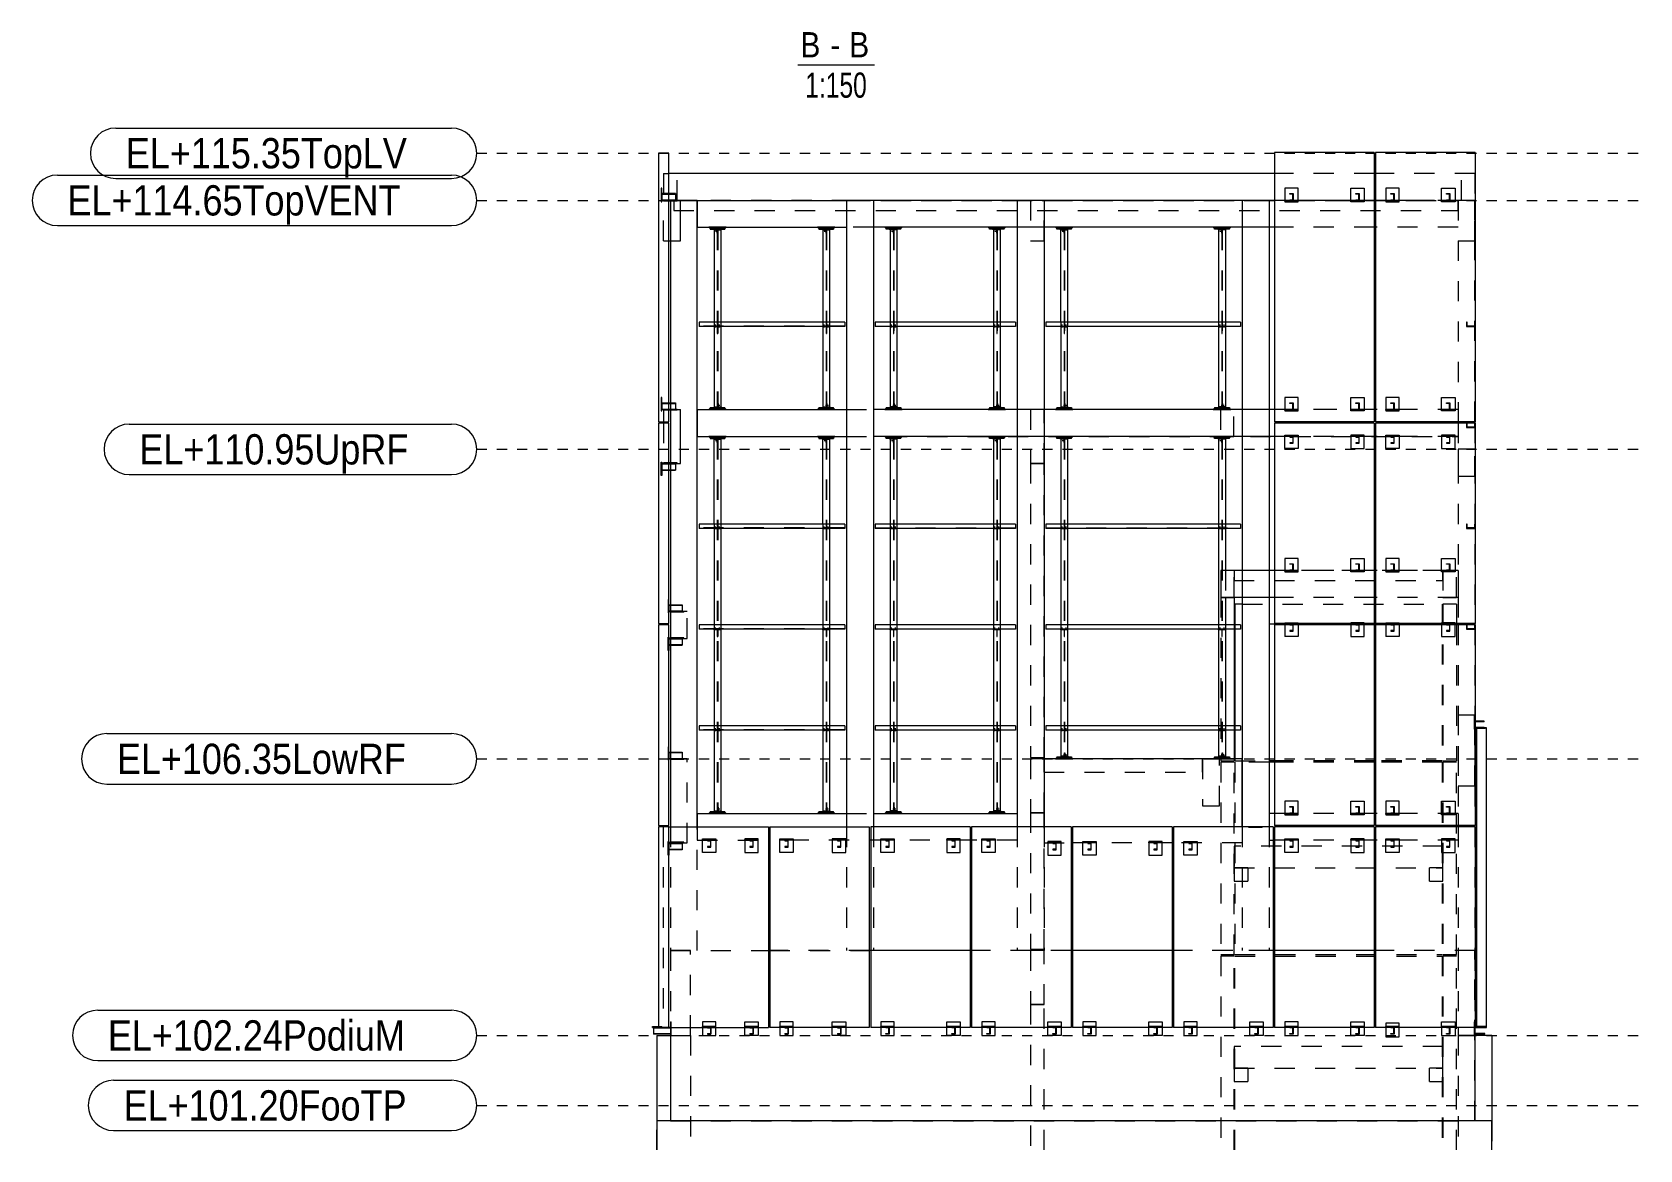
# Model space of a CAD drawing. Header units: millimetres. Extents: x 663313 to 1226001, y 1431724 to 1620898.
# Drawn here: x 663617.38 to 663641.26, y 1524668.62 to 1524685.23 of the extents above; entities that cross this region are included whole.
import ezdxf

# ---------------------------------------------------------------- set-up
doc = ezdxf.new("R2010")
doc.units = ezdxf.units.MM
for name, pattern in [('XKITLINE00', [0]), ('XKITLINE01', [4, 1, -1, 1, -1]), ('XKITLINE02', [4, 2, -2])]:
    doc.linetypes.add(name, pattern=pattern)
for name, color, linetype, lineweight in [('Bolt', 7, 'Continuous', 0), ('OtherObjectType', 1, 'Continuous', 0), ('Part', 2, 'Continuous', 0), ('S-GRID', 1, 'Continuous', 9)]:
    doc.layers.add(name, color=color, linetype=linetype, lineweight=lineweight)
doc.layers.add('VPORT', color=250, linetype='Continuous')
doc.styles.add('Arial', font='arial.ttf')
doc.styles.add('ARIAL_NARROW', font='ARIALN.TTF')

# ---------------------------------------------------------------- blocks, each defined once
blk = doc.blocks.new('*A20232496')
at = {"layer": 'S-GRID', "linetype": 'XKITLINE01', "lineweight": 0}
blk.add_line((486.810012, 136.191689), (601.986223, 136.191689), dxfattribs=at)
at = {"layer": 'S-GRID', "style": 'Arial', "width": 0.85}
blk.add_text('EL+101.20FooTP', height=3, dxfattribs=at).set_placement((451.836379, 134.691689))
blk = doc.blocks.new('*A20242497')
at = {"layer": 'Part', "linetype": 'XKITLINE00', "lineweight": 0}
for p, q in [((504.649383, 134.658357), (504.649384, 134.658357)), ((504.649384, 134.658357), (504.649384, 131.786008)), ((587.316024, 134.658357), (504.649384, 134.658357)), ((587.316023, 131.786008), (587.316023, 134.658357))]:
    blk.add_line(p, q, dxfattribs=at)
at = {"layer": 'Part', "linetype": 'XKITLINE02', "lineweight": 0}
for p, q in [((504.649383, 131.786008), (504.649383, 134.658357)), ((587.316024, 131.786008), (587.316024, 134.658357))]:
    blk.add_line(p, q, dxfattribs=at)
blk = doc.blocks.new('*A20252498')
at = {"layer": 'S-GRID', "linetype": 'XKITLINE01', "lineweight": 0}
blk.add_line((486.810012, 143.125023), (601.986223, 143.125023), dxfattribs=at)
at = {"layer": 'S-GRID', "style": 'Arial', "width": 0.85}
blk.add_text('EL+102.24PodiuM', height=3, dxfattribs=at).set_placement((450.276321, 141.625023))
blk = doc.blocks.new('*A20262499')
at = {"layer": 'Part', "linetype": 'XKITLINE02', "lineweight": 0}
for p, q in [((505.982856, 151.525023), (505.982577, 151.525023)), ((505.982577, 151.525023), (505.982577, 143.925023)), ((505.982577, 151.525023), (515.682683, 151.525023)), ((505.982856, 151.525023), (505.982856, 143.925023)), ((585.649503, 151.525023), (515.816016, 151.525023)), ((515.816016, 151.525023), (525.682683, 151.525023)), ((535.682683, 151.525023), (525.816016, 151.525023)), ((545.682683, 151.525023), (535.816016, 151.525023)), ((555.682683, 151.525023), (545.816016, 151.525023)), ((565.682683, 151.525023), (555.816016, 151.525023)), ((575.682683, 151.525023), (565.816016, 151.525023)), ((585.649503, 151.525023), (575.816016, 151.525023)), ((585.649224, 134.658356), (585.649224, 151.525023)), ((585.649503, 151.525023), (585.649503, 143.925023)), ((505.982577, 134.658356), (505.982856, 134.658356)), ((505.982577, 134.658356), (585.649503, 134.658356))]:
    blk.add_line(p, q, dxfattribs=at)
at = {"layer": 'Part', "linetype": 'XKITLINE00', "lineweight": 0}
for p, q in [((515.682683, 151.525023), (515.816016, 151.525023)), ((525.816016, 151.525023), (525.682683, 151.525023)), ((535.816016, 151.525023), (535.682683, 151.525023)), ((545.816016, 151.525023), (545.682683, 151.525023)), ((555.816016, 151.525023), (555.682683, 151.525023)), ((565.816016, 151.525023), (565.682683, 151.525023)), ((575.816016, 151.525023), (575.682683, 151.525023)), ((505.982577, 143.925023), (505.982577, 134.658356)), ((505.982856, 143.925023), (505.982856, 134.658356)), ((585.649503, 143.925023), (585.649503, 134.658356))]:
    blk.add_line(p, q, dxfattribs=at)
blk = doc.blocks.new('*A20272500')
at = {"layer": 'Part', "linetype": 'XKITLINE00', "lineweight": 0}
for p, q in [((515.816016, 163.791689), (525.682683, 163.791689)), ((515.816016, 163.791689), (515.816016, 143.925023)), ((525.682683, 163.791689), (525.682683, 143.925023)), ((525.682683, 143.925023), (515.816016, 143.925023))]:
    blk.add_line(p, q, dxfattribs=at)
blk = doc.blocks.new('*A20282501')
at = {"layer": 'Part', "linetype": 'XKITLINE02', "lineweight": 0}
for p, q in [((522.016044, 143.925023), (522.016044, 143.991689)), ((523.349377, 143.991689), (522.016044, 143.991689)), ((523.349377, 143.925023), (522.016044, 143.925023)), ((523.349377, 143.925023), (523.349377, 143.991689))]:
    blk.add_line(p, q, dxfattribs=at)
blk = doc.blocks.new('*A20292502')
at = {"layer": 'Part', "linetype": 'XKITLINE02', "lineweight": 0}
for p, q in [((522.016005, 143.125023), (522.016005, 144.458356)), ((522.016005, 144.458356), (523.349338, 144.458356)), ((523.349338, 144.458356), (523.349338, 143.125023)), ((523.349338, 143.125023), (522.016005, 143.125023))]:
    blk.add_line(p, q, dxfattribs=at)
blk = doc.blocks.new('*A20302503')
at = {"layer": 'Part', "linetype": 'XKITLINE02', "lineweight": 0}
for p, q in [((523.349377, 162.591689), (522.016044, 162.591689)), ((522.016044, 162.591689), (522.016044, 161.258356)), ((523.349377, 161.258356), (523.349377, 162.591689)), ((522.016044, 161.258356), (523.349377, 161.258356))]:
    blk.add_line(p, q, dxfattribs=at)
blk = doc.blocks.new('*A20312504')
at = {"layer": 'Part', "linetype": 'XKITLINE02', "lineweight": 0}
for p, q in [((522.016044, 162.458356), (522.016044, 162.525023)), ((523.349377, 162.525023), (522.016044, 162.525023)), ((523.349377, 162.458356), (522.016044, 162.458356)), ((523.349377, 162.458356), (523.349377, 162.525023))]:
    blk.add_line(p, q, dxfattribs=at)
blk = doc.blocks.new('*A20322505')
at = {"layer": 'S-GRID', "linetype": 'XKITLINE01', "lineweight": 0}
blk.add_line((486.810012, 230.525023), (601.986223, 230.525023), dxfattribs=at)
at = {"layer": 'S-GRID', "style": 'Arial', "width": 0.85}
blk.add_text('EL+115.35TopLV', height=3, dxfattribs=at).set_placement((452.054641, 229.025023))
blk = doc.blocks.new('*A20332506')
at = {"layer": 'S-GRID', "linetype": 'XKITLINE01', "lineweight": 0}
blk.add_line((486.810012, 225.858356), (601.986223, 225.858356), dxfattribs=at)
at = {"layer": 'S-GRID', "style": 'Arial', "width": 0.85}
blk.add_text('EL+114.65TopVENT', height=3, dxfattribs=at).set_placement((446.278762, 224.358356))
blk = doc.blocks.new('*A20342507')
at = {"layer": 'Part', "linetype": 'XKITLINE02', "lineweight": 0}
for p, q in [((506.31605, 225.858356), (506.31605, 224.858356)), ((583.982697, 225.858356), (506.31605, 225.858356)), ((506.31605, 224.858356), (583.982697, 224.858356)), ((583.982697, 224.858356), (583.982697, 225.858356))]:
    blk.add_line(p, q, dxfattribs=at)
blk = doc.blocks.new('*A20352508')
at = {"layer": 'Part', "linetype": 'XKITLINE02', "lineweight": 0}
for p, q in [((505.31605, 228.525023), (505.31605, 225.858356)), ((505.31605, 228.525023), (505.81603, 228.525023)), ((506.649397, 228.525023), (506.649389, 228.525023)), ((506.649389, 225.858356), (506.649389, 228.525023)), ((575.682683, 228.525023), (565.816016, 228.525023)), ((585.649373, 228.525023), (575.816016, 228.525023)), ((584.316034, 225.858356), (584.316034, 228.525023)), ((585.649363, 228.525023), (585.649363, 225.858356)), ((505.316064, 225.858356), (505.31605, 225.858356)), ((505.31605, 225.858356), (505.81603, 225.858356)), ((506.649397, 225.858356), (506.649389, 225.858356)), ((526.082717, 225.858356), (523.41605, 225.858356)), ((585.649363, 225.858356), (565.816016, 225.858356)), ((575.682683, 225.858356), (565.816016, 225.858356)), ((585.649363, 225.858356), (585.649373, 225.858356))]:
    blk.add_line(p, q, dxfattribs=at)
at = {"layer": 'Part', "linetype": 'XKITLINE00', "lineweight": 0}
for p, q in [((565.816016, 228.525023), (505.81603, 228.525023)), ((575.816016, 228.525023), (575.682683, 228.525023)), ((505.81603, 225.858356), (523.41605, 225.858356)), ((565.816016, 225.858356), (526.082717, 225.858356)), ((575.816016, 225.858356), (575.682683, 225.858356))]:
    blk.add_line(p, q, dxfattribs=at)
blk = doc.blocks.new('*A20362509')
at = {"layer": 'Part', "linetype": 'XKITLINE00', "lineweight": 0}
for p, q in [((508.64945, 225.858356), (523.41605, 225.858356)), ((508.64945, 225.858356), (508.64945, 223.191689)), ((565.816016, 225.858356), (526.082717, 225.858356)), ((575.816016, 225.858356), (575.682683, 225.858356)), ((508.64945, 223.191689), (523.41605, 223.191689)), ((565.816016, 223.191689), (526.082717, 223.191689)), ((575.816016, 223.191689), (575.682683, 223.191689))]:
    blk.add_line(p, q, dxfattribs=at)
at = {"layer": 'Part', "linetype": 'XKITLINE02', "lineweight": 0}
for p, q in [((523.41605, 225.858356), (583.982697, 225.858356)), ((523.41605, 225.858356), (526.082717, 225.858356)), ((575.682683, 225.858356), (565.816016, 225.858356)), ((583.982697, 225.858356), (575.816016, 225.858356)), ((583.982697, 225.858356), (583.982697, 223.191689)), ((526.082717, 223.191689), (523.41605, 223.191689)), ((575.682683, 223.191689), (565.816016, 223.191689)), ((583.982697, 223.191689), (575.816016, 223.191689))]:
    blk.add_line(p, q, dxfattribs=at)
blk = doc.blocks.new('*A20372510')
at = {"layer": 'Part', "linetype": 'XKITLINE00', "lineweight": 0}
for p, q in [((523.249383, 213.791689), (508.81605, 213.791689)), ((508.81605, 213.791689), (508.81605, 213.358356)), ((523.249383, 213.358356), (508.81605, 213.358356)), ((523.249383, 213.791689), (523.249383, 213.358356))]:
    blk.add_line(p, q, dxfattribs=at)
at = {"layer": 'Part', "linetype": 'XKITLINE02', "lineweight": 0}
blk.add_line((523.249383, 213.398356), (508.81605, 213.398356), dxfattribs=at)
blk = doc.blocks.new('*A20382511')
at = {"layer": 'S-GRID', "linetype": 'XKITLINE01', "lineweight": 0}
blk.add_line((486.810012, 201.191689), (601.986223, 201.191689), dxfattribs=at)
at = {"layer": 'S-GRID', "style": 'Arial', "width": 0.85}
blk.add_text('EL+110.95UpRF', height=3, dxfattribs=at).set_placement((453.396438, 199.691689))
blk = doc.blocks.new('*A20392512')
at = {"layer": 'Part', "linetype": 'XKITLINE00', "lineweight": 0}
for p, q in [((508.649433, 205.125023), (508.649433, 202.458356)), ((508.649433, 205.125023), (523.41605, 205.125023)), ((565.816016, 205.125023), (526.082717, 205.125023)), ((575.816016, 205.125023), (575.682683, 205.125023)), ((583.982714, 203.925023), (583.982714, 203.791689)), ((508.649433, 202.458356), (523.41605, 202.458356)), ((565.816016, 202.458356), (526.082717, 202.458356)), ((575.816016, 202.458356), (575.682683, 202.458356))]:
    blk.add_line(p, q, dxfattribs=at)
at = {"layer": 'Part', "linetype": 'XKITLINE02', "lineweight": 0}
for p, q in [((523.41605, 205.125023), (526.082717, 205.125023)), ((583.982714, 205.125023), (565.816016, 205.125023)), ((575.682683, 205.125023), (565.816016, 205.125023)), ((583.982714, 205.125023), (583.982714, 203.925023)), ((583.982714, 203.791689), (583.982714, 202.458356)), ((523.41605, 202.458356), (583.982714, 202.458356)), ((523.41605, 202.458356), (526.082717, 202.458356)), ((575.682683, 202.458356), (565.816016, 202.458356)), ((583.982714, 202.458356), (575.816016, 202.458356))]:
    blk.add_line(p, q, dxfattribs=at)
blk = doc.blocks.new('*A20402513')
at = {"layer": 'Part', "linetype": 'XKITLINE00', "lineweight": 0}
for p, q in [((510.316116, 222.925023), (510.982783, 222.925023)), ((510.316116, 222.925023), (510.316116, 213.791689)), ((510.982783, 222.925023), (510.982783, 213.791689)), ((510.316116, 213.318356), (510.316116, 205.391689)), ((510.982783, 213.318356), (510.982783, 205.391689)), ((510.316116, 205.391689), (510.982783, 205.391689))]:
    blk.add_line(p, q, dxfattribs=at)
at = {"layer": 'Part', "linetype": 'XKITLINE02', "lineweight": 0}
for p, q in [((510.62945, 222.925023), (510.62945, 205.391689)), ((510.66945, 222.925023), (510.66945, 205.391689)), ((510.316116, 213.791689), (510.316116, 213.318356)), ((510.982783, 213.791689), (510.982783, 213.318356))]:
    blk.add_line(p, q, dxfattribs=at)
blk = doc.blocks.new('*A20412514')
at = {"layer": 'Part', "linetype": 'XKITLINE00', "lineweight": 0}
for p, q in [((521.082717, 222.925023), (521.749383, 222.925023)), ((521.082717, 222.925023), (521.082717, 213.791689)), ((521.749383, 222.925023), (521.749383, 213.791689)), ((521.082717, 213.318356), (521.082717, 205.391689)), ((521.749383, 213.318356), (521.749383, 205.391689)), ((521.082717, 205.391689), (521.749383, 205.391689))]:
    blk.add_line(p, q, dxfattribs=at)
at = {"layer": 'Part', "linetype": 'XKITLINE02', "lineweight": 0}
for p, q in [((521.39605, 222.925023), (521.39605, 205.391689)), ((521.43605, 222.925023), (521.43605, 205.391689)), ((521.082717, 213.791689), (521.082717, 213.318356)), ((521.749383, 213.791689), (521.749383, 213.318356))]:
    blk.add_line(p, q, dxfattribs=at)
blk = doc.blocks.new('*A20422515')
at = {"layer": 'Part', "linetype": 'XKITLINE00', "lineweight": 0}
for p, q in [((523.249383, 193.791689), (508.81605, 193.791689)), ((508.81605, 193.791689), (508.81605, 193.358356)), ((523.249383, 193.358356), (508.81605, 193.358356)), ((523.249383, 193.791689), (523.249383, 193.358356))]:
    blk.add_line(p, q, dxfattribs=at)
at = {"layer": 'Part', "linetype": 'XKITLINE02', "lineweight": 0}
blk.add_line((523.249383, 193.398356), (508.81605, 193.398356), dxfattribs=at)
blk = doc.blocks.new('*A20432516')
at = {"layer": 'Part', "linetype": 'XKITLINE00', "lineweight": 0}
for p, q in [((528.416067, 222.925023), (527.7494, 222.925023)), ((527.7494, 222.925023), (527.7494, 213.791689)), ((528.416067, 222.925023), (528.416067, 213.791689)), ((527.7494, 213.318356), (527.7494, 205.391689)), ((528.416067, 213.318356), (528.416067, 205.391689)), ((528.416067, 205.391689), (527.7494, 205.391689))]:
    blk.add_line(p, q, dxfattribs=at)
at = {"layer": 'Part', "linetype": 'XKITLINE02', "lineweight": 0}
for p, q in [((528.062734, 222.925023), (528.062734, 205.391689)), ((528.102734, 222.925023), (528.102734, 205.391689)), ((527.7494, 213.791689), (527.7494, 213.318356)), ((528.416067, 213.791689), (528.416067, 213.318356))]:
    blk.add_line(p, q, dxfattribs=at)
blk = doc.blocks.new('*A20442517')
at = {"layer": 'Part', "linetype": 'XKITLINE00', "lineweight": 0}
for p, q in [((544.649401, 213.791689), (544.649401, 222.925023)), ((544.649401, 222.925023), (545.316067, 222.925023)), ((545.316067, 222.925023), (545.316067, 213.791689)), ((544.649401, 213.318356), (544.649401, 205.391689)), ((545.316067, 205.391689), (545.316067, 213.318356)), ((544.649401, 205.391689), (545.316067, 205.391689))]:
    blk.add_line(p, q, dxfattribs=at)
at = {"layer": 'Part', "linetype": 'XKITLINE02', "lineweight": 0}
for p, q in [((544.962734, 222.925023), (544.962734, 205.391689)), ((545.002734, 222.925023), (545.002734, 205.391689)), ((544.649401, 213.791689), (544.649401, 213.318356)), ((545.316067, 213.791689), (545.316067, 213.318356))]:
    blk.add_line(p, q, dxfattribs=at)
blk = doc.blocks.new('*A20452518')
at = {"layer": 'Part', "linetype": 'XKITLINE00', "lineweight": 0}
for p, q in [((537.982717, 222.925023), (537.982717, 213.791689)), ((538.649384, 222.925023), (537.982717, 222.925023)), ((538.649384, 222.925023), (538.649384, 213.791689)), ((537.982717, 213.318356), (537.982717, 205.391689)), ((538.649384, 213.318356), (538.649384, 205.391689)), ((538.649384, 205.391689), (537.982717, 205.391689))]:
    blk.add_line(p, q, dxfattribs=at)
at = {"layer": 'Part', "linetype": 'XKITLINE02', "lineweight": 0}
for p, q in [((538.296051, 222.925023), (538.296051, 205.391689)), ((538.336051, 222.925023), (538.336051, 205.391689)), ((537.982717, 213.791689), (537.982717, 213.318356)), ((538.649384, 213.791689), (538.649384, 213.318356))]:
    blk.add_line(p, q, dxfattribs=at)
blk = doc.blocks.new('*A20462519')
at = {"layer": 'Part', "linetype": 'XKITLINE00', "lineweight": 0}
for p, q in [((560.942717, 222.925023), (560.27605, 222.925023)), ((560.27605, 222.925023), (560.27605, 213.791689)), ((560.942717, 222.925023), (560.942717, 213.791689)), ((560.27605, 213.318356), (560.27605, 205.391689)), ((560.942717, 213.318356), (560.942717, 205.391689)), ((560.942717, 205.391689), (560.27605, 205.391689))]:
    blk.add_line(p, q, dxfattribs=at)
at = {"layer": 'Part', "linetype": 'XKITLINE02', "lineweight": 0}
for p, q in [((560.589383, 222.925023), (560.589383, 205.391689)), ((560.629383, 222.925023), (560.629383, 205.391689)), ((560.27605, 213.791689), (560.27605, 213.318356)), ((560.942717, 213.791689), (560.942717, 213.318356))]:
    blk.add_line(p, q, dxfattribs=at)
blk = doc.blocks.new('*A20472520')
at = {"layer": 'S-GRID', "linetype": 'XKITLINE01', "lineweight": 0}
blk.add_line((486.810012, 170.525023), (601.986223, 170.525023), dxfattribs=at)
at = {"layer": 'S-GRID', "style": 'Arial', "width": 0.85}
blk.add_text('EL+106.35LowRF', height=3, dxfattribs=at).set_placement((451.17134, 169.025023))
blk = doc.blocks.new('*A20482521')
at = {"layer": 'Part', "linetype": 'XKITLINE00', "lineweight": 0}
for p, q in [((523.41605, 225.858356), (523.41605, 163.791689)), ((526.082717, 225.858356), (523.41605, 225.858356)), ((526.082717, 225.858356), (526.082717, 163.791689))]:
    blk.add_line(p, q, dxfattribs=at)
at = {"layer": 'Part', "linetype": 'XKITLINE02', "lineweight": 0}
for p, q in [((523.41605, 163.791689), (523.41605, 151.525023)), ((526.082717, 163.791689), (526.082717, 151.525023)), ((526.082717, 151.525023), (523.41605, 151.525023))]:
    blk.add_line(p, q, dxfattribs=at)
blk = doc.blocks.new('*A20492522')
at = {"layer": 'Part', "linetype": 'XKITLINE02', "lineweight": 0}
for p, q in [((583.982697, 225.858356), (583.982697, 203.925023)), ((585.649363, 225.858356), (583.982697, 225.858356)), ((585.649363, 203.925023), (585.649363, 225.858356)), ((583.982697, 203.791689), (583.982697, 183.925023)), ((585.649363, 203.791689), (585.649363, 183.925023)), ((583.982697, 183.791689), (583.982697, 163.925023)), ((585.649363, 183.791689), (585.649363, 163.925023)), ((583.982697, 163.791689), (583.982697, 151.525023)), ((585.649363, 163.791689), (585.649363, 151.525023)), ((585.649363, 151.525023), (583.982697, 151.525023))]:
    blk.add_line(p, q, dxfattribs=at)
at = {"layer": 'Part', "linetype": 'XKITLINE00', "lineweight": 0}
for p, q in [((583.982697, 203.925023), (583.982697, 203.791689)), ((585.649363, 203.925023), (585.649363, 203.791689)), ((583.982697, 183.925023), (583.982697, 183.791689)), ((585.649363, 183.925023), (585.649363, 183.791689)), ((583.982697, 163.925023), (583.982697, 163.791689)), ((585.649363, 163.925023), (585.649363, 163.791689))]:
    blk.add_line(p, q, dxfattribs=at)
blk = doc.blocks.new('*A20502523')
at = {"layer": 'Part', "linetype": 'XKITLINE00', "lineweight": 0}
for p, q in [((505.982716, 225.858356), (505.982716, 163.791689)), ((508.649383, 225.858356), (505.982716, 225.858356)), ((508.649383, 163.791689), (508.649383, 225.858356))]:
    blk.add_line(p, q, dxfattribs=at)
at = {"layer": 'Part', "linetype": 'XKITLINE02', "lineweight": 0}
for p, q in [((505.982716, 163.791689), (505.982716, 151.525023)), ((508.649383, 151.525023), (508.649383, 163.791689)), ((505.982716, 151.525023), (508.649383, 151.525023))]:
    blk.add_line(p, q, dxfattribs=at)
blk = doc.blocks.new('*A20512524')
at = {"layer": 'Part', "linetype": 'XKITLINE00', "lineweight": 0}
for p, q in [((575.682683, 230.591689), (565.816016, 230.591689)), ((565.816016, 230.591689), (565.816016, 203.925023)), ((575.682683, 230.591689), (575.682683, 203.925023)), ((575.682683, 203.925023), (565.816016, 203.925023)), ((575.682683, 203.791689), (565.816016, 203.791689)), ((565.816016, 203.791689), (565.816016, 183.925023)), ((575.682683, 203.791689), (575.682683, 183.925023)), ((575.682683, 183.925023), (565.816016, 183.925023)), ((575.682683, 183.791689), (565.816016, 183.791689)), ((565.816016, 183.791689), (565.816016, 163.925023)), ((575.682683, 183.791689), (575.682683, 163.925023)), ((575.682683, 163.925023), (565.816016, 163.925023)), ((575.682683, 163.791689), (565.816016, 163.791689)), ((565.816016, 163.791689), (565.816016, 143.925023)), ((575.682683, 163.791689), (575.682683, 143.925023)), ((575.682683, 143.925023), (565.816016, 143.925023))]:
    blk.add_line(p, q, dxfattribs=at)
blk = doc.blocks.new('*A20522525')
at = {"layer": 'Part', "linetype": 'XKITLINE00', "lineweight": 0}
for p, q in [((504.81603, 230.525023), (504.81603, 203.925023)), ((505.81603, 230.525023), (504.81603, 230.525023)), ((505.81603, 203.925023), (505.81603, 230.525023)), ((504.81603, 203.925023), (505.81603, 203.925023)), ((504.81603, 203.791689), (504.81603, 183.925023)), ((505.81603, 203.791689), (504.81603, 203.791689)), ((505.81603, 183.925023), (505.81603, 203.791689)), ((504.81603, 183.925023), (505.81603, 183.925023)), ((504.81603, 183.791689), (504.81603, 163.925023)), ((505.81603, 183.791689), (504.81603, 183.791689)), ((505.81603, 163.925023), (505.81603, 183.791689)), ((504.81603, 163.925023), (505.81603, 163.925023)), ((504.81603, 163.791689), (504.81603, 143.925023)), ((505.81603, 163.791689), (504.81603, 163.791689)), ((505.81603, 143.925023), (505.81603, 163.791689)), ((504.81603, 143.925023), (505.81603, 143.925023))]:
    blk.add_line(p, q, dxfattribs=at)
blk = doc.blocks.new('*A20532526')
at = {"layer": 'Part', "linetype": 'XKITLINE00', "lineweight": 0}
for p, q in [((585.682683, 230.591689), (575.816016, 230.591689)), ((575.816016, 230.591689), (575.816016, 203.925023)), ((585.682683, 230.591689), (585.682683, 203.925023)), ((585.682683, 203.925023), (575.816016, 203.925023)), ((585.682683, 203.791689), (575.816016, 203.791689)), ((575.816016, 203.791689), (575.816016, 183.925023)), ((585.682683, 203.791689), (585.682683, 183.925023)), ((585.682683, 183.925023), (575.816016, 183.925023)), ((585.682683, 183.791689), (575.816016, 183.791689)), ((575.816016, 183.791689), (575.816016, 163.925023)), ((585.682683, 183.791689), (585.682683, 163.925023)), ((585.682683, 163.925023), (575.816016, 163.925023)), ((585.682683, 163.791689), (575.816016, 163.791689)), ((575.816016, 163.791689), (575.816016, 143.925023)), ((585.682683, 163.791689), (585.682683, 143.925023)), ((585.682683, 143.925023), (575.816016, 143.925023))]:
    blk.add_line(p, q, dxfattribs=at)
blk = doc.blocks.new('*A20542527')
at = {"layer": 'Part', "linetype": 'XKITLINE00', "lineweight": 0}
for p, q in [((540.316051, 225.858356), (540.316051, 163.791689)), ((542.982717, 225.858356), (540.316051, 225.858356)), ((542.982717, 225.858356), (542.982717, 163.791689))]:
    blk.add_line(p, q, dxfattribs=at)
at = {"layer": 'Part', "linetype": 'XKITLINE02', "lineweight": 0}
for p, q in [((540.316051, 163.791689), (540.316051, 151.525023)), ((542.982717, 163.791689), (542.982717, 151.525023)), ((542.982717, 151.525023), (540.316051, 151.525023))]:
    blk.add_line(p, q, dxfattribs=at)
blk = doc.blocks.new('*A20552528')
at = {"layer": 'Part', "linetype": 'XKITLINE00', "lineweight": 0}
for p, q in [((562.609383, 225.858356), (562.609383, 163.791689)), ((565.27605, 225.858356), (562.609383, 225.858356)), ((565.27605, 225.858356), (565.27605, 163.791689))]:
    blk.add_line(p, q, dxfattribs=at)
at = {"layer": 'Part', "linetype": 'XKITLINE02', "lineweight": 0}
for p, q in [((562.609383, 163.791689), (562.609383, 151.525023)), ((565.27605, 163.791689), (565.27605, 151.525023)), ((565.27605, 151.525023), (562.609383, 151.525023))]:
    blk.add_line(p, q, dxfattribs=at)
blk = doc.blocks.new('*A20562529')
at = {"layer": 'Part', "linetype": 'XKITLINE00', "lineweight": 0}
for p, q in [((508.649383, 165.125023), (508.649383, 163.791689)), ((508.649383, 165.125023), (523.41605, 165.125023)), ((526.082717, 165.125023), (540.316051, 165.125023)), ((540.316051, 165.125023), (540.316051, 163.791689)), ((515.816016, 162.458356), (515.682683, 162.458356)), ((535.816016, 162.458356), (535.682683, 162.458356))]:
    blk.add_line(p, q, dxfattribs=at)
at = {"layer": 'Part', "linetype": 'XKITLINE02', "lineweight": 0}
for p, q in [((523.41605, 165.125023), (526.082717, 165.125023)), ((508.649383, 163.791689), (508.649383, 162.458356)), ((508.649383, 162.458356), (515.682683, 162.458356)), ((535.682683, 162.458356), (515.816016, 162.458356)), ((540.316051, 162.458356), (535.816016, 162.458356)), ((540.316051, 163.791689), (540.316051, 162.458356))]:
    blk.add_line(p, q, dxfattribs=at)
blk = doc.blocks.new('*A20572530')
at = {"layer": 'Part', "linetype": 'XKITLINE00', "lineweight": 0}
for p, q in [((523.249383, 173.791689), (508.81605, 173.791689)), ((508.81605, 173.791689), (508.81605, 173.358356)), ((523.249383, 173.791689), (523.249383, 173.358356)), ((523.249383, 173.358356), (508.81605, 173.358356))]:
    blk.add_line(p, q, dxfattribs=at)
at = {"layer": 'Part', "linetype": 'XKITLINE02', "lineweight": 0}
blk.add_line((523.249383, 173.398356), (508.81605, 173.398356), dxfattribs=at)
blk = doc.blocks.new('*A20582531')
at = {"layer": 'Part', "linetype": 'XKITLINE00', "lineweight": 0}
for p, q in [((523.249383, 183.791689), (508.81605, 183.791689)), ((508.81605, 183.791689), (508.81605, 183.358356)), ((523.249383, 183.358356), (508.81605, 183.358356)), ((523.249383, 183.791689), (523.249383, 183.358356))]:
    blk.add_line(p, q, dxfattribs=at)
at = {"layer": 'Part', "linetype": 'XKITLINE02', "lineweight": 0}
blk.add_line((523.249383, 183.398356), (508.81605, 183.398356), dxfattribs=at)
blk = doc.blocks.new('*A20592532')
at = {"layer": 'Part', "linetype": 'XKITLINE02', "lineweight": 0}
for p, q in [((558.682946, 170.525023), (542.980308, 170.525023)), ((542.982652, 169.191689), (542.982652, 170.525023)), ((558.682946, 169.191689), (558.682946, 170.525023)), ((542.980308, 169.191689), (558.682946, 169.191689))]:
    blk.add_line(p, q, dxfattribs=at)
blk = doc.blocks.new('*A20602533')
at = {"layer": 'Part', "linetype": 'XKITLINE00', "lineweight": 0}
for p, q in [((542.982717, 170.525023), (542.982717, 163.791689)), ((562.609383, 170.525023), (542.982717, 170.525023)), ((562.609383, 163.791689), (562.609383, 170.525023)), ((545.816016, 162.191689), (545.682683, 162.191689)), ((555.816016, 162.191689), (555.682683, 162.191689))]:
    blk.add_line(p, q, dxfattribs=at)
at = {"layer": 'Part', "linetype": 'XKITLINE02', "lineweight": 0}
for p, q in [((542.982717, 163.791689), (542.982717, 162.191689)), ((562.609383, 163.791689), (562.609383, 162.191689)), ((542.982717, 162.191689), (545.682683, 162.191689)), ((555.682683, 162.191689), (545.816016, 162.191689)), ((562.609383, 162.191689), (555.816016, 162.191689))]:
    blk.add_line(p, q, dxfattribs=at)
blk = doc.blocks.new('*A20612534')
at = {"layer": 'Part', "linetype": 'XKITLINE00', "lineweight": 0}
for p, q in [((565.276051, 165.125023), (565.276051, 163.791689)), ((565.816016, 165.125023), (565.276051, 165.125023)), ((575.816016, 165.125023), (575.682683, 165.125023)), ((565.816016, 162.458356), (565.682683, 162.458356)), ((575.816016, 162.458356), (575.682683, 162.458356)), ((583.982697, 163.925023), (583.982697, 163.791689))]:
    blk.add_line(p, q, dxfattribs=at)
at = {"layer": 'Part', "linetype": 'XKITLINE02', "lineweight": 0}
for p, q in [((575.682683, 165.125023), (565.816016, 165.125023)), ((583.982697, 165.125023), (575.816016, 165.125023)), ((583.982697, 165.125023), (583.982697, 163.925023)), ((565.276051, 163.791689), (565.276051, 162.458356)), ((565.276051, 162.458356), (565.682683, 162.458356)), ((575.682683, 162.458356), (565.816016, 162.458356)), ((583.982697, 162.458356), (575.816016, 162.458356)), ((583.982697, 163.791689), (583.982697, 162.458356))]:
    blk.add_line(p, q, dxfattribs=at)
blk = doc.blocks.new('*A20622535')
at = {"layer": 'Part', "linetype": 'XKITLINE00', "lineweight": 0}
for p, q in [((565.27605, 186.525023), (565.27605, 183.858356)), ((565.816016, 186.525023), (565.27605, 186.525023)), ((575.816016, 186.525023), (575.682683, 186.525023)), ((566.816016, 183.858356), (565.27605, 183.858356)), ((573.349377, 183.858356), (568.14935, 183.858356)), ((576.816016, 183.858356), (574.682711, 183.858356)), ((582.349377, 183.858356), (578.14935, 183.858356)), ((583.982697, 183.858356), (583.682711, 183.858356)), ((583.982697, 183.925023), (583.982697, 183.858356))]:
    blk.add_line(p, q, dxfattribs=at)
at = {"layer": 'Part', "linetype": 'XKITLINE02', "lineweight": 0}
for p, q in [((575.682683, 186.525023), (565.816016, 186.525023)), ((583.982697, 186.525023), (575.816016, 186.525023)), ((583.982697, 186.525023), (583.982697, 183.925023)), ((568.14935, 183.858356), (566.816016, 183.858356)), ((574.682711, 183.858356), (573.349377, 183.858356)), ((578.14935, 183.858356), (576.816016, 183.858356)), ((583.682711, 183.858356), (582.349377, 183.858356))]:
    blk.add_line(p, q, dxfattribs=at)
blk = doc.blocks.new('*A20632536')
at = {"layer": 'Part', "linetype": 'XKITLINE00', "lineweight": 0}
for p, q in [((562.442717, 173.791689), (543.149251, 173.791689)), ((543.149251, 173.791689), (543.149251, 173.358356)), ((562.442717, 173.791689), (562.442717, 173.358356)), ((562.442717, 173.358356), (543.149251, 173.358356))]:
    blk.add_line(p, q, dxfattribs=at)
at = {"layer": 'Part', "linetype": 'XKITLINE02', "lineweight": 0}
blk.add_line((543.149251, 173.398356), (562.442717, 173.398356), dxfattribs=at)
blk = doc.blocks.new('*A20642537')
at = {"layer": 'Part', "linetype": 'XKITLINE00', "lineweight": 0}
for p, q in [((561.882526, 185.858356), (561.882526, 183.791689)), ((562.609383, 185.858356), (561.882526, 185.858356)), ((561.882526, 183.358356), (561.882526, 173.791689)), ((561.882526, 173.358356), (561.882526, 170.525023)), ((565.816016, 170.325023), (565.27605, 170.325023)), ((575.816016, 170.325023), (575.682683, 170.325023))]:
    blk.add_line(p, q, dxfattribs=at)
at = {"layer": 'Part', "linetype": 'XKITLINE02', "lineweight": 0}
for p, q in [((562.609383, 185.858356), (582.415859, 185.858356)), ((582.415859, 185.858356), (582.415859, 170.325023)), ((561.882526, 183.791689), (561.882526, 183.358356)), ((561.882526, 173.791689), (561.882526, 173.358356)), ((561.882526, 170.525023), (561.882526, 170.325023)), ((561.882526, 170.325023), (565.27605, 170.325023)), ((575.682683, 170.325023), (565.816016, 170.325023)), ((582.415859, 170.325023), (575.816016, 170.325023))]:
    blk.add_line(p, q, dxfattribs=at)
blk = doc.blocks.new('*A20652538')
at = {"layer": 'Part', "linetype": 'XKITLINE02', "lineweight": 0}
for p, q in [((561.815828, 186.525023), (560.482494, 186.525023)), ((560.482494, 186.525023), (560.482494, 170.791689)), ((561.815828, 183.791689), (561.815828, 183.358356)), ((561.815828, 173.791689), (561.815828, 173.358356)), ((560.482494, 170.725023), (560.482494, 170.325023)), ((561.815828, 170.525023), (561.815828, 170.325023)), ((560.482494, 170.325023), (561.815828, 170.325023))]:
    blk.add_line(p, q, dxfattribs=at)
at = {"layer": 'Part', "linetype": 'XKITLINE00', "lineweight": 0}
for p, q in [((561.815828, 186.525023), (561.815828, 183.791689)), ((561.815828, 183.358356), (561.815828, 173.791689)), ((561.815828, 173.358356), (561.815828, 170.525023)), ((560.482494, 170.791689), (560.482494, 170.725023))]:
    blk.add_line(p, q, dxfattribs=at)
blk = doc.blocks.new('*A20662539')
at = {"layer": 'Part', "linetype": 'XKITLINE00', "lineweight": 0}
for p, q in [((562.442717, 183.791689), (543.149251, 183.791689)), ((543.149251, 183.791689), (543.149251, 183.358356)), ((562.442717, 183.358356), (543.149251, 183.358356)), ((562.442717, 183.791689), (562.442717, 183.358356))]:
    blk.add_line(p, q, dxfattribs=at)
at = {"layer": 'Part', "linetype": 'XKITLINE02', "lineweight": 0}
blk.add_line((543.149251, 183.398356), (562.442717, 183.398356), dxfattribs=at)
blk = doc.blocks.new('*A20672540')
at = {"layer": 'Part', "linetype": 'XKITLINE00', "lineweight": 0}
for p, q in [((559.87605, 170.725023), (561.342717, 170.725023)), ((559.87605, 170.725023), (559.87605, 170.658356)), ((559.87605, 170.658356), (561.342717, 170.658356)), ((561.342717, 170.725023), (561.342717, 170.658356))]:
    blk.add_line(p, q, dxfattribs=at)
blk = doc.blocks.new('*A20682541')
at = {"layer": 'Part', "linetype": 'XKITLINE00', "lineweight": 0}
for p, q in [((559.87605, 170.658356), (559.742717, 170.525023)), ((561.342717, 170.658356), (559.87605, 170.658356)), ((561.47605, 170.525023), (561.342717, 170.658356))]:
    blk.add_line(p, q, dxfattribs=at)
at = {"layer": 'Part', "linetype": 'XKITLINE02', "lineweight": 0}
blk.add_line((559.742717, 170.525023), (561.47605, 170.525023), dxfattribs=at)
blk = doc.blocks.new('*A20692542')
at = {"layer": 'Part', "linetype": 'XKITLINE02', "lineweight": 0}
for p, q in [((560.629383, 170.791689), (560.629383, 171.125023)), ((560.629383, 171.125023), (560.662717, 171.125023)), ((561.029383, 170.725023), (560.629383, 170.725023)), ((560.662717, 171.125023), (560.662717, 170.791689))]:
    blk.add_line(p, q, dxfattribs=at)
at = {"layer": 'Part', "linetype": 'XKITLINE00', "lineweight": 0}
for p, q in [((560.629383, 170.725023), (560.629383, 170.791689)), ((560.662717, 170.791689), (560.662717, 170.758356)), ((560.662717, 170.758356), (561.029383, 170.758356)), ((561.029383, 170.758356), (561.029383, 170.725023))]:
    blk.add_line(p, q, dxfattribs=at)
blk = doc.blocks.new('*A20702543')
at = {"layer": 'Bolt', "linetype": 'XKITLINE02', "lineweight": 0}
for p, q in [((560.536583, 170.958356), (560.822717, 170.958356)), ((560.589383, 171.005023), (560.629383, 171.005023)), ((560.589383, 170.911689), (560.629383, 170.911689)), ((560.629383, 171.005023), (560.662717, 171.005023)), ((560.629383, 170.911689), (560.662717, 170.911689))]:
    blk.add_line(p, q, dxfattribs=at)
blk = doc.blocks.new('*A20712544')
at = {"layer": 'Bolt'}
for points in [[(560.03, 170.66), (560.03, 170.73), (560.12, 170.73), (560.12, 170.66)], [(561.1, 170.66), (561.1, 170.73), (561.19, 170.73), (561.19, 170.66)]]:
    blk.add_hatch(color=256, dxfattribs=at).paths.add_polyline_path(points, flags=17)
at = {"layer": 'Bolt', "linetype": 'XKITLINE00', "lineweight": 0}
for p, q in [((560.03, 170.66), (560.03, 170.73)), ((560.08, 170.66), (560.08, 170.73)), ((560.12, 170.66), (560.12, 170.73)), ((561.1, 170.66), (561.1, 170.73)), ((561.14, 170.66), (561.14, 170.73)), ((561.19, 170.66), (561.19, 170.73))]:
    blk.add_line(p, q, dxfattribs=at)
blk = doc.blocks.new('*A20722545')
at = {"layer": 'Part', "linetype": 'XKITLINE00', "lineweight": 0}
for p, q in [((560.27605, 173.318356), (560.27605, 173.358356)), ((560.942717, 173.318356), (560.27605, 173.318356)), ((560.942717, 173.358356), (560.942717, 173.318356))]:
    blk.add_line(p, q, dxfattribs=at)
at = {"layer": 'Part', "linetype": 'XKITLINE02', "lineweight": 0}
blk.add_line((560.27605, 173.358356), (560.942717, 173.358356), dxfattribs=at)
blk = doc.blocks.new('*A20732546')
at = {"layer": 'Part', "linetype": 'XKITLINE00', "lineweight": 0}
for p, q in [((560.589383, 173.318356), (560.629383, 173.318356)), ((560.589383, 173.318356), (560.589383, 172.651689)), ((560.589383, 173.118356), (560.629383, 173.118356)), ((560.589383, 172.651689), (560.629383, 172.651689)), ((560.629383, 172.651689), (560.629383, 173.318356))]:
    blk.add_line(p, q, dxfattribs=at)
blk = doc.blocks.new('*A20742547')
at = {"layer": 'Bolt'}
for points in [[(560.36, 173.36), (560.36, 173.4), (560.46, 173.4), (560.46, 173.36)], [(560.36, 173.32), (560.36, 173.36), (560.46, 173.36), (560.46, 173.32)], [(560.76, 173.36), (560.76, 173.4), (560.86, 173.4), (560.86, 173.36)], [(560.76, 173.32), (560.76, 173.36), (560.86, 173.36), (560.86, 173.32)]]:
    blk.add_hatch(color=256, dxfattribs=at).paths.add_polyline_path(points, flags=17)
at = {"layer": 'Bolt', "linetype": 'XKITLINE00', "lineweight": 0}
for p, q in [((560.41, 173.27), (560.41, 173.55)), ((560.81, 173.27), (560.81, 173.55)), ((560.36, 173.36), (560.36, 173.4)), ((560.36, 173.32), (560.36, 173.36)), ((560.46, 173.36), (560.46, 173.4)), ((560.46, 173.32), (560.46, 173.36)), ((560.76, 173.36), (560.76, 173.4)), ((560.76, 173.32), (560.76, 173.36)), ((560.86, 173.36), (560.86, 173.4)), ((560.86, 173.32), (560.86, 173.36))]:
    blk.add_line(p, q, dxfattribs=at)
blk = doc.blocks.new('*A20752548')
at = {"layer": 'Part', "linetype": 'XKITLINE02', "lineweight": 0}
for p, q in [((567.316016, 165.741689), (567.316016, 165.791689)), ((567.316016, 165.791689), (567.64935, 165.791689)), ((567.616016, 165.741689), (567.316016, 165.741689)), ((567.616016, 165.175023), (567.616016, 165.741689)), ((567.64935, 165.791689), (567.64935, 165.125023)), ((567.316016, 165.125023), (567.316016, 165.175023)), ((567.316016, 165.175023), (567.616016, 165.175023)), ((567.64935, 165.125023), (567.316016, 165.125023))]:
    blk.add_line(p, q, dxfattribs=at)
blk = doc.blocks.new('*A20762549')
at = {"layer": 'Part', "linetype": 'XKITLINE02', "lineweight": 0}
for p, q in [((573.84935, 165.741689), (573.84935, 165.791689)), ((573.84935, 165.791689), (574.182683, 165.791689)), ((574.14935, 165.741689), (573.84935, 165.741689)), ((574.14935, 165.175023), (574.14935, 165.741689)), ((574.182683, 165.791689), (574.182683, 165.125023)), ((573.84935, 165.125023), (573.84935, 165.175023)), ((573.84935, 165.175023), (574.14935, 165.175023)), ((574.182683, 165.125023), (573.84935, 165.125023))]:
    blk.add_line(p, q, dxfattribs=at)
blk = doc.blocks.new('*A20772550')
at = {"layer": 'Part', "linetype": 'XKITLINE02', "lineweight": 0}
for p, q in [((566.816016, 166.325023), (566.816016, 164.991689)), ((568.14935, 166.325023), (566.816016, 166.325023)), ((568.14935, 164.991689), (568.14935, 166.325023)), ((566.816016, 164.991689), (568.14935, 164.991689))]:
    blk.add_line(p, q, dxfattribs=at)
blk = doc.blocks.new('*A20782551')
at = {"layer": 'Part', "linetype": 'XKITLINE02', "lineweight": 0}
for p, q in [((573.349377, 164.991689), (573.349377, 166.325023)), ((573.349377, 166.325023), (574.682711, 166.325023)), ((574.682711, 166.325023), (574.682711, 164.991689)), ((574.682711, 164.991689), (573.349377, 164.991689))]:
    blk.add_line(p, q, dxfattribs=at)
blk = doc.blocks.new('*A20792552')
at = {"layer": 'Part', "linetype": 'XKITLINE02', "lineweight": 0}
for p, q in [((566.816016, 165.058356), (566.816016, 165.125023)), ((568.14935, 165.125023), (566.816016, 165.125023)), ((568.14935, 165.058356), (566.816016, 165.058356)), ((568.14935, 165.058356), (568.14935, 165.125023))]:
    blk.add_line(p, q, dxfattribs=at)
blk = doc.blocks.new('*A20802553')
at = {"layer": 'Part', "linetype": 'XKITLINE02', "lineweight": 0}
for p, q in [((573.349377, 165.058356), (573.349377, 165.125023)), ((574.682711, 165.125023), (573.349377, 165.125023)), ((574.682711, 165.058356), (573.349377, 165.058356)), ((574.682711, 165.058356), (574.682711, 165.125023))]:
    blk.add_line(p, q, dxfattribs=at)
blk = doc.blocks.new('*A20812554')
at = {"layer": 'Part', "linetype": 'XKITLINE00', "lineweight": 0}
for p, q in [((560.27605, 183.318356), (560.27605, 183.358356)), ((560.942717, 183.318356), (560.27605, 183.318356)), ((560.942717, 183.358356), (560.942717, 183.318356))]:
    blk.add_line(p, q, dxfattribs=at)
at = {"layer": 'Part', "linetype": 'XKITLINE02', "lineweight": 0}
blk.add_line((560.27605, 183.358356), (560.942717, 183.358356), dxfattribs=at)
blk = doc.blocks.new('*A20822555')
at = {"layer": 'Part', "linetype": 'XKITLINE00', "lineweight": 0}
for p, q in [((560.589383, 183.318356), (560.629383, 183.318356)), ((560.589383, 183.318356), (560.589383, 182.651689)), ((560.589383, 183.118356), (560.629383, 183.118356)), ((560.629383, 182.651689), (560.629383, 183.318356)), ((560.589383, 182.651689), (560.629383, 182.651689))]:
    blk.add_line(p, q, dxfattribs=at)
blk = doc.blocks.new('*A20832556')
at = {"layer": 'Bolt'}
for points in [[(560.36, 183.36), (560.36, 183.4), (560.46, 183.4), (560.46, 183.36)], [(560.36, 183.32), (560.36, 183.36), (560.46, 183.36), (560.46, 183.32)], [(560.76, 183.36), (560.76, 183.4), (560.86, 183.4), (560.86, 183.36)], [(560.76, 183.32), (560.76, 183.36), (560.86, 183.36), (560.86, 183.32)]]:
    blk.add_hatch(color=256, dxfattribs=at).paths.add_polyline_path(points, flags=17)
at = {"layer": 'Bolt', "linetype": 'XKITLINE00', "lineweight": 0}
for p, q in [((560.36, 183.36), (560.36, 183.4)), ((560.36, 183.32), (560.36, 183.36)), ((560.41, 183.27), (560.41, 183.55)), ((560.46, 183.36), (560.46, 183.4)), ((560.46, 183.32), (560.46, 183.36)), ((560.76, 183.36), (560.76, 183.4)), ((560.76, 183.32), (560.76, 183.36)), ((560.81, 183.27), (560.81, 183.55)), ((560.86, 183.36), (560.86, 183.4)), ((560.86, 183.32), (560.86, 183.36))]:
    blk.add_line(p, q, dxfattribs=at)
blk = doc.blocks.new('*A20842557')
at = {"layer": 'Part', "linetype": 'XKITLINE02', "lineweight": 0}
for p, q in [((567.64935, 183.858356), (567.316016, 183.858356)), ((567.316016, 183.858356), (567.316016, 183.808356)), ((567.316016, 183.808356), (567.616016, 183.808356)), ((567.616016, 183.241689), (567.316016, 183.241689)), ((567.316016, 183.241689), (567.316016, 183.191689)), ((567.316016, 183.191689), (567.64935, 183.191689)), ((567.616016, 183.808356), (567.616016, 183.241689)), ((567.64935, 183.191689), (567.64935, 183.858356))]:
    blk.add_line(p, q, dxfattribs=at)
blk = doc.blocks.new('*A20852558')
at = {"layer": 'Part', "linetype": 'XKITLINE02', "lineweight": 0}
for p, q in [((574.182683, 183.858356), (573.84935, 183.858356)), ((573.84935, 183.858356), (573.84935, 183.808356)), ((573.84935, 183.808356), (574.14935, 183.808356)), ((574.14935, 183.241689), (573.84935, 183.241689)), ((573.84935, 183.241689), (573.84935, 183.191689)), ((573.84935, 183.191689), (574.182683, 183.191689)), ((574.14935, 183.808356), (574.14935, 183.241689)), ((574.182683, 183.191689), (574.182683, 183.858356))]:
    blk.add_line(p, q, dxfattribs=at)
blk = doc.blocks.new('*A20862559')
at = {"layer": 'Part', "linetype": 'XKITLINE02', "lineweight": 0}
for p, q in [((566.816016, 183.925023), (566.816016, 183.991689)), ((566.816016, 183.991689), (568.14935, 183.991689)), ((566.816016, 183.791689), (566.816016, 182.658356)), ((568.14935, 183.991689), (568.14935, 183.925023)), ((568.14935, 183.791689), (568.14935, 182.658356)), ((568.14935, 182.658356), (566.816016, 182.658356))]:
    blk.add_line(p, q, dxfattribs=at)
at = {"layer": 'Part', "linetype": 'XKITLINE00', "lineweight": 0}
for p, q in [((566.816016, 183.925023), (566.816016, 183.791689)), ((568.14935, 183.925023), (568.14935, 183.791689))]:
    blk.add_line(p, q, dxfattribs=at)
blk = doc.blocks.new('*A20872560')
at = {"layer": 'Part', "linetype": 'XKITLINE02', "lineweight": 0}
for p, q in [((574.682711, 183.991689), (573.349377, 183.991689)), ((573.349377, 183.991689), (573.349377, 183.925023)), ((573.349377, 183.791689), (573.349377, 182.658356)), ((574.682711, 183.991689), (574.682711, 183.925023)), ((574.682711, 182.658356), (574.682711, 183.791689)), ((573.349377, 182.658356), (574.682711, 182.658356))]:
    blk.add_line(p, q, dxfattribs=at)
at = {"layer": 'Part', "linetype": 'XKITLINE00', "lineweight": 0}
for p, q in [((573.349377, 183.925023), (573.349377, 183.791689)), ((574.682711, 183.925023), (574.682711, 183.791689))]:
    blk.add_line(p, q, dxfattribs=at)
blk = doc.blocks.new('*A20882561')
at = {"layer": 'Part', "linetype": 'XKITLINE02', "lineweight": 0}
for p, q in [((566.816016, 183.858356), (566.816016, 183.925023)), ((568.14935, 183.925023), (566.816016, 183.925023)), ((568.14935, 183.858356), (566.816016, 183.858356)), ((568.14935, 183.858356), (568.14935, 183.925023))]:
    blk.add_line(p, q, dxfattribs=at)
blk = doc.blocks.new('*A20892562')
at = {"layer": 'Part', "linetype": 'XKITLINE02', "lineweight": 0}
for p, q in [((573.349377, 183.858356), (573.349377, 183.925023)), ((574.682711, 183.925023), (573.349377, 183.925023)), ((574.682711, 183.858356), (573.349377, 183.858356)), ((574.682711, 183.858356), (574.682711, 183.925023))]:
    blk.add_line(p, q, dxfattribs=at)
blk = doc.blocks.new('*A20902563')
at = {"layer": 'Part', "linetype": 'XKITLINE02', "lineweight": 0}
for p, q in [((583.815833, 185.858356), (582.482499, 185.858356)), ((582.482499, 185.858356), (582.482499, 170.325023)), ((583.815833, 185.858356), (583.815833, 183.858356)), ((583.815833, 183.791689), (583.815833, 170.325023)), ((582.482499, 170.325023), (583.815833, 170.325023))]:
    blk.add_line(p, q, dxfattribs=at)
at = {"layer": 'Part', "linetype": 'XKITLINE00', "lineweight": 0}
blk.add_line((583.815833, 183.858356), (583.815833, 183.791689), dxfattribs=at)
blk = doc.blocks.new('*A20912564')
at = {"layer": 'Part', "linetype": 'XKITLINE02', "lineweight": 0}
for p, q in [((584.86941, 183.791689), (584.816077, 183.791689)), ((584.816077, 183.791689), (584.816077, 183.358356)), ((584.816077, 183.358356), (585.64941, 183.358356)), ((584.86941, 183.398356), (584.86941, 183.791689)), ((585.596077, 183.398356), (584.86941, 183.398356)), ((585.64941, 183.791689), (585.596077, 183.791689)), ((585.596077, 183.791689), (585.596077, 183.398356)), ((585.64941, 183.358356), (585.64941, 183.791689))]:
    blk.add_line(p, q, dxfattribs=at)
blk = doc.blocks.new('*A20922565')
at = {"layer": 'Part', "linetype": 'XKITLINE02', "lineweight": 0}
for p, q in [((586.682697, 173.591689), (585.81603, 173.591689)), ((585.81603, 173.525023), (585.81603, 173.591689)), ((586.682697, 173.525023), (586.682697, 173.591689)), ((586.682697, 173.525023), (585.81603, 173.525023))]:
    blk.add_line(p, q, dxfattribs=at)
blk = doc.blocks.new('*A20932566')
at = {"layer": 'Part', "linetype": 'XKITLINE02', "lineweight": 0}
for p, q in [((585.649528, 174.791689), (585.582861, 174.791689)), ((585.582861, 174.791689), (585.582861, 173.458356)), ((585.649528, 173.458356), (585.649528, 174.791689)), ((585.582861, 173.458356), (585.649528, 173.458356))]:
    blk.add_line(p, q, dxfattribs=at)
blk = doc.blocks.new('*A20942567')
at = {"layer": 'Part', "linetype": 'XKITLINE02', "lineweight": 0}
for p, q in [((585.682683, 174.258356), (585.649528, 174.258356)), ((585.649528, 174.258356), (585.649528, 174.208356)), ((585.682683, 174.208356), (585.649528, 174.208356)), ((585.682683, 173.641689), (585.649528, 173.641689)), ((585.649528, 173.641689), (585.649528, 173.591689)), ((585.682683, 173.591689), (585.649528, 173.591689)), ((586.582861, 173.591689), (585.81603, 173.591689))]:
    blk.add_line(p, q, dxfattribs=at)
at = {"layer": 'Part', "linetype": 'XKITLINE00', "lineweight": 0}
for p, q in [((586.582861, 174.258356), (585.682683, 174.258356)), ((586.582861, 174.208356), (585.682683, 174.208356)), ((586.582861, 173.641689), (585.682683, 173.641689)), ((585.81603, 173.591689), (585.682683, 173.591689)), ((586.582861, 174.208356), (586.582861, 174.258356)), ((586.582861, 173.591689), (586.582861, 173.641689))]:
    blk.add_line(p, q, dxfattribs=at)
blk = doc.blocks.new('*A20952568')
at = {"layer": 'Part', "linetype": 'XKITLINE02', "lineweight": 0}
for p, q in [((582.349377, 165.058356), (582.349377, 165.125023)), ((583.682711, 165.125023), (582.349377, 165.125023)), ((583.682711, 165.058356), (582.349377, 165.058356)), ((583.682711, 165.058356), (583.682711, 165.125023))]:
    blk.add_line(p, q, dxfattribs=at)
blk = doc.blocks.new('*A20962569')
at = {"layer": 'Part', "linetype": 'XKITLINE02', "lineweight": 0}
for p, q in [((576.816016, 165.058356), (576.816016, 165.125023)), ((578.14935, 165.125023), (576.816016, 165.125023)), ((578.14935, 165.058356), (576.816016, 165.058356)), ((578.14935, 165.058356), (578.14935, 165.125023))]:
    blk.add_line(p, q, dxfattribs=at)
blk = doc.blocks.new('*A20972570')
at = {"layer": 'Part', "linetype": 'XKITLINE02', "lineweight": 0}
for p, q in [((582.349377, 164.991689), (582.349377, 166.325023)), ((582.349377, 166.325023), (583.682711, 166.325023)), ((583.682711, 166.325023), (583.682711, 164.991689)), ((583.682711, 164.991689), (582.349377, 164.991689))]:
    blk.add_line(p, q, dxfattribs=at)
blk = doc.blocks.new('*A20982571')
at = {"layer": 'Part', "linetype": 'XKITLINE02', "lineweight": 0}
for p, q in [((576.816016, 166.325023), (576.816016, 164.991689)), ((578.14935, 166.325023), (576.816016, 166.325023)), ((578.14935, 164.991689), (578.14935, 166.325023)), ((576.816016, 164.991689), (578.14935, 164.991689))]:
    blk.add_line(p, q, dxfattribs=at)
blk = doc.blocks.new('*A20992572')
at = {"layer": 'Part', "linetype": 'XKITLINE02', "lineweight": 0}
for p, q in [((582.84935, 165.741689), (582.84935, 165.791689)), ((582.84935, 165.791689), (583.182683, 165.791689)), ((583.14935, 165.741689), (582.84935, 165.741689)), ((583.14935, 165.175023), (583.14935, 165.741689)), ((583.182683, 165.791689), (583.182683, 165.125023)), ((582.84935, 165.125023), (582.84935, 165.175023)), ((582.84935, 165.175023), (583.14935, 165.175023)), ((583.182683, 165.125023), (582.84935, 165.125023))]:
    blk.add_line(p, q, dxfattribs=at)
blk = doc.blocks.new('*A21002573')
at = {"layer": 'Part', "linetype": 'XKITLINE02', "lineweight": 0}
for p, q in [((577.316016, 165.741689), (577.316016, 165.791689)), ((577.316016, 165.791689), (577.64935, 165.791689)), ((577.616016, 165.741689), (577.316016, 165.741689)), ((577.616016, 165.175023), (577.616016, 165.741689)), ((577.64935, 165.791689), (577.64935, 165.125023)), ((577.316016, 165.125023), (577.316016, 165.175023)), ((577.316016, 165.175023), (577.616016, 165.175023)), ((577.64935, 165.125023), (577.316016, 165.125023))]:
    blk.add_line(p, q, dxfattribs=at)
blk = doc.blocks.new('*A21012574')
at = {"layer": 'Part', "linetype": 'XKITLINE02', "lineweight": 0}
for p, q in [((582.349377, 183.858356), (582.349377, 183.925023)), ((583.682711, 183.925023), (582.349377, 183.925023)), ((583.682711, 183.858356), (582.349377, 183.858356)), ((583.682711, 183.858356), (583.682711, 183.925023))]:
    blk.add_line(p, q, dxfattribs=at)
blk = doc.blocks.new('*A21022575')
at = {"layer": 'Part', "linetype": 'XKITLINE02', "lineweight": 0}
for p, q in [((576.816016, 183.858356), (576.816016, 183.925023)), ((578.14935, 183.925023), (576.816016, 183.925023)), ((578.14935, 183.858356), (576.816016, 183.858356)), ((578.14935, 183.858356), (578.14935, 183.925023))]:
    blk.add_line(p, q, dxfattribs=at)
blk = doc.blocks.new('*A21032576')
at = {"layer": 'Part', "linetype": 'XKITLINE02', "lineweight": 0}
for p, q in [((583.682711, 183.991689), (582.349377, 183.991689)), ((582.349377, 183.991689), (582.349377, 183.925023)), ((582.349377, 183.791689), (582.349377, 182.658356)), ((583.682711, 183.991689), (583.682711, 183.925023)), ((583.682711, 182.658356), (583.682711, 183.791689)), ((582.349377, 182.658356), (583.682711, 182.658356))]:
    blk.add_line(p, q, dxfattribs=at)
at = {"layer": 'Part', "linetype": 'XKITLINE00', "lineweight": 0}
for p, q in [((582.349377, 183.925023), (582.349377, 183.791689)), ((583.682711, 183.925023), (583.682711, 183.791689))]:
    blk.add_line(p, q, dxfattribs=at)
blk = doc.blocks.new('*A21042577')
at = {"layer": 'Part', "linetype": 'XKITLINE02', "lineweight": 0}
for p, q in [((576.816016, 183.925023), (576.816016, 183.991689)), ((576.816016, 183.991689), (578.14935, 183.991689)), ((576.816016, 183.791689), (576.816016, 182.658356)), ((578.14935, 183.991689), (578.14935, 183.925023)), ((578.14935, 183.791689), (578.14935, 182.658356)), ((578.14935, 182.658356), (576.816016, 182.658356))]:
    blk.add_line(p, q, dxfattribs=at)
at = {"layer": 'Part', "linetype": 'XKITLINE00', "lineweight": 0}
for p, q in [((576.816016, 183.925023), (576.816016, 183.791689)), ((578.14935, 183.925023), (578.14935, 183.791689))]:
    blk.add_line(p, q, dxfattribs=at)
blk = doc.blocks.new('*A21052578')
at = {"layer": 'Part', "linetype": 'XKITLINE02', "lineweight": 0}
for p, q in [((583.182683, 183.858356), (582.84935, 183.858356)), ((582.84935, 183.858356), (582.84935, 183.808356)), ((582.84935, 183.808356), (583.14935, 183.808356)), ((583.14935, 183.241689), (582.84935, 183.241689)), ((582.84935, 183.241689), (582.84935, 183.191689)), ((582.84935, 183.191689), (583.182683, 183.191689)), ((583.14935, 183.808356), (583.14935, 183.241689)), ((583.182683, 183.191689), (583.182683, 183.858356))]:
    blk.add_line(p, q, dxfattribs=at)
blk = doc.blocks.new('*A21062579')
at = {"layer": 'Part', "linetype": 'XKITLINE02', "lineweight": 0}
for p, q in [((577.64935, 183.858356), (577.316016, 183.858356)), ((577.316016, 183.858356), (577.316016, 183.808356)), ((577.316016, 183.808356), (577.616016, 183.808356)), ((577.616016, 183.241689), (577.316016, 183.241689)), ((577.316016, 183.241689), (577.316016, 183.191689)), ((577.316016, 183.191689), (577.64935, 183.191689)), ((577.616016, 183.808356), (577.616016, 183.241689)), ((577.64935, 183.191689), (577.64935, 183.858356))]:
    blk.add_line(p, q, dxfattribs=at)
blk = doc.blocks.new('*A21072580')
at = {"layer": 'OtherObjectType', "linetype": 'XKITLINE00', "lineweight": 0}
blk.add_line((518.590607, 239.275023), (526.180206, 239.275023), dxfattribs=at)
at = {"layer": 'OtherObjectType', "width": 0.85}
for s, style, p in [('B', 'Arial', (518.856476, 240.025023)), ('B', 'Arial', (523.690216, 240.025023)), ('-', 'Arial', (521.830597, 240.025023)), ('1:150', 'ARIAL_NARROW', (519.340607, 236.025023))]:
    blk.add_text(s, height=2.5, dxfattribs=dict(at, style=style)).set_placement(p)
blk = doc.blocks.new('*A21082581')
at = {"layer": 'S-GRID', "linetype": 'XKITLINE00', "lineweight": 0}
for p, q in [((450.836379, 138.691689), (484.310012, 138.691689)), ((450.836379, 133.691689), (484.310012, 133.691689))]:
    blk.add_line(p, q, dxfattribs=at)
for centre, start, end in [((450.836379, 136.191689), 90, 270), ((484.310012, 136.191689), 270, 90)]:
    blk.add_arc(centre, 2.5, start, end, dxfattribs=at)
blk = doc.blocks.new('*A21092582')
at = {"layer": 'S-GRID', "linetype": 'XKITLINE00', "lineweight": 0}
for p, q in [((449.276321, 145.625023), (484.310012, 145.625023)), ((449.276321, 140.625023), (484.310012, 140.625023))]:
    blk.add_line(p, q, dxfattribs=at)
for centre, start, end in [((449.276321, 143.125023), 90, 270), ((484.310012, 143.125023), 270, 90)]:
    blk.add_arc(centre, 2.5, start, end, dxfattribs=at)
blk = doc.blocks.new('*A21102583')
at = {"layer": 'S-GRID', "linetype": 'XKITLINE00', "lineweight": 0}
for p, q in [((452.396438, 203.691689), (484.310012, 203.691689)), ((452.396438, 198.691689), (484.310012, 198.691689))]:
    blk.add_line(p, q, dxfattribs=at)
for centre, start, end in [((452.396438, 201.191689), 90, 270), ((484.310012, 201.191689), 270, 90)]:
    blk.add_arc(centre, 2.5, start, end, dxfattribs=at)
blk = doc.blocks.new('*A21112584')
at = {"layer": 'Bolt', "linetype": 'XKITLINE02', "lineweight": 0}
for p, q in [((510.72225, 202.025023), (510.436116, 202.025023)), ((510.62945, 202.071689), (510.596116, 202.071689)), ((510.62945, 201.978356), (510.596116, 201.978356)), ((510.66945, 202.071689), (510.62945, 202.071689)), ((510.66945, 201.978356), (510.62945, 201.978356))]:
    blk.add_line(p, q, dxfattribs=at)
blk = doc.blocks.new('*A21122585')
at = {"layer": 'Bolt'}
for points in [[(510.16, 202.33), (510.16, 202.26), (510.07, 202.26), (510.07, 202.33)], [(511.23, 202.33), (511.23, 202.26), (511.14, 202.26), (511.14, 202.33)]]:
    blk.add_hatch(color=256, dxfattribs=at).paths.add_polyline_path(points, flags=17)
at = {"layer": 'Bolt', "linetype": 'XKITLINE00', "lineweight": 0}
for p, q in [((510.07, 202.33), (510.07, 202.26)), ((510.12, 202.33), (510.12, 202.26)), ((510.16, 202.33), (510.16, 202.26)), ((511.14, 202.33), (511.14, 202.26)), ((511.18, 202.33), (511.18, 202.26)), ((511.23, 202.33), (511.23, 202.26))]:
    blk.add_line(p, q, dxfattribs=at)
blk = doc.blocks.new('*A21132586')
at = {"layer": 'Part', "linetype": 'XKITLINE00', "lineweight": 0}
for p, q in [((522.149383, 202.325023), (520.682717, 202.325023)), ((520.682717, 202.325023), (520.682717, 202.258356)), ((520.682717, 202.258356), (522.149383, 202.258356)), ((522.149383, 202.325023), (522.149383, 202.258356))]:
    blk.add_line(p, q, dxfattribs=at)
blk = doc.blocks.new('*A21142587')
at = {"layer": 'Part', "linetype": 'XKITLINE00', "lineweight": 0}
for p, q in [((520.549383, 202.458356), (520.682717, 202.325023)), ((522.149383, 202.325023), (520.682717, 202.325023)), ((522.282717, 202.458356), (522.149383, 202.325023))]:
    blk.add_line(p, q, dxfattribs=at)
at = {"layer": 'Part', "linetype": 'XKITLINE02', "lineweight": 0}
blk.add_line((522.282717, 202.458356), (520.549383, 202.458356), dxfattribs=at)
blk = doc.blocks.new('*A21152588')
at = {"layer": 'Part', "linetype": 'XKITLINE00', "lineweight": 0}
for p, q in [((520.99605, 202.258356), (520.99605, 202.225023)), ((521.362717, 202.225023), (520.99605, 202.225023)), ((521.362717, 202.191689), (521.362717, 202.225023)), ((521.39605, 202.258356), (521.39605, 202.191689))]:
    blk.add_line(p, q, dxfattribs=at)
at = {"layer": 'Part', "linetype": 'XKITLINE02', "lineweight": 0}
for p, q in [((520.99605, 202.258356), (521.39605, 202.258356)), ((521.362717, 202.191689), (521.362717, 201.858356)), ((521.362717, 201.858356), (521.39605, 201.858356)), ((521.39605, 202.191689), (521.39605, 201.858356))]:
    blk.add_line(p, q, dxfattribs=at)
blk = doc.blocks.new('*A21162589')
at = {"layer": 'Bolt', "linetype": 'XKITLINE02', "lineweight": 0}
for p, q in [((521.48885, 202.025023), (521.202717, 202.025023)), ((521.39605, 202.071689), (521.362717, 202.071689)), ((521.39605, 201.978356), (521.362717, 201.978356)), ((521.43605, 202.071689), (521.39605, 202.071689)), ((521.43605, 201.978356), (521.39605, 201.978356))]:
    blk.add_line(p, q, dxfattribs=at)
blk = doc.blocks.new('*A21172590')
at = {"layer": 'Bolt'}
for points in [[(520.93, 202.33), (520.93, 202.26), (520.84, 202.26), (520.84, 202.33)], [(522, 202.33), (522, 202.26), (521.9, 202.26), (521.9, 202.33)]]:
    blk.add_hatch(color=256, dxfattribs=at).paths.add_polyline_path(points, flags=17)
at = {"layer": 'Bolt', "linetype": 'XKITLINE00', "lineweight": 0}
for p, q in [((520.84, 202.33), (520.84, 202.26)), ((520.88, 202.33), (520.88, 202.26)), ((520.93, 202.33), (520.93, 202.26)), ((521.9, 202.33), (521.9, 202.26)), ((521.95, 202.33), (521.95, 202.26)), ((522, 202.33), (522, 202.26))]:
    blk.add_line(p, q, dxfattribs=at)
blk = doc.blocks.new('*A21182591')
at = {"layer": 'Part', "linetype": 'XKITLINE00', "lineweight": 0}
for p, q in [((509.916116, 205.325023), (511.382783, 205.325023)), ((509.916116, 205.325023), (509.916116, 205.258356)), ((509.916116, 205.258356), (511.382783, 205.258356)), ((511.382783, 205.258356), (511.382783, 205.325023))]:
    blk.add_line(p, q, dxfattribs=at)
blk = doc.blocks.new('*A21192592')
at = {"layer": 'Part', "linetype": 'XKITLINE00', "lineweight": 0}
for p, q in [((509.916116, 205.258356), (509.782783, 205.125023)), ((511.382783, 205.258356), (509.916116, 205.258356)), ((511.516116, 205.125023), (511.382783, 205.258356))]:
    blk.add_line(p, q, dxfattribs=at)
at = {"layer": 'Part', "linetype": 'XKITLINE02', "lineweight": 0}
blk.add_line((509.782783, 205.125023), (511.516116, 205.125023), dxfattribs=at)
blk = doc.blocks.new('*A21202593')
at = {"layer": 'Part', "linetype": 'XKITLINE02', "lineweight": 0}
for p, q in [((510.66945, 205.391689), (510.66945, 205.725023)), ((510.66945, 205.725023), (510.702783, 205.725023)), ((510.702783, 205.725023), (510.702783, 205.391689)), ((511.06945, 205.325023), (510.66945, 205.325023))]:
    blk.add_line(p, q, dxfattribs=at)
at = {"layer": 'Part', "linetype": 'XKITLINE00', "lineweight": 0}
for p, q in [((510.66945, 205.325023), (510.66945, 205.391689)), ((510.702783, 205.391689), (510.702783, 205.358356)), ((510.702783, 205.358356), (511.06945, 205.358356)), ((511.06945, 205.358356), (511.06945, 205.325023))]:
    blk.add_line(p, q, dxfattribs=at)
blk = doc.blocks.new('*A21212594')
at = {"layer": 'Bolt', "linetype": 'XKITLINE02', "lineweight": 0}
for p, q in [((510.57665, 205.558356), (510.862783, 205.558356)), ((510.62945, 205.605023), (510.66945, 205.605023)), ((510.62945, 205.511689), (510.66945, 205.511689)), ((510.66945, 205.605023), (510.702783, 205.605023)), ((510.66945, 205.511689), (510.702783, 205.511689))]:
    blk.add_line(p, q, dxfattribs=at)
blk = doc.blocks.new('*A21222595')
at = {"layer": 'Bolt'}
for points in [[(510.07, 205.26), (510.07, 205.33), (510.16, 205.33), (510.16, 205.26)], [(511.14, 205.26), (511.14, 205.33), (511.23, 205.33), (511.23, 205.26)]]:
    blk.add_hatch(color=256, dxfattribs=at).paths.add_polyline_path(points, flags=17)
at = {"layer": 'Bolt', "linetype": 'XKITLINE00', "lineweight": 0}
for p, q in [((510.07, 205.26), (510.07, 205.33)), ((510.12, 205.26), (510.12, 205.33)), ((510.16, 205.26), (510.16, 205.33)), ((511.14, 205.26), (511.14, 205.33)), ((511.18, 205.26), (511.18, 205.33)), ((511.23, 205.26), (511.23, 205.33))]:
    blk.add_line(p, q, dxfattribs=at)
blk = doc.blocks.new('*A21232596')
at = {"layer": 'Part', "linetype": 'XKITLINE00', "lineweight": 0}
for p, q in [((520.682717, 205.325023), (522.149383, 205.325023)), ((520.682717, 205.325023), (520.682717, 205.258356)), ((520.682717, 205.258356), (522.149383, 205.258356)), ((522.149383, 205.258356), (522.149383, 205.325023))]:
    blk.add_line(p, q, dxfattribs=at)
blk = doc.blocks.new('*A21242597')
at = {"layer": 'Part', "linetype": 'XKITLINE00', "lineweight": 0}
for p, q in [((520.682717, 205.258356), (520.549383, 205.125023)), ((522.149383, 205.258356), (520.682717, 205.258356)), ((522.282717, 205.125023), (522.149383, 205.258356))]:
    blk.add_line(p, q, dxfattribs=at)
at = {"layer": 'Part', "linetype": 'XKITLINE02', "lineweight": 0}
blk.add_line((520.549383, 205.125023), (522.282717, 205.125023), dxfattribs=at)
blk = doc.blocks.new('*A21252598')
at = {"layer": 'Part', "linetype": 'XKITLINE02', "lineweight": 0}
for p, q in [((521.43605, 205.391689), (521.43605, 205.725023)), ((521.43605, 205.725023), (521.469383, 205.725023)), ((521.469383, 205.725023), (521.469383, 205.391689)), ((521.83605, 205.325023), (521.43605, 205.325023))]:
    blk.add_line(p, q, dxfattribs=at)
at = {"layer": 'Part', "linetype": 'XKITLINE00', "lineweight": 0}
for p, q in [((521.43605, 205.325023), (521.43605, 205.391689)), ((521.469383, 205.391689), (521.469383, 205.358356)), ((521.469383, 205.358356), (521.83605, 205.358356)), ((521.83605, 205.358356), (521.83605, 205.325023))]:
    blk.add_line(p, q, dxfattribs=at)
blk = doc.blocks.new('*A21262599')
at = {"layer": 'Bolt', "linetype": 'XKITLINE02', "lineweight": 0}
for p, q in [((521.34325, 205.558356), (521.629383, 205.558356)), ((521.39605, 205.605023), (521.43605, 205.605023)), ((521.39605, 205.511689), (521.43605, 205.511689)), ((521.43605, 205.605023), (521.469383, 205.605023)), ((521.43605, 205.511689), (521.469383, 205.511689))]:
    blk.add_line(p, q, dxfattribs=at)
blk = doc.blocks.new('*A21272600')
at = {"layer": 'Bolt'}
for points in [[(520.84, 205.26), (520.84, 205.33), (520.93, 205.33), (520.93, 205.26)], [(521.9, 205.26), (521.9, 205.33), (522, 205.33), (522, 205.26)]]:
    blk.add_hatch(color=256, dxfattribs=at).paths.add_polyline_path(points, flags=17)
at = {"layer": 'Bolt', "linetype": 'XKITLINE00', "lineweight": 0}
for p, q in [((520.84, 205.26), (520.84, 205.33)), ((520.88, 205.26), (520.88, 205.33)), ((520.93, 205.26), (520.93, 205.33)), ((521.9, 205.26), (521.9, 205.33)), ((521.95, 205.26), (521.95, 205.33)), ((522, 205.26), (522, 205.33))]:
    blk.add_line(p, q, dxfattribs=at)
blk = doc.blocks.new('*A21282601')
at = {"layer": 'S-GRID', "linetype": 'XKITLINE00', "lineweight": 0}
for p, q in [((450.17134, 173.025023), (484.310012, 173.025023)), ((450.17134, 168.025023), (484.310012, 168.025023))]:
    blk.add_line(p, q, dxfattribs=at)
for centre, start, end in [((450.17134, 170.525023), 90, 270), ((484.310012, 170.525023), 270, 90)]:
    blk.add_arc(centre, 2.5, start, end, dxfattribs=at)
blk = doc.blocks.new('*A21292602')
at = {"layer": 'Part', "linetype": 'XKITLINE02', "lineweight": 0}
for p, q in [((507.649383, 185.125023), (505.982717, 185.125023)), ((505.982717, 185.125023), (505.982717, 182.458356)), ((507.649383, 182.458356), (507.649383, 185.125023)), ((505.982717, 182.458356), (507.649383, 182.458356))]:
    blk.add_line(p, q, dxfattribs=at)
blk = doc.blocks.new('*A21302603')
at = {"layer": 'Part', "linetype": 'XKITLINE02', "lineweight": 0}
for p, q in [((507.649383, 170.525023), (505.982716, 170.525023)), ((505.982716, 170.525023), (505.982716, 162.191689)), ((507.649383, 162.191689), (507.649383, 170.525023)), ((505.982716, 162.191689), (507.649383, 162.191689))]:
    blk.add_line(p, q, dxfattribs=at)
blk = doc.blocks.new('*A21312604')
at = {"layer": 'Part', "linetype": 'XKITLINE00', "lineweight": 0}
for p, q in [((510.316116, 193.791689), (510.316116, 202.191689)), ((510.316116, 202.191689), (510.982783, 202.191689)), ((510.982783, 202.191689), (510.982783, 193.791689)), ((510.316116, 193.318356), (510.316116, 183.791689)), ((510.982783, 193.318356), (510.982783, 183.791689)), ((510.316116, 183.318356), (510.316116, 173.791689)), ((510.982783, 183.318356), (510.982783, 173.791689)), ((510.316116, 173.318356), (510.316116, 165.391689)), ((510.982783, 173.318356), (510.982783, 165.391689)), ((510.316116, 165.391689), (510.982783, 165.391689))]:
    blk.add_line(p, q, dxfattribs=at)
at = {"layer": 'Part', "linetype": 'XKITLINE02', "lineweight": 0}
for p, q in [((510.62945, 202.191689), (510.62945, 165.391689)), ((510.66945, 202.191689), (510.66945, 165.391689)), ((510.316116, 193.791689), (510.316116, 193.318356)), ((510.982783, 193.791689), (510.982783, 193.318356)), ((510.316116, 183.791689), (510.316116, 183.318356)), ((510.982783, 183.791689), (510.982783, 183.318356)), ((510.316116, 173.791689), (510.316116, 173.318356)), ((510.982783, 173.791689), (510.982783, 173.318356))]:
    blk.add_line(p, q, dxfattribs=at)
blk = doc.blocks.new('*A21322605')
at = {"layer": 'Part', "linetype": 'XKITLINE00', "lineweight": 0}
for p, q in [((521.082717, 193.791689), (521.082717, 202.191689)), ((521.082717, 202.191689), (521.749383, 202.191689)), ((521.749383, 202.191689), (521.749383, 193.791689)), ((521.082717, 193.318356), (521.082717, 183.791689)), ((521.749383, 193.318356), (521.749383, 183.791689)), ((521.082717, 183.318356), (521.082717, 173.791689)), ((521.749383, 183.318356), (521.749383, 173.791689)), ((521.082717, 173.318356), (521.082717, 165.391689)), ((521.749383, 173.318356), (521.749383, 165.391689)), ((521.082717, 165.391689), (521.749383, 165.391689))]:
    blk.add_line(p, q, dxfattribs=at)
at = {"layer": 'Part', "linetype": 'XKITLINE02', "lineweight": 0}
for p, q in [((521.39605, 202.191689), (521.39605, 165.391689)), ((521.43605, 202.191689), (521.43605, 165.391689)), ((521.082717, 193.791689), (521.082717, 193.318356)), ((521.749383, 193.791689), (521.749383, 193.318356)), ((521.082717, 183.791689), (521.082717, 183.318356)), ((521.749383, 183.791689), (521.749383, 183.318356)), ((521.082717, 173.791689), (521.082717, 173.318356)), ((521.749383, 173.791689), (521.749383, 173.318356))]:
    blk.add_line(p, q, dxfattribs=at)
blk = doc.blocks.new('*A21332606')
at = {"layer": 'Part', "linetype": 'XKITLINE00', "lineweight": 0}
for p, q in [((505.81603, 171.191689), (505.982716, 171.191689)), ((505.81603, 170.525023), (505.982716, 170.525023))]:
    blk.add_line(p, q, dxfattribs=at)
at = {"layer": 'Part', "linetype": 'XKITLINE02', "lineweight": 0}
for p, q in [((505.81603, 171.191689), (505.81603, 170.525023)), ((505.81603, 171.141689), (507.149363, 171.141689)), ((505.81603, 170.575023), (507.149363, 170.575023)), ((505.982716, 171.191689), (507.149363, 171.191689)), ((505.982716, 170.525023), (507.149363, 170.525023)), ((507.149363, 171.191689), (507.149363, 170.525023))]:
    blk.add_line(p, q, dxfattribs=at)
blk = doc.blocks.new('*A21342607')
at = {"layer": 'Part', "linetype": 'XKITLINE02', "lineweight": 0}
for p, q in [((505.81603, 171.725023), (505.749363, 171.725023)), ((505.749363, 171.725023), (505.749363, 170.391689)), ((505.749363, 170.391689), (505.81603, 170.391689)), ((505.81603, 170.391689), (505.81603, 171.725023))]:
    blk.add_line(p, q, dxfattribs=at)
blk = doc.blocks.new('*A21352608')
at = {"layer": 'Part', "linetype": 'XKITLINE02', "lineweight": 0}
for p, q in [((507.31603, 170.525023), (505.982696, 170.525023)), ((505.982696, 170.458356), (505.982696, 170.525023)), ((507.31603, 170.458356), (505.982696, 170.458356)), ((507.31603, 170.458356), (507.31603, 170.525023))]:
    blk.add_line(p, q, dxfattribs=at)
blk = doc.blocks.new('*A21362609')
at = {"layer": 'Part', "linetype": 'XKITLINE00', "lineweight": 0}
for p, q in [((509.916116, 165.325023), (511.382783, 165.325023)), ((509.916116, 165.325023), (509.916116, 165.258356)), ((509.916116, 165.258356), (511.382783, 165.258356)), ((511.382783, 165.258356), (511.382783, 165.325023))]:
    blk.add_line(p, q, dxfattribs=at)
blk = doc.blocks.new('*A21372610')
at = {"layer": 'Part', "linetype": 'XKITLINE00', "lineweight": 0}
for p, q in [((509.916116, 165.258356), (509.782783, 165.125023)), ((511.382783, 165.258356), (509.916116, 165.258356)), ((511.516116, 165.125023), (511.382783, 165.258356))]:
    blk.add_line(p, q, dxfattribs=at)
at = {"layer": 'Part', "linetype": 'XKITLINE02', "lineweight": 0}
blk.add_line((509.782783, 165.125023), (511.516116, 165.125023), dxfattribs=at)
blk = doc.blocks.new('*A21382611')
at = {"layer": 'Part', "linetype": 'XKITLINE02', "lineweight": 0}
for p, q in [((510.66945, 165.391689), (510.66945, 165.725023)), ((510.66945, 165.725023), (510.702783, 165.725023)), ((510.702783, 165.725023), (510.702783, 165.391689)), ((511.06945, 165.325023), (510.66945, 165.325023))]:
    blk.add_line(p, q, dxfattribs=at)
at = {"layer": 'Part', "linetype": 'XKITLINE00', "lineweight": 0}
for p, q in [((510.66945, 165.325023), (510.66945, 165.391689)), ((510.702783, 165.391689), (510.702783, 165.358356)), ((510.702783, 165.358356), (511.06945, 165.358356)), ((511.06945, 165.358356), (511.06945, 165.325023))]:
    blk.add_line(p, q, dxfattribs=at)
blk = doc.blocks.new('*A21392612')
at = {"layer": 'Bolt', "linetype": 'XKITLINE02', "lineweight": 0}
for p, q in [((510.62945, 165.605023), (510.66945, 165.605023)), ((510.66945, 165.605023), (510.702783, 165.605023)), ((510.57665, 165.558356), (510.862783, 165.558356)), ((510.62945, 165.511689), (510.66945, 165.511689)), ((510.66945, 165.511689), (510.702783, 165.511689))]:
    blk.add_line(p, q, dxfattribs=at)
blk = doc.blocks.new('*A21402613')
at = {"layer": 'Bolt'}
for points in [[(510.07, 165.26), (510.07, 165.33), (510.16, 165.33), (510.16, 165.26)], [(511.14, 165.26), (511.14, 165.33), (511.23, 165.33), (511.23, 165.26)]]:
    blk.add_hatch(color=256, dxfattribs=at).paths.add_polyline_path(points, flags=17)
at = {"layer": 'Bolt', "linetype": 'XKITLINE00', "lineweight": 0}
for p, q in [((510.07, 165.26), (510.07, 165.33)), ((510.12, 165.26), (510.12, 165.33)), ((510.16, 165.26), (510.16, 165.33)), ((511.14, 165.26), (511.14, 165.33)), ((511.18, 165.26), (511.18, 165.33)), ((511.23, 165.26), (511.23, 165.33))]:
    blk.add_line(p, q, dxfattribs=at)
blk = doc.blocks.new('*A21412614')
at = {"layer": 'Part', "linetype": 'XKITLINE00', "lineweight": 0}
for p, q in [((520.682717, 165.325023), (522.149383, 165.325023)), ((520.682717, 165.325023), (520.682717, 165.258356)), ((520.682717, 165.258356), (522.149383, 165.258356)), ((522.149383, 165.258356), (522.149383, 165.325023))]:
    blk.add_line(p, q, dxfattribs=at)
blk = doc.blocks.new('*A21422615')
at = {"layer": 'Part', "linetype": 'XKITLINE00', "lineweight": 0}
for p, q in [((520.682717, 165.258356), (520.549383, 165.125023)), ((522.149383, 165.258356), (520.682717, 165.258356)), ((522.282717, 165.125023), (522.149383, 165.258356))]:
    blk.add_line(p, q, dxfattribs=at)
at = {"layer": 'Part', "linetype": 'XKITLINE02', "lineweight": 0}
blk.add_line((520.549383, 165.125023), (522.282717, 165.125023), dxfattribs=at)
blk = doc.blocks.new('*A21432616')
at = {"layer": 'Part', "linetype": 'XKITLINE02', "lineweight": 0}
for p, q in [((521.43605, 165.391689), (521.43605, 165.725023)), ((521.43605, 165.725023), (521.469383, 165.725023)), ((521.469383, 165.725023), (521.469383, 165.391689)), ((521.83605, 165.325023), (521.43605, 165.325023))]:
    blk.add_line(p, q, dxfattribs=at)
at = {"layer": 'Part', "linetype": 'XKITLINE00', "lineweight": 0}
for p, q in [((521.43605, 165.325023), (521.43605, 165.391689)), ((521.469383, 165.391689), (521.469383, 165.358356)), ((521.469383, 165.358356), (521.83605, 165.358356)), ((521.83605, 165.358356), (521.83605, 165.325023))]:
    blk.add_line(p, q, dxfattribs=at)
blk = doc.blocks.new('*A21442617')
at = {"layer": 'Bolt', "linetype": 'XKITLINE02', "lineweight": 0}
for p, q in [((521.39605, 165.605023), (521.43605, 165.605023)), ((521.43605, 165.605023), (521.469383, 165.605023)), ((521.34325, 165.558356), (521.629383, 165.558356)), ((521.39605, 165.511689), (521.43605, 165.511689)), ((521.43605, 165.511689), (521.469383, 165.511689))]:
    blk.add_line(p, q, dxfattribs=at)
blk = doc.blocks.new('*A21452618')
at = {"layer": 'Bolt'}
for points in [[(520.84, 165.26), (520.84, 165.33), (520.93, 165.33), (520.93, 165.26)], [(521.9, 165.26), (521.9, 165.33), (522, 165.33), (522, 165.26)]]:
    blk.add_hatch(color=256, dxfattribs=at).paths.add_polyline_path(points, flags=17)
at = {"layer": 'Bolt', "linetype": 'XKITLINE00', "lineweight": 0}
for p, q in [((520.84, 165.26), (520.84, 165.33)), ((520.88, 165.26), (520.88, 165.33)), ((520.93, 165.26), (520.93, 165.33)), ((521.9, 165.26), (521.9, 165.33)), ((521.95, 165.26), (521.95, 165.33)), ((522, 165.26), (522, 165.33))]:
    blk.add_line(p, q, dxfattribs=at)
blk = doc.blocks.new('*A21462619')
at = {"layer": 'Part', "linetype": 'XKITLINE00', "lineweight": 0}
for p, q in [((510.316116, 173.318356), (510.316116, 173.358356)), ((510.982783, 173.318356), (510.316116, 173.318356)), ((510.982783, 173.358356), (510.982783, 173.318356))]:
    blk.add_line(p, q, dxfattribs=at)
at = {"layer": 'Part', "linetype": 'XKITLINE02', "lineweight": 0}
blk.add_line((510.316116, 173.358356), (510.982783, 173.358356), dxfattribs=at)
blk = doc.blocks.new('*A21472620')
at = {"layer": 'Part', "linetype": 'XKITLINE00', "lineweight": 0}
for p, q in [((510.62945, 173.318356), (510.66945, 173.318356)), ((510.62945, 173.318356), (510.62945, 172.651689)), ((510.62945, 173.118356), (510.66945, 173.118356)), ((510.62945, 172.651689), (510.66945, 172.651689)), ((510.66945, 173.318356), (510.66945, 172.651689))]:
    blk.add_line(p, q, dxfattribs=at)
blk = doc.blocks.new('*A21482621')
at = {"layer": 'Bolt'}
for points in [[(510.4, 173.36), (510.4, 173.4), (510.5, 173.4), (510.5, 173.36)], [(510.4, 173.32), (510.4, 173.36), (510.5, 173.36), (510.5, 173.32)], [(510.8, 173.36), (510.8, 173.4), (510.9, 173.4), (510.9, 173.36)], [(510.8, 173.32), (510.8, 173.36), (510.9, 173.36), (510.9, 173.32)]]:
    blk.add_hatch(color=256, dxfattribs=at).paths.add_polyline_path(points, flags=17)
at = {"layer": 'Bolt', "linetype": 'XKITLINE00', "lineweight": 0}
for p, q in [((510.45, 173.27), (510.45, 173.55)), ((510.85, 173.27), (510.85, 173.55)), ((510.4, 173.36), (510.4, 173.4)), ((510.4, 173.32), (510.4, 173.36)), ((510.5, 173.36), (510.5, 173.4)), ((510.5, 173.32), (510.5, 173.36)), ((510.8, 173.36), (510.8, 173.4)), ((510.8, 173.32), (510.8, 173.36)), ((510.9, 173.36), (510.9, 173.4)), ((510.9, 173.32), (510.9, 173.36))]:
    blk.add_line(p, q, dxfattribs=at)
blk = doc.blocks.new('*A21492622')
at = {"layer": 'Part', "linetype": 'XKITLINE00', "lineweight": 0}
for p, q in [((521.082717, 173.318356), (521.082717, 173.358356)), ((521.749383, 173.318356), (521.082717, 173.318356)), ((521.749383, 173.358356), (521.749383, 173.318356))]:
    blk.add_line(p, q, dxfattribs=at)
at = {"layer": 'Part', "linetype": 'XKITLINE02', "lineweight": 0}
blk.add_line((521.082717, 173.358356), (521.749383, 173.358356), dxfattribs=at)
blk = doc.blocks.new('*A21502623')
at = {"layer": 'Part', "linetype": 'XKITLINE00', "lineweight": 0}
for p, q in [((521.39605, 173.318356), (521.43605, 173.318356)), ((521.39605, 173.318356), (521.39605, 172.651689)), ((521.39605, 173.118356), (521.43605, 173.118356)), ((521.39605, 172.651689), (521.43605, 172.651689)), ((521.43605, 173.318356), (521.43605, 172.651689))]:
    blk.add_line(p, q, dxfattribs=at)
blk = doc.blocks.new('*A21512624')
at = {"layer": 'Bolt'}
for points in [[(521.17, 173.36), (521.17, 173.4), (521.26, 173.4), (521.26, 173.36)], [(521.17, 173.32), (521.17, 173.36), (521.26, 173.36), (521.26, 173.32)], [(521.57, 173.36), (521.57, 173.4), (521.66, 173.4), (521.66, 173.36)], [(521.57, 173.32), (521.57, 173.36), (521.66, 173.36), (521.66, 173.32)]]:
    blk.add_hatch(color=256, dxfattribs=at).paths.add_polyline_path(points, flags=17)
at = {"layer": 'Bolt', "linetype": 'XKITLINE00', "lineweight": 0}
for p, q in [((521.22, 173.27), (521.22, 173.55)), ((521.62, 173.27), (521.62, 173.55)), ((521.17, 173.36), (521.17, 173.4)), ((521.17, 173.32), (521.17, 173.36)), ((521.26, 173.36), (521.26, 173.4)), ((521.26, 173.32), (521.26, 173.36)), ((521.57, 173.36), (521.57, 173.4)), ((521.57, 173.32), (521.57, 173.36)), ((521.66, 173.36), (521.66, 173.4)), ((521.66, 173.32), (521.66, 173.36))]:
    blk.add_line(p, q, dxfattribs=at)
blk = doc.blocks.new('*A21522625')
at = {"layer": 'Part', "linetype": 'XKITLINE02', "lineweight": 0}
for p, q in [((505.749363, 181.258356), (505.749363, 182.591689)), ((505.749363, 182.591689), (505.81603, 182.591689)), ((505.81603, 182.591689), (505.81603, 181.258356)), ((505.81603, 181.258356), (505.749363, 181.258356))]:
    blk.add_line(p, q, dxfattribs=at)
blk = doc.blocks.new('*A21532626')
at = {"layer": 'Part', "linetype": 'XKITLINE00', "lineweight": 0}
for p, q in [((505.81603, 182.458356), (505.982716, 182.458356)), ((505.81603, 181.791689), (505.982716, 181.791689))]:
    blk.add_line(p, q, dxfattribs=at)
at = {"layer": 'Part', "linetype": 'XKITLINE02', "lineweight": 0}
for p, q in [((505.81603, 181.791689), (505.81603, 182.458356)), ((505.81603, 182.408356), (507.149363, 182.408356)), ((505.81603, 181.841689), (507.149363, 181.841689)), ((505.982716, 182.458356), (507.149363, 182.458356)), ((505.982716, 181.791689), (507.149363, 181.791689)), ((507.149363, 182.458356), (507.149363, 181.791689))]:
    blk.add_line(p, q, dxfattribs=at)
blk = doc.blocks.new('*A21542627')
at = {"layer": 'Part', "linetype": 'XKITLINE02', "lineweight": 0}
for p, q in [((507.31603, 182.525023), (505.982696, 182.525023)), ((505.982696, 182.458356), (505.982696, 182.525023)), ((507.31603, 182.458356), (505.982696, 182.458356)), ((507.31603, 182.458356), (507.31603, 182.525023))]:
    blk.add_line(p, q, dxfattribs=at)
blk = doc.blocks.new('*A21552628')
at = {"layer": 'Part', "linetype": 'XKITLINE00', "lineweight": 0}
for p, q in [((510.316116, 183.318356), (510.316116, 183.358356)), ((510.982783, 183.318356), (510.316116, 183.318356)), ((510.982783, 183.358356), (510.982783, 183.318356))]:
    blk.add_line(p, q, dxfattribs=at)
at = {"layer": 'Part', "linetype": 'XKITLINE02', "lineweight": 0}
blk.add_line((510.316116, 183.358356), (510.982783, 183.358356), dxfattribs=at)
blk = doc.blocks.new('*A21562629')
at = {"layer": 'Part', "linetype": 'XKITLINE00', "lineweight": 0}
for p, q in [((510.62945, 183.318356), (510.66945, 183.318356)), ((510.62945, 183.318356), (510.62945, 182.651689)), ((510.62945, 183.118356), (510.66945, 183.118356)), ((510.66945, 183.318356), (510.66945, 182.651689)), ((510.62945, 182.651689), (510.66945, 182.651689))]:
    blk.add_line(p, q, dxfattribs=at)
blk = doc.blocks.new('*A21572630')
at = {"layer": 'Bolt'}
for points in [[(510.4, 183.36), (510.4, 183.4), (510.5, 183.4), (510.5, 183.36)], [(510.4, 183.32), (510.4, 183.36), (510.5, 183.36), (510.5, 183.32)], [(510.8, 183.36), (510.8, 183.4), (510.9, 183.4), (510.9, 183.36)], [(510.8, 183.32), (510.8, 183.36), (510.9, 183.36), (510.9, 183.32)]]:
    blk.add_hatch(color=256, dxfattribs=at).paths.add_polyline_path(points, flags=17)
at = {"layer": 'Bolt', "linetype": 'XKITLINE00', "lineweight": 0}
for p, q in [((510.4, 183.36), (510.4, 183.4)), ((510.4, 183.32), (510.4, 183.36)), ((510.45, 183.27), (510.45, 183.55)), ((510.5, 183.36), (510.5, 183.4)), ((510.5, 183.32), (510.5, 183.36)), ((510.8, 183.36), (510.8, 183.4)), ((510.8, 183.32), (510.8, 183.36)), ((510.85, 183.27), (510.85, 183.55)), ((510.9, 183.36), (510.9, 183.4)), ((510.9, 183.32), (510.9, 183.36))]:
    blk.add_line(p, q, dxfattribs=at)
blk = doc.blocks.new('*A21582631')
at = {"layer": 'Part', "linetype": 'XKITLINE00', "lineweight": 0}
for p, q in [((521.082717, 183.318356), (521.082717, 183.358356)), ((521.749383, 183.318356), (521.082717, 183.318356)), ((521.749383, 183.358356), (521.749383, 183.318356))]:
    blk.add_line(p, q, dxfattribs=at)
at = {"layer": 'Part', "linetype": 'XKITLINE02', "lineweight": 0}
blk.add_line((521.082717, 183.358356), (521.749383, 183.358356), dxfattribs=at)
blk = doc.blocks.new('*A21592632')
at = {"layer": 'Part', "linetype": 'XKITLINE00', "lineweight": 0}
for p, q in [((521.39605, 183.318356), (521.43605, 183.318356)), ((521.39605, 183.318356), (521.39605, 182.651689)), ((521.39605, 183.118356), (521.43605, 183.118356)), ((521.43605, 183.318356), (521.43605, 182.651689)), ((521.39605, 182.651689), (521.43605, 182.651689))]:
    blk.add_line(p, q, dxfattribs=at)
blk = doc.blocks.new('*A21602633')
at = {"layer": 'Bolt'}
for points in [[(521.17, 183.36), (521.17, 183.4), (521.26, 183.4), (521.26, 183.36)], [(521.17, 183.32), (521.17, 183.36), (521.26, 183.36), (521.26, 183.32)], [(521.57, 183.36), (521.57, 183.4), (521.66, 183.4), (521.66, 183.36)], [(521.57, 183.32), (521.57, 183.36), (521.66, 183.36), (521.66, 183.32)]]:
    blk.add_hatch(color=256, dxfattribs=at).paths.add_polyline_path(points, flags=17)
at = {"layer": 'Bolt', "linetype": 'XKITLINE00', "lineweight": 0}
for p, q in [((521.17, 183.36), (521.17, 183.4)), ((521.17, 183.32), (521.17, 183.36)), ((521.22, 183.27), (521.22, 183.55)), ((521.26, 183.36), (521.26, 183.4)), ((521.26, 183.32), (521.26, 183.36)), ((521.57, 183.36), (521.57, 183.4)), ((521.57, 183.32), (521.57, 183.36)), ((521.62, 183.27), (521.62, 183.55)), ((521.66, 183.36), (521.66, 183.4)), ((521.66, 183.32), (521.66, 183.36))]:
    blk.add_line(p, q, dxfattribs=at)
blk = doc.blocks.new('*A21612634')
at = {"layer": 'Part', "linetype": 'XKITLINE00', "lineweight": 0}
for q in [(505.982577, 143.125023), (504.649383, 134.658357)]:
    blk.add_line((504.649383, 143.125023), q, dxfattribs=at)
at = {"layer": 'Part', "linetype": 'XKITLINE02', "lineweight": 0}
for p, q in [((505.982577, 143.125023), (505.982856, 143.125023)), ((505.982856, 143.125023), (507.982717, 143.125023)), ((507.982717, 143.125023), (507.982717, 131.786008)), ((504.649383, 134.658357), (504.649383, 131.786008))]:
    blk.add_line(p, q, dxfattribs=at)
blk = doc.blocks.new('*A21622635')
at = {"layer": 'Part', "linetype": 'XKITLINE02', "lineweight": 0}
for p, q in [((507.982717, 151.525023), (505.982717, 151.525023)), ((505.982717, 151.525023), (505.982717, 143.925023)), ((507.982717, 143.125023), (507.982717, 151.525023)), ((505.982717, 143.125023), (505.982856, 143.125023)), ((505.982856, 143.125023), (507.982717, 143.125023))]:
    blk.add_line(p, q, dxfattribs=at)
at = {"layer": 'Part', "linetype": 'XKITLINE00', "lineweight": 0}
blk.add_line((505.982717, 143.925023), (505.982717, 143.125023), dxfattribs=at)
blk = doc.blocks.new('*A21632636')
at = {"layer": 'Part', "linetype": 'XKITLINE02', "lineweight": 0}
for p, q in [((505.81603, 163.791689), (505.282683, 163.791689)), ((505.282683, 163.791689), (505.282683, 143.925023)), ((505.282683, 143.925023), (505.81603, 143.925023))]:
    blk.add_line(p, q, dxfattribs=at)
at = {"layer": 'Part', "linetype": 'XKITLINE00', "lineweight": 0}
for p, q in [((505.81603, 163.791689), (515.682683, 163.791689)), ((515.682683, 163.791689), (515.682683, 143.925023)), ((505.81603, 143.925023), (515.682683, 143.925023))]:
    blk.add_line(p, q, dxfattribs=at)
blk = doc.blocks.new('*A21642637')
at = {"layer": 'Part', "linetype": 'XKITLINE00', "lineweight": 0}
for p, q in [((504.312978, 143.925023), (504.312978, 143.258356)), ((505.979644, 143.925023), (505.979644, 143.258356)), ((505.979644, 143.258356), (504.312978, 143.258356))]:
    blk.add_line(p, q, dxfattribs=at)
at = {"layer": 'Part', "linetype": 'XKITLINE02', "lineweight": 0}
for p, q in [((505.979644, 143.925023), (504.312978, 143.925023)), ((504.312978, 143.875023), (505.979644, 143.875023)), ((504.312978, 143.308356), (505.979644, 143.308356))]:
    blk.add_line(p, q, dxfattribs=at)
blk = doc.blocks.new('*A21652638')
at = {"layer": 'Part', "linetype": 'XKITLINE02', "lineweight": 0}
for p, q in [((505.982354, 144.458356), (505.982856, 144.458356)), ((505.982354, 144.458356), (505.982354, 143.925023)), ((505.982856, 144.458356), (506.04902, 144.458356)), ((506.04902, 143.125023), (506.04902, 144.458356)), ((505.982354, 143.125023), (505.982856, 143.125023)), ((505.982856, 143.125023), (506.04902, 143.125023))]:
    blk.add_line(p, q, dxfattribs=at)
at = {"layer": 'Part', "linetype": 'XKITLINE00', "lineweight": 0}
blk.add_line((505.982354, 143.925023), (505.982354, 143.125023), dxfattribs=at)
blk = doc.blocks.new('*A21662639')
at = {"layer": 'Part', "linetype": 'XKITLINE00', "lineweight": 0}
for p, q in [((504.21603, 143.991689), (504.81603, 143.991689)), ((504.21603, 143.925023), (504.21603, 143.991689)), ((504.21603, 143.925023), (504.81603, 143.925023))]:
    blk.add_line(p, q, dxfattribs=at)
at = {"layer": 'Part', "linetype": 'XKITLINE02', "lineweight": 0}
for p, q in [((504.81603, 143.991689), (505.149363, 143.991689)), ((504.81603, 143.925023), (505.149363, 143.925023)), ((505.149363, 143.925023), (505.149363, 143.991689))]:
    blk.add_line(p, q, dxfattribs=at)
blk = doc.blocks.new('*A21672640')
at = {"layer": 'Part', "linetype": 'XKITLINE02', "lineweight": 0}
for p, q in [((513.349377, 143.925023), (513.349377, 143.991689)), ((514.682711, 143.991689), (513.349377, 143.991689)), ((514.682711, 143.925023), (513.349377, 143.925023)), ((514.682711, 143.925023), (514.682711, 143.991689))]:
    blk.add_line(p, q, dxfattribs=at)
blk = doc.blocks.new('*A21682641')
at = {"layer": 'Part', "linetype": 'XKITLINE02', "lineweight": 0}
for p, q in [((509.14935, 143.925023), (509.14935, 143.991689)), ((510.482683, 143.991689), (509.14935, 143.991689)), ((510.482683, 143.925023), (509.14935, 143.925023)), ((510.482683, 143.925023), (510.482683, 143.991689))]:
    blk.add_line(p, q, dxfattribs=at)
blk = doc.blocks.new('*A21692642')
at = {"layer": 'Part', "linetype": 'XKITLINE02', "lineweight": 0}
for p, q in [((513.349338, 143.125023), (513.349338, 144.458356)), ((513.349338, 144.458356), (514.682672, 144.458356)), ((514.682672, 144.458356), (514.682672, 143.125023)), ((514.682672, 143.125023), (513.349338, 143.125023))]:
    blk.add_line(p, q, dxfattribs=at)
blk = doc.blocks.new('*A21702643')
at = {"layer": 'Part', "linetype": 'XKITLINE02', "lineweight": 0}
for p, q in [((509.149311, 144.458356), (509.149311, 143.125023)), ((510.482644, 144.458356), (509.149311, 144.458356)), ((510.482644, 143.125023), (510.482644, 144.458356)), ((509.149311, 143.125023), (510.482644, 143.125023))]:
    blk.add_line(p, q, dxfattribs=at)
blk = doc.blocks.new('*A21712644')
at = {"layer": 'Part', "linetype": 'XKITLINE00', "lineweight": 0}
for p, q in [((513.849294, 143.925023), (513.849294, 143.875023)), ((513.849294, 143.875023), (514.149294, 143.875023)), ((513.849294, 143.308356), (514.149294, 143.308356)), ((513.849294, 143.308356), (513.849294, 143.258356)), ((514.149294, 143.875023), (514.149294, 143.308356)), ((514.182628, 143.925023), (514.182628, 143.258356)), ((513.849294, 143.258356), (514.182628, 143.258356))]:
    blk.add_line(p, q, dxfattribs=at)
at = {"layer": 'Part', "linetype": 'XKITLINE02', "lineweight": 0}
blk.add_line((513.849294, 143.925023), (514.182628, 143.925023), dxfattribs=at)
blk = doc.blocks.new('*A21722645')
at = {"layer": 'Part', "linetype": 'XKITLINE00', "lineweight": 0}
for p, q in [((509.649294, 143.925023), (509.649294, 143.875023)), ((509.649294, 143.875023), (509.949294, 143.875023)), ((509.649294, 143.308356), (509.949294, 143.308356)), ((509.649294, 143.308356), (509.649294, 143.258356)), ((509.949294, 143.875023), (509.949294, 143.308356)), ((509.982628, 143.925023), (509.982628, 143.258356)), ((509.649294, 143.258356), (509.982628, 143.258356))]:
    blk.add_line(p, q, dxfattribs=at)
at = {"layer": 'Part', "linetype": 'XKITLINE02', "lineweight": 0}
blk.add_line((509.649294, 143.925023), (509.982628, 143.925023), dxfattribs=at)
blk = doc.blocks.new('*A21732646')
at = {"layer": 'Part', "linetype": 'XKITLINE02', "lineweight": 0}
for p, q in [((516.816016, 143.925023), (516.816016, 143.991689)), ((518.14935, 143.991689), (516.816016, 143.991689)), ((518.14935, 143.925023), (516.816016, 143.925023)), ((518.14935, 143.925023), (518.14935, 143.991689))]:
    blk.add_line(p, q, dxfattribs=at)
blk = doc.blocks.new('*A21742647')
at = {"layer": 'Part', "linetype": 'XKITLINE02', "lineweight": 0}
for p, q in [((516.815977, 144.458356), (516.815977, 143.125023)), ((518.149311, 144.458356), (516.815977, 144.458356)), ((518.149311, 143.125023), (518.149311, 144.458356)), ((516.815977, 143.125023), (518.149311, 143.125023))]:
    blk.add_line(p, q, dxfattribs=at)
blk = doc.blocks.new('*A21752648')
at = {"layer": 'Part', "linetype": 'XKITLINE00', "lineweight": 0}
for p, q in [((517.315961, 143.925023), (517.315961, 143.875023)), ((517.315961, 143.875023), (517.615961, 143.875023)), ((517.315961, 143.308356), (517.615961, 143.308356)), ((517.315961, 143.308356), (517.315961, 143.258356)), ((517.615961, 143.875023), (517.615961, 143.308356)), ((517.649294, 143.925023), (517.649294, 143.258356)), ((517.315961, 143.258356), (517.649294, 143.258356))]:
    blk.add_line(p, q, dxfattribs=at)
at = {"layer": 'Part', "linetype": 'XKITLINE02', "lineweight": 0}
blk.add_line((517.315961, 143.925023), (517.649294, 143.925023), dxfattribs=at)
blk = doc.blocks.new('*A21762649')
at = {"layer": 'Part', "linetype": 'XKITLINE02', "lineweight": 0}
for p, q in [((505.749363, 160.991689), (505.749363, 162.325023)), ((505.749363, 162.325023), (505.81603, 162.325023)), ((505.81603, 160.991689), (505.749363, 160.991689)), ((505.81603, 162.325023), (505.81603, 160.991689))]:
    blk.add_line(p, q, dxfattribs=at)
blk = doc.blocks.new('*A21772650')
at = {"layer": 'Part', "linetype": 'XKITLINE02', "lineweight": 0}
for p, q in [((505.81603, 161.525023), (505.81603, 162.191689)), ((505.81603, 162.191689), (507.149363, 162.191689)), ((505.81603, 162.141689), (507.149363, 162.141689)), ((505.81603, 161.575023), (507.149363, 161.575023)), ((507.149363, 161.525023), (505.81603, 161.525023)), ((507.149363, 162.191689), (507.149363, 161.525023))]:
    blk.add_line(p, q, dxfattribs=at)
blk = doc.blocks.new('*A21782651')
at = {"layer": 'Part', "linetype": 'XKITLINE02', "lineweight": 0}
for p, q in [((507.31603, 162.258356), (505.982696, 162.258356)), ((505.982696, 162.191689), (505.982696, 162.258356)), ((507.31603, 162.191689), (505.982696, 162.191689)), ((507.31603, 162.191689), (507.31603, 162.258356))]:
    blk.add_line(p, q, dxfattribs=at)
blk = doc.blocks.new('*A21792652')
at = {"layer": 'Part', "linetype": 'XKITLINE02', "lineweight": 0}
for p, q in [((514.682711, 162.591689), (513.349377, 162.591689)), ((513.349377, 162.591689), (513.349377, 161.258356)), ((514.682711, 161.258356), (514.682711, 162.591689)), ((513.349377, 161.258356), (514.682711, 161.258356))]:
    blk.add_line(p, q, dxfattribs=at)
blk = doc.blocks.new('*A21802653')
at = {"layer": 'Part', "linetype": 'XKITLINE02', "lineweight": 0}
for p, q in [((509.14935, 161.258356), (509.14935, 162.591689)), ((509.14935, 162.591689), (510.482683, 162.591689)), ((510.482683, 162.591689), (510.482683, 161.258356)), ((510.482683, 161.258356), (509.14935, 161.258356))]:
    blk.add_line(p, q, dxfattribs=at)
blk = doc.blocks.new('*A21812654')
at = {"layer": 'Part', "linetype": 'XKITLINE02', "lineweight": 0}
for p, q in [((514.182683, 162.458356), (513.84935, 162.458356)), ((513.84935, 162.458356), (513.84935, 162.408356)), ((513.84935, 162.408356), (514.14935, 162.408356)), ((514.14935, 162.408356), (514.14935, 161.841689)), ((514.182683, 161.791689), (514.182683, 162.458356)), ((514.14935, 161.841689), (513.84935, 161.841689)), ((513.84935, 161.841689), (513.84935, 161.791689)), ((513.84935, 161.791689), (514.182683, 161.791689))]:
    blk.add_line(p, q, dxfattribs=at)
blk = doc.blocks.new('*A21822655')
at = {"layer": 'Part', "linetype": 'XKITLINE02', "lineweight": 0}
for p, q in [((509.982683, 162.458356), (509.64935, 162.458356)), ((509.64935, 162.458356), (509.64935, 162.408356)), ((509.64935, 162.408356), (509.94935, 162.408356)), ((509.94935, 162.408356), (509.94935, 161.841689)), ((509.982683, 161.791689), (509.982683, 162.458356)), ((509.94935, 161.841689), (509.64935, 161.841689)), ((509.64935, 161.841689), (509.64935, 161.791689)), ((509.64935, 161.791689), (509.982683, 161.791689))]:
    blk.add_line(p, q, dxfattribs=at)
blk = doc.blocks.new('*A21832656')
at = {"layer": 'Part', "linetype": 'XKITLINE02', "lineweight": 0}
for p, q in [((516.816016, 161.258356), (516.816016, 162.591689)), ((516.816016, 162.591689), (518.14935, 162.591689)), ((518.14935, 162.591689), (518.14935, 161.258356)), ((518.14935, 161.258356), (516.816016, 161.258356))]:
    blk.add_line(p, q, dxfattribs=at)
blk = doc.blocks.new('*A21842657')
at = {"layer": 'Part', "linetype": 'XKITLINE02', "lineweight": 0}
for p, q in [((517.64935, 162.458356), (517.316016, 162.458356)), ((517.316016, 162.458356), (517.316016, 162.408356)), ((517.316016, 162.408356), (517.616016, 162.408356)), ((517.616016, 162.408356), (517.616016, 161.841689)), ((517.64935, 161.791689), (517.64935, 162.458356)), ((517.616016, 161.841689), (517.316016, 161.841689)), ((517.316016, 161.841689), (517.316016, 161.791689)), ((517.316016, 161.791689), (517.64935, 161.791689))]:
    blk.add_line(p, q, dxfattribs=at)
blk = doc.blocks.new('*A21852658')
at = {"layer": 'Part', "linetype": 'XKITLINE02', "lineweight": 0}
for p, q in [((513.349377, 162.458356), (513.349377, 162.525023)), ((514.682711, 162.525023), (513.349377, 162.525023)), ((514.682711, 162.458356), (513.349377, 162.458356)), ((514.682711, 162.458356), (514.682711, 162.525023))]:
    blk.add_line(p, q, dxfattribs=at)
blk = doc.blocks.new('*A21862659')
at = {"layer": 'Part', "linetype": 'XKITLINE02', "lineweight": 0}
for p, q in [((509.14935, 162.458356), (509.14935, 162.525023)), ((510.482683, 162.525023), (509.14935, 162.525023)), ((510.482683, 162.458356), (509.14935, 162.458356)), ((510.482683, 162.458356), (510.482683, 162.525023))]:
    blk.add_line(p, q, dxfattribs=at)
blk = doc.blocks.new('*A21872660')
at = {"layer": 'Part', "linetype": 'XKITLINE02', "lineweight": 0}
for p, q in [((516.816016, 162.458356), (516.816016, 162.525023)), ((518.14935, 162.525023), (516.816016, 162.525023)), ((518.14935, 162.458356), (516.816016, 162.458356)), ((518.14935, 162.458356), (518.14935, 162.525023))]:
    blk.add_line(p, q, dxfattribs=at)
blk = doc.blocks.new('*A21882661')
at = {"layer": 'Part', "linetype": 'XKITLINE02', "lineweight": 0}
for p, q in [((505.31605, 205.125023), (505.81603, 205.125023)), ((505.31605, 205.125023), (505.31605, 203.925023)), ((505.31605, 203.791689), (505.31605, 199.791689)), ((505.31605, 199.791689), (505.81603, 199.791689))]:
    blk.add_line(p, q, dxfattribs=at)
at = {"layer": 'Part', "linetype": 'XKITLINE00', "lineweight": 0}
for p, q in [((505.31605, 203.925023), (505.31605, 203.791689)), ((505.81603, 205.125023), (506.982717, 205.125023)), ((506.982717, 199.791689), (506.982717, 205.125023)), ((505.81603, 199.791689), (506.982717, 199.791689))]:
    blk.add_line(p, q, dxfattribs=at)
blk = doc.blocks.new('*A21892662')
at = {"layer": 'Part', "linetype": 'XKITLINE02', "lineweight": 0}
for p, q in [((505.81603, 186.325023), (505.749363, 186.325023)), ((505.749363, 186.325023), (505.749363, 184.991689)), ((505.81603, 184.991689), (505.81603, 186.325023)), ((505.749363, 184.991689), (505.81603, 184.991689))]:
    blk.add_line(p, q, dxfattribs=at)
blk = doc.blocks.new('*A21902663')
at = {"layer": 'Part', "linetype": 'XKITLINE00', "lineweight": 0}
for p, q in [((505.81603, 185.791689), (505.982716, 185.791689)), ((505.81603, 185.125023), (505.982716, 185.125023))]:
    blk.add_line(p, q, dxfattribs=at)
at = {"layer": 'Part', "linetype": 'XKITLINE02', "lineweight": 0}
for p, q in [((505.81603, 185.791689), (505.81603, 185.125023)), ((505.81603, 185.741689), (507.149363, 185.741689)), ((505.81603, 185.175023), (507.149363, 185.175023)), ((505.982716, 185.791689), (507.149363, 185.791689)), ((505.982716, 185.125023), (507.149363, 185.125023)), ((507.149363, 185.791689), (507.149363, 185.125023))]:
    blk.add_line(p, q, dxfattribs=at)
blk = doc.blocks.new('*A21912664')
at = {"layer": 'Part', "linetype": 'XKITLINE02', "lineweight": 0}
for p, q in [((507.31603, 185.125023), (505.982696, 185.125023)), ((505.982696, 185.058356), (505.982696, 185.125023)), ((507.31603, 185.058356), (505.982696, 185.058356)), ((507.31603, 185.058356), (507.31603, 185.125023))]:
    blk.add_line(p, q, dxfattribs=at)
blk = doc.blocks.new('*A21922665')
at = {"layer": 'Part', "linetype": 'XKITLINE02', "lineweight": 0}
for p, q in [((506.649363, 199.858356), (505.31603, 199.858356)), ((505.31603, 199.791689), (505.31603, 199.858356)), ((506.649363, 199.791689), (505.31603, 199.791689)), ((506.649363, 199.791689), (506.649363, 199.858356))]:
    blk.add_line(p, q, dxfattribs=at)
blk = doc.blocks.new('*A21932666')
at = {"layer": 'Part', "linetype": 'XKITLINE02', "lineweight": 0}
for p, q in [((505.082697, 198.591689), (505.082697, 199.925023)), ((505.082697, 199.925023), (505.149363, 199.925023)), ((505.149363, 199.925023), (505.149363, 198.591689)), ((505.149363, 198.591689), (505.082697, 198.591689))]:
    blk.add_line(p, q, dxfattribs=at)
blk = doc.blocks.new('*A21942667')
at = {"layer": 'Part', "linetype": 'XKITLINE02', "lineweight": 0}
for p, q in [((505.149363, 199.125023), (505.149363, 199.791689)), ((505.149363, 199.791689), (506.482696, 199.791689)), ((505.149363, 199.741689), (506.482696, 199.741689)), ((505.149363, 199.175023), (506.482696, 199.175023)), ((505.149363, 199.125023), (505.81603, 199.125023)), ((505.982716, 199.125023), (506.482696, 199.125023)), ((506.482696, 199.791689), (506.482696, 199.125023))]:
    blk.add_line(p, q, dxfattribs=at)
at = {"layer": 'Part', "linetype": 'XKITLINE00', "lineweight": 0}
blk.add_line((505.81603, 199.125023), (505.982716, 199.125023), dxfattribs=at)
blk = doc.blocks.new('*A21952668')
at = {"layer": 'Part', "linetype": 'XKITLINE00', "lineweight": 0}
for p, q in [((510.316116, 193.318356), (510.316116, 193.358356)), ((510.982783, 193.318356), (510.316116, 193.318356)), ((510.982783, 193.358356), (510.982783, 193.318356))]:
    blk.add_line(p, q, dxfattribs=at)
at = {"layer": 'Part', "linetype": 'XKITLINE02', "lineweight": 0}
blk.add_line((510.316116, 193.358356), (510.982783, 193.358356), dxfattribs=at)
blk = doc.blocks.new('*A21962669')
at = {"layer": 'Part', "linetype": 'XKITLINE00', "lineweight": 0}
for p, q in [((510.62945, 193.318356), (510.66945, 193.318356)), ((510.62945, 193.318356), (510.62945, 192.651689)), ((510.62945, 193.118356), (510.66945, 193.118356)), ((510.62945, 192.651689), (510.66945, 192.651689)), ((510.66945, 193.318356), (510.66945, 192.651689))]:
    blk.add_line(p, q, dxfattribs=at)
blk = doc.blocks.new('*A21972670')
at = {"layer": 'Bolt'}
for points in [[(510.4, 193.36), (510.4, 193.4), (510.5, 193.4), (510.5, 193.36)], [(510.4, 193.32), (510.4, 193.36), (510.5, 193.36), (510.5, 193.32)], [(510.8, 193.36), (510.8, 193.4), (510.9, 193.4), (510.9, 193.36)], [(510.8, 193.32), (510.8, 193.36), (510.9, 193.36), (510.9, 193.32)]]:
    blk.add_hatch(color=256, dxfattribs=at).paths.add_polyline_path(points, flags=17)
at = {"layer": 'Bolt', "linetype": 'XKITLINE00', "lineweight": 0}
for p, q in [((510.4, 193.36), (510.4, 193.4)), ((510.4, 193.32), (510.4, 193.36)), ((510.45, 193.27), (510.45, 193.55)), ((510.5, 193.36), (510.5, 193.4)), ((510.5, 193.32), (510.5, 193.36)), ((510.8, 193.36), (510.8, 193.4)), ((510.8, 193.32), (510.8, 193.36)), ((510.85, 193.27), (510.85, 193.55)), ((510.9, 193.36), (510.9, 193.4)), ((510.9, 193.32), (510.9, 193.36))]:
    blk.add_line(p, q, dxfattribs=at)
blk = doc.blocks.new('*A21982671')
at = {"layer": 'Part', "linetype": 'XKITLINE00', "lineweight": 0}
for p, q in [((521.082717, 193.318356), (521.082717, 193.358356)), ((521.749383, 193.318356), (521.082717, 193.318356)), ((521.749383, 193.358356), (521.749383, 193.318356))]:
    blk.add_line(p, q, dxfattribs=at)
at = {"layer": 'Part', "linetype": 'XKITLINE02', "lineweight": 0}
blk.add_line((521.082717, 193.358356), (521.749383, 193.358356), dxfattribs=at)
blk = doc.blocks.new('*A21992672')
at = {"layer": 'Part', "linetype": 'XKITLINE00', "lineweight": 0}
for p, q in [((521.39605, 193.318356), (521.43605, 193.318356)), ((521.39605, 193.318356), (521.39605, 192.651689)), ((521.39605, 193.118356), (521.43605, 193.118356)), ((521.39605, 192.651689), (521.43605, 192.651689)), ((521.43605, 193.318356), (521.43605, 192.651689))]:
    blk.add_line(p, q, dxfattribs=at)
blk = doc.blocks.new('*A22002673')
at = {"layer": 'Bolt'}
for points in [[(521.17, 193.36), (521.17, 193.4), (521.26, 193.4), (521.26, 193.36)], [(521.17, 193.32), (521.17, 193.36), (521.26, 193.36), (521.26, 193.32)], [(521.57, 193.36), (521.57, 193.4), (521.66, 193.4), (521.66, 193.36)], [(521.57, 193.32), (521.57, 193.36), (521.66, 193.36), (521.66, 193.32)]]:
    blk.add_hatch(color=256, dxfattribs=at).paths.add_polyline_path(points, flags=17)
at = {"layer": 'Bolt', "linetype": 'XKITLINE00', "lineweight": 0}
for p, q in [((521.17, 193.36), (521.17, 193.4)), ((521.17, 193.32), (521.17, 193.36)), ((521.22, 193.27), (521.22, 193.55)), ((521.26, 193.36), (521.26, 193.4)), ((521.26, 193.32), (521.26, 193.36)), ((521.57, 193.36), (521.57, 193.4)), ((521.57, 193.32), (521.57, 193.36)), ((521.62, 193.27), (521.62, 193.55)), ((521.66, 193.36), (521.66, 193.4)), ((521.66, 193.32), (521.66, 193.36))]:
    blk.add_line(p, q, dxfattribs=at)
blk = doc.blocks.new('*A22012674')
at = {"layer": 'Part', "linetype": 'XKITLINE02', "lineweight": 0}
for p, q in [((506.649363, 205.125023), (505.31603, 205.125023)), ((505.31603, 205.058356), (505.31603, 205.125023)), ((506.649363, 205.058356), (505.31603, 205.058356)), ((506.649363, 205.058356), (506.649363, 205.125023))]:
    blk.add_line(p, q, dxfattribs=at)
blk = doc.blocks.new('*A22022675')
at = {"layer": 'Part', "linetype": 'XKITLINE02', "lineweight": 0}
for p, q in [((505.149363, 206.325023), (505.082697, 206.325023)), ((505.082697, 206.325023), (505.082697, 204.991689)), ((505.149363, 204.991689), (505.149363, 206.325023)), ((505.082697, 204.991689), (505.149363, 204.991689))]:
    blk.add_line(p, q, dxfattribs=at)
blk = doc.blocks.new('*A22032676')
at = {"layer": 'Part', "linetype": 'XKITLINE02', "lineweight": 0}
for p, q in [((505.149363, 205.791689), (505.149363, 205.125023)), ((505.149363, 205.791689), (505.81603, 205.791689)), ((505.149363, 205.741689), (506.482696, 205.741689)), ((505.982716, 205.791689), (506.482696, 205.791689)), ((506.482696, 205.791689), (506.482696, 205.125023)), ((505.149363, 205.175023), (506.482696, 205.175023)), ((506.482696, 205.125023), (505.149363, 205.125023))]:
    blk.add_line(p, q, dxfattribs=at)
at = {"layer": 'Part', "linetype": 'XKITLINE00', "lineweight": 0}
blk.add_line((505.81603, 205.791689), (505.982716, 205.791689), dxfattribs=at)
blk = doc.blocks.new('*A22042677')
at = {"layer": 'Part', "linetype": 'XKITLINE00', "lineweight": 0}
for p, q in [((511.382783, 202.325023), (509.916116, 202.325023)), ((509.916116, 202.325023), (509.916116, 202.258356)), ((509.916116, 202.258356), (511.382783, 202.258356)), ((511.382783, 202.325023), (511.382783, 202.258356))]:
    blk.add_line(p, q, dxfattribs=at)
blk = doc.blocks.new('*A22052678')
at = {"layer": 'Part', "linetype": 'XKITLINE00', "lineweight": 0}
for p, q in [((509.782783, 202.458356), (509.916116, 202.325023)), ((511.382783, 202.325023), (509.916116, 202.325023)), ((511.516116, 202.458356), (511.382783, 202.325023))]:
    blk.add_line(p, q, dxfattribs=at)
at = {"layer": 'Part', "linetype": 'XKITLINE02', "lineweight": 0}
blk.add_line((511.516116, 202.458356), (509.782783, 202.458356), dxfattribs=at)
blk = doc.blocks.new('*A22062679')
at = {"layer": 'Part', "linetype": 'XKITLINE00', "lineweight": 0}
for p, q in [((510.22945, 202.258356), (510.22945, 202.225023)), ((510.596116, 202.225023), (510.22945, 202.225023)), ((510.596116, 202.191689), (510.596116, 202.225023)), ((510.62945, 202.258356), (510.62945, 202.191689))]:
    blk.add_line(p, q, dxfattribs=at)
at = {"layer": 'Part', "linetype": 'XKITLINE02', "lineweight": 0}
for p, q in [((510.22945, 202.258356), (510.62945, 202.258356)), ((510.596116, 202.191689), (510.596116, 201.858356)), ((510.596116, 201.858356), (510.62945, 201.858356)), ((510.62945, 202.191689), (510.62945, 201.858356))]:
    blk.add_line(p, q, dxfattribs=at)
blk = doc.blocks.new('*A22072680')
at = {"layer": 'S-GRID', "linetype": 'XKITLINE00', "lineweight": 0}
for p, q in [((451.054641, 233.025023), (484.310012, 233.025023)), ((451.054641, 228.025023), (484.310012, 228.025023))]:
    blk.add_line(p, q, dxfattribs=at)
for centre, start, end in [((451.054641, 230.525023), 90, 270), ((484.310012, 230.525023), 270, 90)]:
    blk.add_arc(centre, 2.5, start, end, dxfattribs=at)
blk = doc.blocks.new('*A22082681')
at = {"layer": 'S-GRID', "linetype": 'XKITLINE00', "lineweight": 0}
for p, q in [((445.278762, 228.358356), (484.310012, 228.358356)), ((445.278762, 223.358356), (484.310012, 223.358356))]:
    blk.add_line(p, q, dxfattribs=at)
for centre, start, end in [((445.278762, 225.858356), 90, 270), ((484.310012, 225.858356), 270, 90)]:
    blk.add_arc(centre, 2.5, start, end, dxfattribs=at)
blk = doc.blocks.new('*A22092682')
at = {"layer": 'Part', "linetype": 'XKITLINE02', "lineweight": 0}
for p, q in [((505.31605, 225.858356), (505.81603, 225.858356)), ((505.31605, 221.858356), (505.31605, 225.858356)), ((505.31605, 221.858356), (505.81603, 221.858356))]:
    blk.add_line(p, q, dxfattribs=at)
at = {"layer": 'Part', "linetype": 'XKITLINE00', "lineweight": 0}
for p, q in [((505.81603, 225.858356), (506.982716, 225.858356)), ((506.982716, 221.858356), (506.982716, 225.858356)), ((505.81603, 221.858356), (506.982716, 221.858356))]:
    blk.add_line(p, q, dxfattribs=at)
blk = doc.blocks.new('*A22102683')
at = {"layer": 'Part', "linetype": 'XKITLINE00', "lineweight": 0}
for p, q in [((510.316116, 213.318356), (510.316116, 213.358356)), ((510.982783, 213.358356), (510.982783, 213.318356)), ((510.982783, 213.318356), (510.316116, 213.318356))]:
    blk.add_line(p, q, dxfattribs=at)
at = {"layer": 'Part', "linetype": 'XKITLINE02', "lineweight": 0}
blk.add_line((510.316116, 213.358356), (510.982783, 213.358356), dxfattribs=at)
blk = doc.blocks.new('*A22112684')
at = {"layer": 'Part', "linetype": 'XKITLINE00', "lineweight": 0}
for p, q in [((510.62945, 213.318356), (510.66945, 213.318356)), ((510.62945, 213.318356), (510.62945, 212.651689)), ((510.62945, 213.118356), (510.66945, 213.118356)), ((510.62945, 212.651689), (510.66945, 212.651689)), ((510.66945, 213.318356), (510.66945, 212.651689))]:
    blk.add_line(p, q, dxfattribs=at)
blk = doc.blocks.new('*A22122685')
at = {"layer": 'Bolt'}
for points in [[(510.4, 213.36), (510.4, 213.4), (510.5, 213.4), (510.5, 213.36)], [(510.4, 213.32), (510.4, 213.36), (510.5, 213.36), (510.5, 213.32)], [(510.8, 213.36), (510.8, 213.4), (510.9, 213.4), (510.9, 213.36)], [(510.8, 213.32), (510.8, 213.36), (510.9, 213.36), (510.9, 213.32)]]:
    blk.add_hatch(color=256, dxfattribs=at).paths.add_polyline_path(points, flags=17)
at = {"layer": 'Bolt', "linetype": 'XKITLINE00', "lineweight": 0}
for p, q in [((510.4, 213.36), (510.4, 213.4)), ((510.4, 213.32), (510.4, 213.36)), ((510.45, 213.27), (510.45, 213.55)), ((510.5, 213.36), (510.5, 213.4)), ((510.5, 213.32), (510.5, 213.36)), ((510.8, 213.36), (510.8, 213.4)), ((510.8, 213.32), (510.8, 213.36)), ((510.85, 213.27), (510.85, 213.55)), ((510.9, 213.36), (510.9, 213.4)), ((510.9, 213.32), (510.9, 213.36))]:
    blk.add_line(p, q, dxfattribs=at)
blk = doc.blocks.new('*A22132686')
at = {"layer": 'Part', "linetype": 'XKITLINE00', "lineweight": 0}
for p, q in [((521.082717, 213.318356), (521.082717, 213.358356)), ((521.749383, 213.358356), (521.749383, 213.318356)), ((521.749383, 213.318356), (521.082717, 213.318356))]:
    blk.add_line(p, q, dxfattribs=at)
at = {"layer": 'Part', "linetype": 'XKITLINE02', "lineweight": 0}
blk.add_line((521.082717, 213.358356), (521.749383, 213.358356), dxfattribs=at)
blk = doc.blocks.new('*A22142687')
at = {"layer": 'Part', "linetype": 'XKITLINE00', "lineweight": 0}
for p, q in [((521.39605, 213.318356), (521.43605, 213.318356)), ((521.39605, 213.318356), (521.39605, 212.651689)), ((521.39605, 213.118356), (521.43605, 213.118356)), ((521.39605, 212.651689), (521.43605, 212.651689)), ((521.43605, 213.318356), (521.43605, 212.651689))]:
    blk.add_line(p, q, dxfattribs=at)
blk = doc.blocks.new('*A22152688')
at = {"layer": 'Bolt'}
for points in [[(521.17, 213.36), (521.17, 213.4), (521.26, 213.4), (521.26, 213.36)], [(521.17, 213.32), (521.17, 213.36), (521.26, 213.36), (521.26, 213.32)], [(521.57, 213.36), (521.57, 213.4), (521.66, 213.4), (521.66, 213.36)], [(521.57, 213.32), (521.57, 213.36), (521.66, 213.36), (521.66, 213.32)]]:
    blk.add_hatch(color=256, dxfattribs=at).paths.add_polyline_path(points, flags=17)
at = {"layer": 'Bolt', "linetype": 'XKITLINE00', "lineweight": 0}
for p, q in [((521.17, 213.36), (521.17, 213.4)), ((521.17, 213.32), (521.17, 213.36)), ((521.22, 213.27), (521.22, 213.55)), ((521.26, 213.36), (521.26, 213.4)), ((521.26, 213.32), (521.26, 213.36)), ((521.57, 213.36), (521.57, 213.4)), ((521.57, 213.32), (521.57, 213.36)), ((521.62, 213.27), (521.62, 213.55)), ((521.66, 213.36), (521.66, 213.4)), ((521.66, 213.32), (521.66, 213.36))]:
    blk.add_line(p, q, dxfattribs=at)
blk = doc.blocks.new('*A22162689')
at = {"layer": 'Part', "linetype": 'XKITLINE02', "lineweight": 0}
for p, q in [((505.149363, 226.525023), (505.149363, 225.858356)), ((506.482696, 226.525023), (505.149363, 226.525023)), ((505.149363, 226.475023), (506.482696, 226.475023)), ((506.482696, 226.525023), (506.482696, 225.858356)), ((505.149363, 225.908356), (506.482696, 225.908356)), ((506.482696, 225.858356), (505.149363, 225.858356))]:
    blk.add_line(p, q, dxfattribs=at)
blk = doc.blocks.new('*A22172690')
at = {"layer": 'Part', "linetype": 'XKITLINE02', "lineweight": 0}
for p, q in [((505.149363, 227.058356), (505.082697, 227.058356)), ((505.082697, 227.058356), (505.082697, 225.725023)), ((505.149363, 225.725023), (505.149363, 227.058356)), ((505.082697, 225.725023), (505.149363, 225.725023))]:
    blk.add_line(p, q, dxfattribs=at)
blk = doc.blocks.new('*A22182691')
at = {"layer": 'Part', "linetype": 'XKITLINE02', "lineweight": 0}
for p, q in [((506.649363, 225.858356), (505.31603, 225.858356)), ((505.31603, 225.791689), (505.31603, 225.858356)), ((506.649363, 225.791689), (505.31603, 225.791689)), ((506.649363, 225.791689), (506.649363, 225.858356))]:
    blk.add_line(p, q, dxfattribs=at)
blk = doc.blocks.new('*A22192692')
at = {"layer": 'Part', "linetype": 'XKITLINE00', "lineweight": 0}
for p, q in [((511.382783, 223.058356), (509.916116, 223.058356)), ((509.916116, 223.058356), (509.916116, 222.991689)), ((509.916116, 222.991689), (511.382783, 222.991689)), ((511.382783, 223.058356), (511.382783, 222.991689))]:
    blk.add_line(p, q, dxfattribs=at)
blk = doc.blocks.new('*A22202693')
at = {"layer": 'Part', "linetype": 'XKITLINE00', "lineweight": 0}
for p, q in [((509.782783, 223.191689), (509.916116, 223.058356)), ((511.382783, 223.058356), (509.916116, 223.058356)), ((511.516116, 223.191689), (511.382783, 223.058356))]:
    blk.add_line(p, q, dxfattribs=at)
at = {"layer": 'Part', "linetype": 'XKITLINE02', "lineweight": 0}
blk.add_line((511.516116, 223.191689), (509.782783, 223.191689), dxfattribs=at)
blk = doc.blocks.new('*A22212694')
at = {"layer": 'Part', "linetype": 'XKITLINE00', "lineweight": 0}
for p, q in [((510.22945, 222.991689), (510.22945, 222.958356)), ((510.596116, 222.958356), (510.22945, 222.958356)), ((510.596116, 222.925023), (510.596116, 222.958356)), ((510.62945, 222.991689), (510.62945, 222.925023))]:
    blk.add_line(p, q, dxfattribs=at)
at = {"layer": 'Part', "linetype": 'XKITLINE02', "lineweight": 0}
for p, q in [((510.22945, 222.991689), (510.62945, 222.991689)), ((510.596116, 222.925023), (510.596116, 222.591689)), ((510.62945, 222.925023), (510.62945, 222.591689)), ((510.596116, 222.591689), (510.62945, 222.591689))]:
    blk.add_line(p, q, dxfattribs=at)
blk = doc.blocks.new('*A22222695')
at = {"layer": 'Bolt', "linetype": 'XKITLINE02', "lineweight": 0}
for p, q in [((510.72225, 222.758356), (510.436116, 222.758356)), ((510.62945, 222.805023), (510.596116, 222.805023)), ((510.62945, 222.711689), (510.596116, 222.711689)), ((510.66945, 222.805023), (510.62945, 222.805023)), ((510.66945, 222.711689), (510.62945, 222.711689))]:
    blk.add_line(p, q, dxfattribs=at)
blk = doc.blocks.new('*A22232696')
at = {"layer": 'Bolt'}
for points in [[(510.16, 223.06), (510.16, 222.99), (510.07, 222.99), (510.07, 223.06)], [(511.23, 223.06), (511.23, 222.99), (511.14, 222.99), (511.14, 223.06)]]:
    blk.add_hatch(color=256, dxfattribs=at).paths.add_polyline_path(points, flags=17)
at = {"layer": 'Bolt', "linetype": 'XKITLINE00', "lineweight": 0}
for p, q in [((510.07, 223.06), (510.07, 222.99)), ((510.12, 223.06), (510.12, 222.99)), ((510.16, 223.06), (510.16, 222.99)), ((511.14, 223.06), (511.14, 222.99)), ((511.18, 223.06), (511.18, 222.99)), ((511.23, 223.06), (511.23, 222.99))]:
    blk.add_line(p, q, dxfattribs=at)
blk = doc.blocks.new('*A22242697')
at = {"layer": 'Part', "linetype": 'XKITLINE00', "lineweight": 0}
for p, q in [((522.149383, 223.058356), (520.682717, 223.058356)), ((520.682717, 223.058356), (520.682717, 222.991689)), ((520.682717, 222.991689), (522.149383, 222.991689)), ((522.149383, 223.058356), (522.149383, 222.991689))]:
    blk.add_line(p, q, dxfattribs=at)
blk = doc.blocks.new('*A22252698')
at = {"layer": 'Part', "linetype": 'XKITLINE00', "lineweight": 0}
for p, q in [((520.549383, 223.191689), (520.682717, 223.058356)), ((522.149383, 223.058356), (520.682717, 223.058356)), ((522.282717, 223.191689), (522.149383, 223.058356))]:
    blk.add_line(p, q, dxfattribs=at)
at = {"layer": 'Part', "linetype": 'XKITLINE02', "lineweight": 0}
blk.add_line((522.282717, 223.191689), (520.549383, 223.191689), dxfattribs=at)
blk = doc.blocks.new('*A22262699')
at = {"layer": 'Part', "linetype": 'XKITLINE00', "lineweight": 0}
for p, q in [((520.99605, 222.991689), (520.99605, 222.958356)), ((521.362717, 222.958356), (520.99605, 222.958356)), ((521.362717, 222.925023), (521.362717, 222.958356)), ((521.39605, 222.991689), (521.39605, 222.925023))]:
    blk.add_line(p, q, dxfattribs=at)
at = {"layer": 'Part', "linetype": 'XKITLINE02', "lineweight": 0}
for p, q in [((520.99605, 222.991689), (521.39605, 222.991689)), ((521.362717, 222.925023), (521.362717, 222.591689)), ((521.39605, 222.925023), (521.39605, 222.591689)), ((521.362717, 222.591689), (521.39605, 222.591689))]:
    blk.add_line(p, q, dxfattribs=at)
blk = doc.blocks.new('*A22272700')
at = {"layer": 'Bolt', "linetype": 'XKITLINE02', "lineweight": 0}
for p, q in [((521.48885, 222.758356), (521.202717, 222.758356)), ((521.39605, 222.805023), (521.362717, 222.805023)), ((521.39605, 222.711689), (521.362717, 222.711689)), ((521.43605, 222.805023), (521.39605, 222.805023)), ((521.43605, 222.711689), (521.39605, 222.711689))]:
    blk.add_line(p, q, dxfattribs=at)
blk = doc.blocks.new('*A22282701')
at = {"layer": 'Bolt'}
for points in [[(520.93, 223.06), (520.93, 222.99), (520.84, 222.99), (520.84, 223.06)], [(522, 223.06), (522, 222.99), (521.9, 222.99), (521.9, 223.06)]]:
    blk.add_hatch(color=256, dxfattribs=at).paths.add_polyline_path(points, flags=17)
at = {"layer": 'Bolt', "linetype": 'XKITLINE00', "lineweight": 0}
for p, q in [((520.84, 223.06), (520.84, 222.99)), ((520.88, 223.06), (520.88, 222.99)), ((520.93, 223.06), (520.93, 222.99)), ((521.9, 223.06), (521.9, 222.99)), ((521.95, 223.06), (521.95, 222.99)), ((522, 223.06), (522, 222.99))]:
    blk.add_line(p, q, dxfattribs=at)
blk = doc.blocks.new('*A22292702')
at = {"layer": 'Part', "linetype": 'XKITLINE02', "lineweight": 0}
for p, q in [((561.882526, 150.991689), (582.415859, 150.991689)), ((561.882526, 131.786008), (561.882526, 150.991689)), ((582.415859, 150.991689), (582.415859, 131.786008))]:
    blk.add_line(p, q, dxfattribs=at)
blk = doc.blocks.new('*A22302703')
at = {"layer": 'Part', "linetype": 'XKITLINE02', "lineweight": 0}
for p, q in [((582.483785, 142.025023), (561.817119, 142.025023)), ((561.817119, 142.025023), (561.817119, 139.891689)), ((582.483785, 139.891689), (582.483785, 142.025023)), ((561.817119, 139.891689), (582.483785, 139.891689))]:
    blk.add_line(p, q, dxfattribs=at)
blk = doc.blocks.new('*A22312704')
at = {"layer": 'Part', "linetype": 'XKITLINE02', "lineweight": 0}
for p, q in [((582.483785, 161.858356), (561.817119, 161.858356)), ((561.817119, 161.858356), (561.817119, 159.725023)), ((582.483785, 159.725023), (582.483785, 161.858356)), ((561.817119, 159.725023), (582.483785, 159.725023))]:
    blk.add_line(p, q, dxfattribs=at)
blk = doc.blocks.new('*A22322705')
at = {"layer": 'Part', "linetype": 'XKITLINE00', "lineweight": 0}
for p, q in [((565.682683, 163.791689), (555.816016, 163.791689)), ((555.816016, 163.791689), (555.816016, 143.925023)), ((565.682683, 163.791689), (565.682683, 143.925023)), ((565.682683, 143.925023), (555.816016, 143.925023))]:
    blk.add_line(p, q, dxfattribs=at)
blk = doc.blocks.new('*A22332706')
at = {"layer": 'Part', "linetype": 'XKITLINE02', "lineweight": 0}
for p, q in [((563.349338, 143.125023), (563.349338, 144.458356)), ((563.349338, 144.458356), (564.682672, 144.458356)), ((564.682672, 144.458356), (564.682672, 143.125023)), ((564.682672, 143.125023), (563.349338, 143.125023))]:
    blk.add_line(p, q, dxfattribs=at)
blk = doc.blocks.new('*A22342707')
at = {"layer": 'Part', "linetype": 'XKITLINE02', "lineweight": 0}
for p, q in [((563.349377, 143.925023), (563.349377, 143.991689)), ((564.682711, 143.991689), (563.349377, 143.991689)), ((564.682711, 143.925023), (563.349377, 143.925023)), ((564.682711, 143.925023), (564.682711, 143.991689))]:
    blk.add_line(p, q, dxfattribs=at)
blk = doc.blocks.new('*A22352708')
at = {"layer": 'Part', "linetype": 'XKITLINE02', "lineweight": 0}
for p, q in [((563.249377, 163.725023), (563.249377, 163.791689)), ((564.582711, 163.791689), (563.249377, 163.791689)), ((564.582711, 163.725023), (563.249377, 163.725023)), ((564.582711, 163.725023), (564.582711, 163.791689))]:
    blk.add_line(p, q, dxfattribs=at)
blk = doc.blocks.new('*A22362709')
at = {"layer": 'Part', "linetype": 'XKITLINE02', "lineweight": 0}
for p, q in [((561.800333, 189.191689), (561.800333, 188.191689)), ((582.483482, 189.191689), (561.800333, 189.191689)), ((561.800333, 188.191689), (582.483482, 188.191689)), ((582.483482, 188.191689), (582.483482, 189.191689))]:
    blk.add_line(p, q, dxfattribs=at)
blk = doc.blocks.new('*A22372710')
at = {"layer": 'Part', "linetype": 'XKITLINE00', "lineweight": 0}
for p, q in [((560.476054, 189.191689), (560.476054, 186.525023)), ((565.816016, 189.191689), (560.476054, 189.191689)), ((575.816016, 189.191689), (575.682683, 189.191689)), ((565.816016, 186.525023), (560.476054, 186.525023)), ((575.816016, 186.525023), (575.682683, 186.525023))]:
    blk.add_line(p, q, dxfattribs=at)
at = {"layer": 'Part', "linetype": 'XKITLINE02', "lineweight": 0}
for p, q in [((575.682683, 189.191689), (565.816016, 189.191689)), ((583.982697, 189.191689), (575.816016, 189.191689)), ((583.982697, 189.191689), (583.982697, 186.525023)), ((575.682683, 186.525023), (565.816016, 186.525023)), ((583.982697, 186.525023), (575.816016, 186.525023))]:
    blk.add_line(p, q, dxfattribs=at)
blk = doc.blocks.new('*A22382711')
at = {"layer": 'Part', "linetype": 'XKITLINE02', "lineweight": 0}
for p, q in [((582.84935, 205.741689), (582.84935, 205.791689)), ((582.84935, 205.791689), (583.182683, 205.791689)), ((583.14935, 205.741689), (582.84935, 205.741689)), ((583.14935, 205.175023), (583.14935, 205.741689)), ((583.182683, 205.791689), (583.182683, 205.125023)), ((582.84935, 205.125023), (582.84935, 205.175023)), ((582.84935, 205.175023), (583.14935, 205.175023)), ((583.182683, 205.125023), (582.84935, 205.125023))]:
    blk.add_line(p, q, dxfattribs=at)
blk = doc.blocks.new('*A22392712')
at = {"layer": 'Part', "linetype": 'XKITLINE02', "lineweight": 0}
for p, q in [((577.316016, 205.741689), (577.316016, 205.791689)), ((577.316016, 205.791689), (577.64935, 205.791689)), ((577.616016, 205.741689), (577.316016, 205.741689)), ((577.616016, 205.175023), (577.616016, 205.741689)), ((577.64935, 205.791689), (577.64935, 205.125023)), ((577.316016, 205.125023), (577.316016, 205.175023)), ((577.316016, 205.175023), (577.616016, 205.175023)), ((577.64935, 205.125023), (577.316016, 205.125023))]:
    blk.add_line(p, q, dxfattribs=at)
blk = doc.blocks.new('*A22402713')
at = {"layer": 'Part', "linetype": 'XKITLINE02', "lineweight": 0}
for p, q in [((542.982697, 165.191689), (541.649363, 165.191689)), ((541.649363, 165.191689), (541.649363, 151.658356)), ((542.982697, 151.658356), (542.982697, 165.191689)), ((541.649363, 151.658356), (542.982697, 151.658356))]:
    blk.add_line(p, q, dxfattribs=at)
blk = doc.blocks.new('*A22412714')
at = {"layer": 'Part', "linetype": 'XKITLINE02', "lineweight": 0}
for p, q in [((542.982697, 199.791689), (541.649363, 199.791689)), ((541.649363, 199.791689), (541.649363, 170.658356)), ((542.982697, 170.658356), (542.982697, 199.791689)), ((541.649363, 170.658356), (542.982697, 170.658356))]:
    blk.add_line(p, q, dxfattribs=at)
blk = doc.blocks.new('*A22422715')
at = {"layer": 'Part', "linetype": 'XKITLINE02', "lineweight": 0}
for p, q in [((541.649319, 170.525023), (541.649396, 170.525023)), ((542.982652, 170.525023), (541.649319, 170.525023)), ((541.649319, 170.525023), (541.649319, 165.191689)), ((542.982652, 170.525023), (542.982729, 170.525023)), ((542.982652, 165.191689), (542.982652, 170.525023)), ((541.649319, 165.191689), (541.649396, 165.191689)), ((541.649319, 165.191689), (542.982652, 165.191689)), ((542.982652, 165.191689), (542.982729, 165.191689))]:
    blk.add_line(p, q, dxfattribs=at)
blk = doc.blocks.new('*A22432716')
at = {"layer": 'Part', "linetype": 'XKITLINE00', "lineweight": 0}
for p, q in [((528.416067, 202.191689), (527.7494, 202.191689)), ((527.7494, 202.191689), (527.7494, 193.791689)), ((528.416067, 202.191689), (528.416067, 193.791689)), ((527.7494, 193.318356), (527.7494, 183.791689)), ((528.416067, 193.318356), (528.416067, 183.791689)), ((527.7494, 183.318356), (527.7494, 173.791689)), ((528.416067, 183.318356), (528.416067, 173.791689)), ((527.7494, 173.318356), (527.7494, 165.391689)), ((528.416067, 173.318356), (528.416067, 165.391689)), ((528.416067, 165.391689), (527.7494, 165.391689))]:
    blk.add_line(p, q, dxfattribs=at)
at = {"layer": 'Part', "linetype": 'XKITLINE02', "lineweight": 0}
for p, q in [((528.062734, 202.191689), (528.062734, 165.391689)), ((528.102734, 202.191689), (528.102734, 165.391689)), ((527.7494, 193.791689), (527.7494, 193.318356)), ((528.416067, 193.791689), (528.416067, 193.318356)), ((527.7494, 183.791689), (527.7494, 183.318356)), ((528.416067, 183.791689), (528.416067, 183.318356)), ((527.7494, 173.791689), (527.7494, 173.318356)), ((528.416067, 173.791689), (528.416067, 173.318356))]:
    blk.add_line(p, q, dxfattribs=at)
blk = doc.blocks.new('*A22442717')
at = {"layer": 'Part', "linetype": 'XKITLINE00', "lineweight": 0}
for p, q in [((538.649384, 202.191689), (537.982717, 202.191689)), ((537.982717, 202.191689), (537.982717, 193.791689)), ((538.649384, 202.191689), (538.649384, 193.791689)), ((537.982717, 193.318356), (537.982717, 183.791689)), ((538.649384, 193.318356), (538.649384, 183.791689)), ((537.982717, 183.318356), (537.982717, 173.791689)), ((538.649384, 183.318356), (538.649384, 173.791689)), ((537.982717, 173.318356), (537.982717, 165.391689)), ((538.649384, 173.318356), (538.649384, 165.391689)), ((538.649384, 165.391689), (537.982717, 165.391689))]:
    blk.add_line(p, q, dxfattribs=at)
at = {"layer": 'Part', "linetype": 'XKITLINE02', "lineweight": 0}
for p, q in [((538.296051, 202.191689), (538.296051, 165.391689)), ((538.336051, 202.191689), (538.336051, 165.391689)), ((537.982717, 193.791689), (537.982717, 193.318356)), ((538.649384, 193.791689), (538.649384, 193.318356)), ((537.982717, 183.791689), (537.982717, 183.318356)), ((538.649384, 183.791689), (538.649384, 183.318356)), ((537.982717, 173.791689), (537.982717, 173.318356)), ((538.649384, 173.791689), (538.649384, 173.318356))]:
    blk.add_line(p, q, dxfattribs=at)
blk = doc.blocks.new('*A22452718')
at = {"layer": 'Part', "linetype": 'XKITLINE00', "lineweight": 0}
for p, q in [((545.316067, 202.191689), (544.649401, 202.191689)), ((544.649401, 202.191689), (544.649401, 193.791689)), ((545.316067, 202.191689), (545.316067, 193.791689)), ((544.649401, 193.318356), (544.649401, 183.791689)), ((545.316067, 193.318356), (545.316067, 183.791689)), ((544.649401, 183.318356), (544.649401, 173.791689)), ((545.316067, 183.318356), (545.316067, 173.791689)), ((544.649401, 173.318356), (544.649401, 170.791689)), ((545.316067, 173.318356), (545.316067, 170.791689)), ((545.316067, 170.791689), (544.649401, 170.791689))]:
    blk.add_line(p, q, dxfattribs=at)
at = {"layer": 'Part', "linetype": 'XKITLINE02', "lineweight": 0}
for p, q in [((544.962734, 202.191689), (544.962734, 170.791689)), ((545.002734, 202.191689), (545.002734, 170.791689)), ((544.649401, 193.791689), (544.649401, 193.318356)), ((545.316067, 193.791689), (545.316067, 193.318356)), ((544.649401, 183.791689), (544.649401, 183.318356)), ((545.316067, 183.791689), (545.316067, 183.318356)), ((544.649401, 173.791689), (544.649401, 173.318356)), ((545.316067, 173.791689), (545.316067, 173.318356))]:
    blk.add_line(p, q, dxfattribs=at)
blk = doc.blocks.new('*A22462719')
at = {"layer": 'Part', "linetype": 'XKITLINE00', "lineweight": 0}
for p, q in [((540.149384, 173.791689), (526.24925, 173.791689)), ((526.24925, 173.791689), (526.24925, 173.358356)), ((540.149384, 173.791689), (540.149384, 173.358356)), ((540.149384, 173.358356), (526.24925, 173.358356))]:
    blk.add_line(p, q, dxfattribs=at)
at = {"layer": 'Part', "linetype": 'XKITLINE02', "lineweight": 0}
blk.add_line((526.24925, 173.398356), (540.149384, 173.398356), dxfattribs=at)
blk = doc.blocks.new('*A22472720')
at = {"layer": 'Part', "linetype": 'XKITLINE00', "lineweight": 0}
for p, q in [((540.149384, 183.791689), (526.24925, 183.791689)), ((526.24925, 183.791689), (526.24925, 183.358356)), ((540.149384, 183.358356), (526.24925, 183.358356)), ((540.149384, 183.791689), (540.149384, 183.358356))]:
    blk.add_line(p, q, dxfattribs=at)
at = {"layer": 'Part', "linetype": 'XKITLINE02', "lineweight": 0}
blk.add_line((526.24925, 183.398356), (540.149384, 183.398356), dxfattribs=at)
blk = doc.blocks.new('*A22482721')
at = {"layer": 'Part', "linetype": 'XKITLINE00', "lineweight": 0}
for p, q in [((528.062734, 173.318356), (528.102734, 173.318356)), ((528.062734, 173.318356), (528.062734, 172.651689)), ((528.062734, 173.118356), (528.102734, 173.118356)), ((528.062734, 172.651689), (528.102734, 172.651689)), ((528.102734, 172.651689), (528.102734, 173.318356))]:
    blk.add_line(p, q, dxfattribs=at)
blk = doc.blocks.new('*A22492722')
at = {"layer": 'Part', "linetype": 'XKITLINE00', "lineweight": 0}
for p, q in [((527.7494, 173.318356), (527.7494, 173.358356)), ((528.416067, 173.318356), (527.7494, 173.318356)), ((528.416067, 173.358356), (528.416067, 173.318356))]:
    blk.add_line(p, q, dxfattribs=at)
at = {"layer": 'Part', "linetype": 'XKITLINE02', "lineweight": 0}
blk.add_line((527.7494, 173.358356), (528.416067, 173.358356), dxfattribs=at)
blk = doc.blocks.new('*A22502723')
at = {"layer": 'Bolt'}
for points in [[(527.5, 165.26), (527.5, 165.33), (527.6, 165.33), (527.6, 165.26)], [(528.57, 165.26), (528.57, 165.33), (528.66, 165.33), (528.66, 165.26)]]:
    blk.add_hatch(color=256, dxfattribs=at).paths.add_polyline_path(points, flags=17)
at = {"layer": 'Bolt', "linetype": 'XKITLINE00', "lineweight": 0}
for p, q in [((527.5, 165.26), (527.5, 165.33)), ((527.55, 165.26), (527.55, 165.33)), ((527.6, 165.26), (527.6, 165.33)), ((528.57, 165.26), (528.57, 165.33)), ((528.62, 165.26), (528.62, 165.33)), ((528.66, 165.26), (528.66, 165.33))]:
    blk.add_line(p, q, dxfattribs=at)
blk = doc.blocks.new('*A22512724')
at = {"layer": 'Bolt', "linetype": 'XKITLINE02', "lineweight": 0}
for p, q in [((528.062734, 165.605023), (528.102734, 165.605023)), ((528.102734, 165.605023), (528.136067, 165.605023)), ((528.009934, 165.558356), (528.296067, 165.558356)), ((528.062734, 165.511689), (528.102734, 165.511689)), ((528.102734, 165.511689), (528.136067, 165.511689))]:
    blk.add_line(p, q, dxfattribs=at)
blk = doc.blocks.new('*A22522725')
at = {"layer": 'Part', "linetype": 'XKITLINE02', "lineweight": 0}
for p, q in [((528.102734, 165.391689), (528.102734, 165.725023)), ((528.102734, 165.725023), (528.136067, 165.725023)), ((528.136067, 165.725023), (528.136067, 165.391689)), ((528.502734, 165.325023), (528.102734, 165.325023))]:
    blk.add_line(p, q, dxfattribs=at)
at = {"layer": 'Part', "linetype": 'XKITLINE00', "lineweight": 0}
for p, q in [((528.102734, 165.325023), (528.102734, 165.391689)), ((528.136067, 165.391689), (528.136067, 165.358356)), ((528.136067, 165.358356), (528.502734, 165.358356)), ((528.502734, 165.358356), (528.502734, 165.325023))]:
    blk.add_line(p, q, dxfattribs=at)
blk = doc.blocks.new('*A22532726')
at = {"layer": 'Part', "linetype": 'XKITLINE00', "lineweight": 0}
for p, q in [((527.3494, 165.258356), (527.216067, 165.125023)), ((528.816067, 165.258356), (527.3494, 165.258356)), ((528.9494, 165.125023), (528.816067, 165.258356))]:
    blk.add_line(p, q, dxfattribs=at)
at = {"layer": 'Part', "linetype": 'XKITLINE02', "lineweight": 0}
blk.add_line((527.216067, 165.125023), (528.9494, 165.125023), dxfattribs=at)
blk = doc.blocks.new('*A22542727')
at = {"layer": 'Part', "linetype": 'XKITLINE00', "lineweight": 0}
for p, q in [((527.3494, 165.325023), (528.816067, 165.325023)), ((527.3494, 165.325023), (527.3494, 165.258356)), ((527.3494, 165.258356), (528.816067, 165.258356)), ((528.816067, 165.325023), (528.816067, 165.258356))]:
    blk.add_line(p, q, dxfattribs=at)
blk = doc.blocks.new('*A22552728')
at = {"layer": 'Bolt'}
for points in [[(527.84, 173.36), (527.84, 173.4), (527.93, 173.4), (527.93, 173.36)], [(527.84, 173.32), (527.84, 173.36), (527.93, 173.36), (527.93, 173.32)], [(528.24, 173.36), (528.24, 173.4), (528.33, 173.4), (528.33, 173.36)], [(528.24, 173.32), (528.24, 173.36), (528.33, 173.36), (528.33, 173.32)]]:
    blk.add_hatch(color=256, dxfattribs=at).paths.add_polyline_path(points, flags=17)
at = {"layer": 'Bolt', "linetype": 'XKITLINE00', "lineweight": 0}
for p, q in [((527.88, 173.27), (527.88, 173.55)), ((528.28, 173.27), (528.28, 173.55)), ((527.84, 173.36), (527.84, 173.4)), ((527.84, 173.32), (527.84, 173.36)), ((527.93, 173.36), (527.93, 173.4)), ((527.93, 173.32), (527.93, 173.36)), ((528.24, 173.36), (528.24, 173.4)), ((528.24, 173.32), (528.24, 173.36)), ((528.33, 173.36), (528.33, 173.4)), ((528.33, 173.32), (528.33, 173.36))]:
    blk.add_line(p, q, dxfattribs=at)
blk = doc.blocks.new('*A22562729')
at = {"layer": 'Bolt'}
for points in [[(544.4, 170.66), (544.4, 170.73), (544.5, 170.73), (544.5, 170.66)], [(545.47, 170.66), (545.47, 170.73), (545.56, 170.73), (545.56, 170.66)]]:
    blk.add_hatch(color=256, dxfattribs=at).paths.add_polyline_path(points, flags=17)
at = {"layer": 'Bolt', "linetype": 'XKITLINE00', "lineweight": 0}
for p, q in [((544.4, 170.66), (544.4, 170.73)), ((544.45, 170.66), (544.45, 170.73)), ((544.5, 170.66), (544.5, 170.73)), ((545.47, 170.66), (545.47, 170.73)), ((545.52, 170.66), (545.52, 170.73)), ((545.56, 170.66), (545.56, 170.73))]:
    blk.add_line(p, q, dxfattribs=at)
blk = doc.blocks.new('*A22572730')
at = {"layer": 'Bolt', "linetype": 'XKITLINE02', "lineweight": 0}
for p, q in [((544.909934, 170.958356), (545.196067, 170.958356)), ((544.962734, 171.005023), (545.002734, 171.005023)), ((544.962734, 170.911689), (545.002734, 170.911689)), ((545.002734, 171.005023), (545.036067, 171.005023)), ((545.002734, 170.911689), (545.036067, 170.911689))]:
    blk.add_line(p, q, dxfattribs=at)
blk = doc.blocks.new('*A22582731')
at = {"layer": 'Part', "linetype": 'XKITLINE02', "lineweight": 0}
for p, q in [((545.002734, 170.791689), (545.002734, 171.125023)), ((545.002734, 171.125023), (545.036067, 171.125023)), ((545.402734, 170.725023), (545.002734, 170.725023)), ((545.036067, 171.125023), (545.036067, 170.791689))]:
    blk.add_line(p, q, dxfattribs=at)
at = {"layer": 'Part', "linetype": 'XKITLINE00', "lineweight": 0}
for p, q in [((545.002734, 170.725023), (545.002734, 170.791689)), ((545.036067, 170.791689), (545.036067, 170.758356)), ((545.036067, 170.758356), (545.402734, 170.758356)), ((545.402734, 170.758356), (545.402734, 170.725023))]:
    blk.add_line(p, q, dxfattribs=at)
blk = doc.blocks.new('*A22592732')
at = {"layer": 'Part', "linetype": 'XKITLINE00', "lineweight": 0}
for p, q in [((544.249401, 170.658356), (544.116067, 170.525023)), ((545.716067, 170.658356), (544.249401, 170.658356)), ((545.849401, 170.525023), (545.716067, 170.658356))]:
    blk.add_line(p, q, dxfattribs=at)
at = {"layer": 'Part', "linetype": 'XKITLINE02', "lineweight": 0}
blk.add_line((544.116067, 170.525023), (545.849401, 170.525023), dxfattribs=at)
blk = doc.blocks.new('*A22602733')
at = {"layer": 'Part', "linetype": 'XKITLINE00', "lineweight": 0}
for p, q in [((544.249401, 170.725023), (545.716067, 170.725023)), ((544.249401, 170.725023), (544.249401, 170.658356)), ((544.249401, 170.658356), (545.716067, 170.658356)), ((545.716067, 170.725023), (545.716067, 170.658356))]:
    blk.add_line(p, q, dxfattribs=at)
blk = doc.blocks.new('*A22612734')
at = {"layer": 'Bolt'}
for points in [[(537.74, 165.26), (537.74, 165.33), (537.83, 165.33), (537.83, 165.26)], [(538.8, 165.26), (538.8, 165.33), (538.9, 165.33), (538.9, 165.26)]]:
    blk.add_hatch(color=256, dxfattribs=at).paths.add_polyline_path(points, flags=17)
at = {"layer": 'Bolt', "linetype": 'XKITLINE00', "lineweight": 0}
for p, q in [((537.74, 165.26), (537.74, 165.33)), ((537.78, 165.26), (537.78, 165.33)), ((537.83, 165.26), (537.83, 165.33)), ((538.8, 165.26), (538.8, 165.33)), ((538.85, 165.26), (538.85, 165.33)), ((538.9, 165.26), (538.9, 165.33))]:
    blk.add_line(p, q, dxfattribs=at)
blk = doc.blocks.new('*A22622735')
at = {"layer": 'Bolt', "linetype": 'XKITLINE02', "lineweight": 0}
for p, q in [((538.296051, 165.605023), (538.336051, 165.605023)), ((538.336051, 165.605023), (538.369384, 165.605023)), ((538.243251, 165.558356), (538.529384, 165.558356)), ((538.296051, 165.511689), (538.336051, 165.511689)), ((538.336051, 165.511689), (538.369384, 165.511689))]:
    blk.add_line(p, q, dxfattribs=at)
blk = doc.blocks.new('*A22632736')
at = {"layer": 'Part', "linetype": 'XKITLINE02', "lineweight": 0}
for p, q in [((538.336051, 165.391689), (538.336051, 165.725023)), ((538.336051, 165.725023), (538.369384, 165.725023)), ((538.369384, 165.725023), (538.369384, 165.391689)), ((538.736051, 165.325023), (538.336051, 165.325023))]:
    blk.add_line(p, q, dxfattribs=at)
at = {"layer": 'Part', "linetype": 'XKITLINE00', "lineweight": 0}
for p, q in [((538.336051, 165.325023), (538.336051, 165.391689)), ((538.369384, 165.391689), (538.369384, 165.358356)), ((538.369384, 165.358356), (538.736051, 165.358356)), ((538.736051, 165.358356), (538.736051, 165.325023))]:
    blk.add_line(p, q, dxfattribs=at)
blk = doc.blocks.new('*A22642737')
at = {"layer": 'Part', "linetype": 'XKITLINE00', "lineweight": 0}
for p, q in [((537.582717, 165.258356), (537.449384, 165.125023)), ((539.049384, 165.258356), (537.582717, 165.258356)), ((539.182717, 165.125023), (539.049384, 165.258356))]:
    blk.add_line(p, q, dxfattribs=at)
at = {"layer": 'Part', "linetype": 'XKITLINE02', "lineweight": 0}
blk.add_line((537.449384, 165.125023), (539.182717, 165.125023), dxfattribs=at)
blk = doc.blocks.new('*A22652738')
at = {"layer": 'Part', "linetype": 'XKITLINE00', "lineweight": 0}
for p, q in [((537.582717, 165.325023), (539.049384, 165.325023)), ((537.582717, 165.325023), (537.582717, 165.258356)), ((537.582717, 165.258356), (539.049384, 165.258356)), ((539.049384, 165.325023), (539.049384, 165.258356))]:
    blk.add_line(p, q, dxfattribs=at)
blk = doc.blocks.new('*A22662739')
at = {"layer": 'Part', "linetype": 'XKITLINE00', "lineweight": 0}
for p, q in [((544.649401, 173.318356), (544.649401, 173.358356)), ((545.316067, 173.318356), (544.649401, 173.318356)), ((545.316067, 173.358356), (545.316067, 173.318356))]:
    blk.add_line(p, q, dxfattribs=at)
at = {"layer": 'Part', "linetype": 'XKITLINE02', "lineweight": 0}
blk.add_line((544.649401, 173.358356), (545.316067, 173.358356), dxfattribs=at)
blk = doc.blocks.new('*A22672740')
at = {"layer": 'Part', "linetype": 'XKITLINE00', "lineweight": 0}
for p, q in [((544.962734, 173.318356), (545.002734, 173.318356)), ((544.962734, 173.318356), (544.962734, 172.651689)), ((544.962734, 173.118356), (545.002734, 173.118356)), ((544.962734, 172.651689), (545.002734, 172.651689)), ((545.002734, 172.651689), (545.002734, 173.318356))]:
    blk.add_line(p, q, dxfattribs=at)
blk = doc.blocks.new('*A22682741')
at = {"layer": 'Bolt'}
for points in [[(544.74, 173.36), (544.74, 173.4), (544.83, 173.4), (544.83, 173.36)], [(544.74, 173.32), (544.74, 173.36), (544.83, 173.36), (544.83, 173.32)], [(545.14, 173.36), (545.14, 173.4), (545.23, 173.4), (545.23, 173.36)], [(545.14, 173.32), (545.14, 173.36), (545.23, 173.36), (545.23, 173.32)]]:
    blk.add_hatch(color=256, dxfattribs=at).paths.add_polyline_path(points, flags=17)
at = {"layer": 'Bolt', "linetype": 'XKITLINE00', "lineweight": 0}
for p, q in [((544.78, 173.27), (544.78, 173.55)), ((545.18, 173.27), (545.18, 173.55)), ((544.74, 173.36), (544.74, 173.4)), ((544.74, 173.32), (544.74, 173.36)), ((544.83, 173.36), (544.83, 173.4)), ((544.83, 173.32), (544.83, 173.36)), ((545.14, 173.36), (545.14, 173.4)), ((545.14, 173.32), (545.14, 173.36)), ((545.23, 173.36), (545.23, 173.4)), ((545.23, 173.32), (545.23, 173.36))]:
    blk.add_line(p, q, dxfattribs=at)
blk = doc.blocks.new('*A22692742')
at = {"layer": 'Part', "linetype": 'XKITLINE00', "lineweight": 0}
for p, q in [((537.982717, 173.318356), (537.982717, 173.358356)), ((538.649384, 173.318356), (537.982717, 173.318356)), ((538.649384, 173.358356), (538.649384, 173.318356))]:
    blk.add_line(p, q, dxfattribs=at)
at = {"layer": 'Part', "linetype": 'XKITLINE02', "lineweight": 0}
blk.add_line((537.982717, 173.358356), (538.649384, 173.358356), dxfattribs=at)
blk = doc.blocks.new('*A22702743')
at = {"layer": 'Part', "linetype": 'XKITLINE00', "lineweight": 0}
for p, q in [((538.296051, 173.318356), (538.336051, 173.318356)), ((538.296051, 173.318356), (538.296051, 172.651689)), ((538.296051, 173.118356), (538.336051, 173.118356)), ((538.296051, 172.651689), (538.336051, 172.651689)), ((538.336051, 172.651689), (538.336051, 173.318356))]:
    blk.add_line(p, q, dxfattribs=at)
blk = doc.blocks.new('*A22712744')
at = {"layer": 'Bolt'}
for points in [[(538.07, 173.36), (538.07, 173.4), (538.16, 173.4), (538.16, 173.36)], [(538.07, 173.32), (538.07, 173.36), (538.16, 173.36), (538.16, 173.32)], [(538.47, 173.36), (538.47, 173.4), (538.56, 173.4), (538.56, 173.36)], [(538.47, 173.32), (538.47, 173.36), (538.56, 173.36), (538.56, 173.32)]]:
    blk.add_hatch(color=256, dxfattribs=at).paths.add_polyline_path(points, flags=17)
at = {"layer": 'Bolt', "linetype": 'XKITLINE00', "lineweight": 0}
for p, q in [((538.12, 173.27), (538.12, 173.55)), ((538.52, 173.27), (538.52, 173.55)), ((538.07, 173.36), (538.07, 173.4)), ((538.07, 173.32), (538.07, 173.36)), ((538.16, 173.36), (538.16, 173.4)), ((538.16, 173.32), (538.16, 173.36)), ((538.47, 173.36), (538.47, 173.4)), ((538.47, 173.32), (538.47, 173.36)), ((538.56, 173.36), (538.56, 173.4)), ((538.56, 173.32), (538.56, 173.36))]:
    blk.add_line(p, q, dxfattribs=at)
blk = doc.blocks.new('*A22722745')
at = {"layer": 'Part', "linetype": 'XKITLINE00', "lineweight": 0}
for p, q in [((527.7494, 183.318356), (527.7494, 183.358356)), ((528.416067, 183.318356), (527.7494, 183.318356)), ((528.416067, 183.358356), (528.416067, 183.318356))]:
    blk.add_line(p, q, dxfattribs=at)
at = {"layer": 'Part', "linetype": 'XKITLINE02', "lineweight": 0}
blk.add_line((527.7494, 183.358356), (528.416067, 183.358356), dxfattribs=at)
blk = doc.blocks.new('*A22732746')
at = {"layer": 'Part', "linetype": 'XKITLINE00', "lineweight": 0}
for p, q in [((528.062734, 183.318356), (528.102734, 183.318356)), ((528.062734, 183.318356), (528.062734, 182.651689)), ((528.062734, 183.118356), (528.102734, 183.118356)), ((528.102734, 182.651689), (528.102734, 183.318356)), ((528.062734, 182.651689), (528.102734, 182.651689))]:
    blk.add_line(p, q, dxfattribs=at)
blk = doc.blocks.new('*A22742747')
at = {"layer": 'Bolt'}
for points in [[(527.84, 183.36), (527.84, 183.4), (527.93, 183.4), (527.93, 183.36)], [(527.84, 183.32), (527.84, 183.36), (527.93, 183.36), (527.93, 183.32)], [(528.24, 183.36), (528.24, 183.4), (528.33, 183.4), (528.33, 183.36)], [(528.24, 183.32), (528.24, 183.36), (528.33, 183.36), (528.33, 183.32)]]:
    blk.add_hatch(color=256, dxfattribs=at).paths.add_polyline_path(points, flags=17)
at = {"layer": 'Bolt', "linetype": 'XKITLINE00', "lineweight": 0}
for p, q in [((527.84, 183.36), (527.84, 183.4)), ((527.84, 183.32), (527.84, 183.36)), ((527.88, 183.27), (527.88, 183.55)), ((527.93, 183.36), (527.93, 183.4)), ((527.93, 183.32), (527.93, 183.36)), ((528.24, 183.36), (528.24, 183.4)), ((528.24, 183.32), (528.24, 183.36)), ((528.28, 183.27), (528.28, 183.55)), ((528.33, 183.36), (528.33, 183.4)), ((528.33, 183.32), (528.33, 183.36))]:
    blk.add_line(p, q, dxfattribs=at)
blk = doc.blocks.new('*A22752748')
at = {"layer": 'Part', "linetype": 'XKITLINE00', "lineweight": 0}
for p, q in [((537.982717, 183.318356), (537.982717, 183.358356)), ((538.649384, 183.318356), (537.982717, 183.318356)), ((538.649384, 183.358356), (538.649384, 183.318356))]:
    blk.add_line(p, q, dxfattribs=at)
at = {"layer": 'Part', "linetype": 'XKITLINE02', "lineweight": 0}
blk.add_line((537.982717, 183.358356), (538.649384, 183.358356), dxfattribs=at)
blk = doc.blocks.new('*A22762749')
at = {"layer": 'Part', "linetype": 'XKITLINE00', "lineweight": 0}
for p, q in [((538.296051, 183.318356), (538.336051, 183.318356)), ((538.296051, 183.318356), (538.296051, 182.651689)), ((538.296051, 183.118356), (538.336051, 183.118356)), ((538.336051, 182.651689), (538.336051, 183.318356)), ((538.296051, 182.651689), (538.336051, 182.651689))]:
    blk.add_line(p, q, dxfattribs=at)
blk = doc.blocks.new('*A22772750')
at = {"layer": 'Bolt'}
for points in [[(538.07, 183.36), (538.07, 183.4), (538.16, 183.4), (538.16, 183.36)], [(538.07, 183.32), (538.07, 183.36), (538.16, 183.36), (538.16, 183.32)], [(538.47, 183.36), (538.47, 183.4), (538.56, 183.4), (538.56, 183.36)], [(538.47, 183.32), (538.47, 183.36), (538.56, 183.36), (538.56, 183.32)]]:
    blk.add_hatch(color=256, dxfattribs=at).paths.add_polyline_path(points, flags=17)
at = {"layer": 'Bolt', "linetype": 'XKITLINE00', "lineweight": 0}
for p, q in [((538.07, 183.36), (538.07, 183.4)), ((538.07, 183.32), (538.07, 183.36)), ((538.12, 183.27), (538.12, 183.55)), ((538.16, 183.36), (538.16, 183.4)), ((538.16, 183.32), (538.16, 183.36)), ((538.47, 183.36), (538.47, 183.4)), ((538.47, 183.32), (538.47, 183.36)), ((538.52, 183.27), (538.52, 183.55)), ((538.56, 183.36), (538.56, 183.4)), ((538.56, 183.32), (538.56, 183.36))]:
    blk.add_line(p, q, dxfattribs=at)
blk = doc.blocks.new('*A22782751')
at = {"layer": 'Part', "linetype": 'XKITLINE00', "lineweight": 0}
for p, q in [((544.649401, 183.318356), (544.649401, 183.358356)), ((545.316067, 183.318356), (544.649401, 183.318356)), ((545.316067, 183.358356), (545.316067, 183.318356))]:
    blk.add_line(p, q, dxfattribs=at)
at = {"layer": 'Part', "linetype": 'XKITLINE02', "lineweight": 0}
blk.add_line((544.649401, 183.358356), (545.316067, 183.358356), dxfattribs=at)
blk = doc.blocks.new('*A22792752')
at = {"layer": 'Part', "linetype": 'XKITLINE00', "lineweight": 0}
for p, q in [((544.962734, 183.318356), (545.002734, 183.318356)), ((544.962734, 183.318356), (544.962734, 182.651689)), ((544.962734, 183.118356), (545.002734, 183.118356)), ((545.002734, 182.651689), (545.002734, 183.318356)), ((544.962734, 182.651689), (545.002734, 182.651689))]:
    blk.add_line(p, q, dxfattribs=at)
blk = doc.blocks.new('*A22802753')
at = {"layer": 'Bolt'}
for points in [[(544.74, 183.36), (544.74, 183.4), (544.83, 183.4), (544.83, 183.36)], [(544.74, 183.32), (544.74, 183.36), (544.83, 183.36), (544.83, 183.32)], [(545.14, 183.36), (545.14, 183.4), (545.23, 183.4), (545.23, 183.36)], [(545.14, 183.32), (545.14, 183.36), (545.23, 183.36), (545.23, 183.32)]]:
    blk.add_hatch(color=256, dxfattribs=at).paths.add_polyline_path(points, flags=17)
at = {"layer": 'Bolt', "linetype": 'XKITLINE00', "lineweight": 0}
for p, q in [((544.74, 183.36), (544.74, 183.4)), ((544.74, 183.32), (544.74, 183.36)), ((544.78, 183.27), (544.78, 183.55)), ((544.83, 183.36), (544.83, 183.4)), ((544.83, 183.32), (544.83, 183.36)), ((545.14, 183.36), (545.14, 183.4)), ((545.14, 183.32), (545.14, 183.36)), ((545.18, 183.27), (545.18, 183.55)), ((545.23, 183.36), (545.23, 183.4)), ((545.23, 183.32), (545.23, 183.36))]:
    blk.add_line(p, q, dxfattribs=at)
blk = doc.blocks.new('*A22812754')
at = {"layer": 'Part', "linetype": 'XKITLINE00', "lineweight": 0}
for p, q in [((585.81603, 173.591689), (585.81603, 143.925023)), ((586.81603, 173.591689), (585.81603, 173.591689)), ((586.81603, 143.925023), (586.81603, 173.591689)), ((585.81603, 143.925023), (586.81603, 143.925023))]:
    blk.add_line(p, q, dxfattribs=at)
blk = doc.blocks.new('*A22822755')
at = {"layer": 'Part', "linetype": 'XKITLINE02', "lineweight": 0}
for p, q in [((583.982864, 174.858356), (583.982865, 174.858356)), ((583.982865, 174.858356), (583.982865, 167.858356)), ((585.649532, 174.858356), (583.982865, 174.858356)), ((585.64953, 174.858356), (585.649532, 174.858356)), ((585.649532, 167.858356), (585.649532, 174.858356)), ((583.982864, 167.858356), (583.982865, 167.858356)), ((583.982865, 167.858356), (585.649532, 167.858356)), ((585.64953, 167.858356), (585.649532, 167.858356))]:
    blk.add_line(p, q, dxfattribs=at)
blk = doc.blocks.new('*A22832756')
at = {"layer": 'Part', "linetype": 'XKITLINE02', "lineweight": 0}
for p, q in [((560.349383, 170.525023), (558.682717, 170.525023)), ((558.682717, 170.525023), (558.682717, 165.858356)), ((560.349383, 165.858356), (560.349383, 170.525023)), ((558.682717, 165.858356), (560.349383, 165.858356))]:
    blk.add_line(p, q, dxfattribs=at)
blk = doc.blocks.new('*A22842757')
at = {"layer": 'Part', "linetype": 'XKITLINE02', "lineweight": 0}
for p, q in [((561.882526, 170.191689), (561.882526, 151.125023)), ((565.27605, 170.191689), (561.882526, 170.191689)), ((575.682683, 170.191689), (565.816016, 170.191689)), ((582.415859, 170.191689), (575.816016, 170.191689)), ((582.415859, 170.191689), (582.415859, 151.125023)), ((561.882526, 151.125023), (582.415859, 151.125023))]:
    blk.add_line(p, q, dxfattribs=at)
at = {"layer": 'Part', "linetype": 'XKITLINE00', "lineweight": 0}
for p, q in [((565.816016, 170.191689), (565.27605, 170.191689)), ((575.816016, 170.191689), (575.682683, 170.191689))]:
    blk.add_line(p, q, dxfattribs=at)
blk = doc.blocks.new('*A22852758')
at = {"layer": 'Part', "linetype": 'XKITLINE02', "lineweight": 0}
for p, q in [((561.815828, 170.191689), (560.482494, 170.191689)), ((560.482494, 170.191689), (560.482494, 151.125023)), ((561.815828, 151.125023), (561.815828, 170.191689)), ((560.482494, 151.125023), (561.815828, 151.125023))]:
    blk.add_line(p, q, dxfattribs=at)
blk = doc.blocks.new('*A22862759')
at = {"layer": 'Part', "linetype": 'XKITLINE02', "lineweight": 0}
for p, q in [((583.815833, 170.191689), (582.482499, 170.191689)), ((582.482499, 170.191689), (582.482499, 151.125023)), ((583.815833, 151.125023), (583.815833, 170.191689)), ((582.482499, 151.125023), (583.815833, 151.125023))]:
    blk.add_line(p, q, dxfattribs=at)
blk = doc.blocks.new('*A22872760')
at = {"layer": 'Part', "linetype": 'XKITLINE00', "lineweight": 0}
for p, q in [((560.942717, 202.191689), (560.27605, 202.191689)), ((560.27605, 202.191689), (560.27605, 193.791689)), ((560.942717, 202.191689), (560.942717, 193.791689)), ((560.27605, 193.318356), (560.27605, 183.791689)), ((560.942717, 193.318356), (560.942717, 189.191689)), ((560.942717, 186.525023), (560.942717, 183.791689)), ((560.27605, 183.318356), (560.27605, 173.791689)), ((560.942717, 183.318356), (560.942717, 173.791689)), ((560.27605, 173.318356), (560.27605, 170.791689)), ((560.942717, 173.318356), (560.942717, 170.791689)), ((560.942717, 170.791689), (560.27605, 170.791689))]:
    blk.add_line(p, q, dxfattribs=at)
at = {"layer": 'Part', "linetype": 'XKITLINE02', "lineweight": 0}
for p, q in [((560.589383, 202.191689), (560.589383, 170.791689)), ((560.629383, 202.191689), (560.629383, 170.791689)), ((560.27605, 193.791689), (560.27605, 193.318356)), ((560.942717, 193.791689), (560.942717, 193.318356)), ((560.942717, 189.191689), (560.942717, 186.525023)), ((560.27605, 183.791689), (560.27605, 183.318356)), ((560.942717, 183.791689), (560.942717, 183.318356)), ((560.27605, 173.791689), (560.27605, 173.318356)), ((560.942717, 173.791689), (560.942717, 173.318356))]:
    blk.add_line(p, q, dxfattribs=at)
blk = doc.blocks.new('*A22882761')
at = {"layer": 'Part', "linetype": 'XKITLINE02', "lineweight": 0}
for p, q in [((542.982697, 146.191689), (541.649363, 146.191689)), ((541.649363, 146.191689), (541.649363, 131.786008)), ((542.982697, 131.786008), (542.982697, 146.191689))]:
    blk.add_line(p, q, dxfattribs=at)
blk = doc.blocks.new('*A22892762')
at = {"layer": 'Part', "linetype": 'XKITLINE02', "lineweight": 0}
for p, q in [((542.98271, 151.525023), (541.649377, 151.525023)), ((541.649377, 151.525023), (541.649377, 146.191689)), ((542.98271, 146.191689), (542.98271, 151.525023)), ((541.649377, 146.191689), (542.98271, 146.191689))]:
    blk.add_line(p, q, dxfattribs=at)
blk = doc.blocks.new('*A22902763')
at = {"layer": 'Part', "linetype": 'XKITLINE00', "lineweight": 0}
for p, q in [((522.515961, 143.925023), (522.515961, 143.875023)), ((522.515961, 143.875023), (522.815961, 143.875023)), ((522.515961, 143.308356), (522.815961, 143.308356)), ((522.515961, 143.308356), (522.515961, 143.258356)), ((522.815961, 143.875023), (522.815961, 143.308356)), ((522.849294, 143.925023), (522.849294, 143.258356)), ((522.515961, 143.258356), (522.849294, 143.258356))]:
    blk.add_line(p, q, dxfattribs=at)
at = {"layer": 'Part', "linetype": 'XKITLINE02', "lineweight": 0}
blk.add_line((522.515961, 143.925023), (522.849294, 143.925023), dxfattribs=at)
blk = doc.blocks.new('*A22912764')
at = {"layer": 'Part', "linetype": 'XKITLINE02', "lineweight": 0}
for p, q in [((522.84935, 162.458356), (522.516016, 162.458356)), ((522.516016, 162.458356), (522.516016, 162.408356)), ((522.516016, 162.408356), (522.816016, 162.408356)), ((522.816016, 162.408356), (522.816016, 161.841689)), ((522.84935, 161.791689), (522.84935, 162.458356)), ((522.816016, 161.841689), (522.516016, 161.841689)), ((522.516016, 161.841689), (522.516016, 161.791689)), ((522.516016, 161.791689), (522.84935, 161.791689))]:
    blk.add_line(p, q, dxfattribs=at)
blk = doc.blocks.new('*A22922765')
at = {"layer": 'Part', "linetype": 'XKITLINE00', "lineweight": 0}
for p, q in [((545.682683, 163.791689), (535.816016, 163.791689)), ((535.816016, 163.791689), (535.816016, 143.925023)), ((545.682683, 163.791689), (545.682683, 143.925023)), ((545.682683, 143.925023), (535.816016, 143.925023))]:
    blk.add_line(p, q, dxfattribs=at)
blk = doc.blocks.new('*A22932766')
at = {"layer": 'Part', "linetype": 'XKITLINE00', "lineweight": 0}
for p, q in [((535.682683, 163.791689), (525.816016, 163.791689)), ((525.816016, 163.791689), (525.816016, 143.925023)), ((535.682683, 163.791689), (535.682683, 143.925023)), ((535.682683, 143.925023), (525.816016, 143.925023))]:
    blk.add_line(p, q, dxfattribs=at)
blk = doc.blocks.new('*A22942767')
at = {"layer": 'Part', "linetype": 'XKITLINE02', "lineweight": 0}
for p, q in [((533.349377, 143.925023), (533.349377, 143.991689)), ((534.682711, 143.991689), (533.349377, 143.991689)), ((534.682711, 143.925023), (533.349377, 143.925023)), ((534.682711, 143.925023), (534.682711, 143.991689))]:
    blk.add_line(p, q, dxfattribs=at)
blk = doc.blocks.new('*A22952768')
at = {"layer": 'Part', "linetype": 'XKITLINE02', "lineweight": 0}
for p, q in [((526.816016, 143.925023), (526.816016, 143.991689)), ((528.14935, 143.991689), (526.816016, 143.991689)), ((528.14935, 143.925023), (526.816016, 143.925023)), ((528.14935, 143.925023), (528.14935, 143.991689))]:
    blk.add_line(p, q, dxfattribs=at)
blk = doc.blocks.new('*A22962769')
at = {"layer": 'Part', "linetype": 'XKITLINE02', "lineweight": 0}
for p, q in [((533.349338, 143.125023), (533.349338, 144.458356)), ((533.349338, 144.458356), (534.682672, 144.458356)), ((534.682672, 144.458356), (534.682672, 143.125023)), ((534.682672, 143.125023), (533.349338, 143.125023))]:
    blk.add_line(p, q, dxfattribs=at)
blk = doc.blocks.new('*A22972770')
at = {"layer": 'Part', "linetype": 'XKITLINE02', "lineweight": 0}
for p, q in [((526.815977, 144.458356), (526.815977, 143.125023)), ((528.149311, 144.458356), (526.815977, 144.458356)), ((528.149311, 143.125023), (528.149311, 144.458356)), ((526.815977, 143.125023), (528.149311, 143.125023))]:
    blk.add_line(p, q, dxfattribs=at)
blk = doc.blocks.new('*A22982771')
at = {"layer": 'Part', "linetype": 'XKITLINE00', "lineweight": 0}
for p, q in [((533.849294, 143.875023), (533.849294, 143.925023)), ((534.149294, 143.875023), (533.849294, 143.875023)), ((533.849294, 143.258356), (533.849294, 143.308356)), ((533.849294, 143.308356), (534.149294, 143.308356)), ((534.149294, 143.308356), (534.149294, 143.875023)), ((534.182628, 143.925023), (534.182628, 143.258356)), ((534.182628, 143.258356), (533.849294, 143.258356))]:
    blk.add_line(p, q, dxfattribs=at)
at = {"layer": 'Part', "linetype": 'XKITLINE02', "lineweight": 0}
blk.add_line((534.182628, 143.925023), (533.849294, 143.925023), dxfattribs=at)
blk = doc.blocks.new('*A22992772')
at = {"layer": 'Part', "linetype": 'XKITLINE00', "lineweight": 0}
for p, q in [((527.315961, 143.875023), (527.315961, 143.925023)), ((527.615961, 143.875023), (527.315961, 143.875023)), ((527.315961, 143.258356), (527.315961, 143.308356)), ((527.315961, 143.308356), (527.615961, 143.308356)), ((527.615961, 143.308356), (527.615961, 143.875023)), ((527.649294, 143.925023), (527.649294, 143.258356)), ((527.649294, 143.258356), (527.315961, 143.258356))]:
    blk.add_line(p, q, dxfattribs=at)
at = {"layer": 'Part', "linetype": 'XKITLINE02', "lineweight": 0}
blk.add_line((527.649294, 143.925023), (527.315961, 143.925023), dxfattribs=at)
blk = doc.blocks.new('*A23002773')
at = {"layer": 'Part', "linetype": 'XKITLINE00', "lineweight": 0}
for p, q in [((547.315961, 143.875023), (547.315961, 143.925023)), ((547.615961, 143.875023), (547.315961, 143.875023)), ((547.315961, 143.258356), (547.315961, 143.308356)), ((547.315961, 143.308356), (547.615961, 143.308356)), ((547.615961, 143.308356), (547.615961, 143.875023)), ((547.649294, 143.925023), (547.649294, 143.258356)), ((547.649294, 143.258356), (547.315961, 143.258356))]:
    blk.add_line(p, q, dxfattribs=at)
at = {"layer": 'Part', "linetype": 'XKITLINE02', "lineweight": 0}
blk.add_line((547.649294, 143.925023), (547.315961, 143.925023), dxfattribs=at)
blk = doc.blocks.new('*A23012774')
at = {"layer": 'Part', "linetype": 'XKITLINE02', "lineweight": 0}
for p, q in [((546.815977, 144.458356), (546.815977, 143.125023)), ((548.149311, 144.458356), (546.815977, 144.458356)), ((548.149311, 143.125023), (548.149311, 144.458356)), ((546.815977, 143.125023), (548.149311, 143.125023))]:
    blk.add_line(p, q, dxfattribs=at)
blk = doc.blocks.new('*A23022775')
at = {"layer": 'Part', "linetype": 'XKITLINE02', "lineweight": 0}
for p, q in [((546.816016, 143.925023), (546.816016, 143.991689)), ((548.14935, 143.991689), (546.816016, 143.991689)), ((548.14935, 143.925023), (546.816016, 143.925023)), ((548.14935, 143.925023), (548.14935, 143.991689))]:
    blk.add_line(p, q, dxfattribs=at)
blk = doc.blocks.new('*A23032776')
at = {"layer": 'Part', "linetype": 'XKITLINE00', "lineweight": 0}
for p, q in [((537.315961, 143.875023), (537.315961, 143.925023)), ((537.615961, 143.875023), (537.315961, 143.875023)), ((537.315961, 143.258356), (537.315961, 143.308356)), ((537.315961, 143.308356), (537.615961, 143.308356)), ((537.615961, 143.308356), (537.615961, 143.875023)), ((537.649294, 143.925023), (537.649294, 143.258356)), ((537.649294, 143.258356), (537.315961, 143.258356))]:
    blk.add_line(p, q, dxfattribs=at)
at = {"layer": 'Part', "linetype": 'XKITLINE02', "lineweight": 0}
blk.add_line((537.649294, 143.925023), (537.315961, 143.925023), dxfattribs=at)
blk = doc.blocks.new('*A23042777')
at = {"layer": 'Part', "linetype": 'XKITLINE00', "lineweight": 0}
for p, q in [((543.849294, 143.875023), (543.849294, 143.925023)), ((544.149294, 143.875023), (543.849294, 143.875023)), ((543.849294, 143.258356), (543.849294, 143.308356)), ((543.849294, 143.308356), (544.149294, 143.308356)), ((544.149294, 143.308356), (544.149294, 143.875023)), ((544.182628, 143.925023), (544.182628, 143.258356)), ((544.182628, 143.258356), (543.849294, 143.258356))]:
    blk.add_line(p, q, dxfattribs=at)
at = {"layer": 'Part', "linetype": 'XKITLINE02', "lineweight": 0}
blk.add_line((544.182628, 143.925023), (543.849294, 143.925023), dxfattribs=at)
blk = doc.blocks.new('*A23052778')
at = {"layer": 'Part', "linetype": 'XKITLINE02', "lineweight": 0}
for p, q in [((536.815977, 144.458356), (536.815977, 143.125023)), ((538.149311, 144.458356), (536.815977, 144.458356)), ((538.149311, 143.125023), (538.149311, 144.458356)), ((536.815977, 143.125023), (538.149311, 143.125023))]:
    blk.add_line(p, q, dxfattribs=at)
blk = doc.blocks.new('*A23062779')
at = {"layer": 'Part', "linetype": 'XKITLINE02', "lineweight": 0}
for p, q in [((543.349338, 143.125023), (543.349338, 144.458356)), ((543.349338, 144.458356), (544.682672, 144.458356)), ((544.682672, 144.458356), (544.682672, 143.125023)), ((544.682672, 143.125023), (543.349338, 143.125023))]:
    blk.add_line(p, q, dxfattribs=at)
blk = doc.blocks.new('*A23072780')
at = {"layer": 'Part', "linetype": 'XKITLINE02', "lineweight": 0}
for p, q in [((536.816016, 143.925023), (536.816016, 143.991689)), ((538.14935, 143.991689), (536.816016, 143.991689)), ((538.14935, 143.925023), (536.816016, 143.925023)), ((538.14935, 143.925023), (538.14935, 143.991689))]:
    blk.add_line(p, q, dxfattribs=at)
blk = doc.blocks.new('*A23082781')
at = {"layer": 'Part', "linetype": 'XKITLINE02', "lineweight": 0}
for p, q in [((543.349377, 143.925023), (543.349377, 143.991689)), ((544.682711, 143.991689), (543.349377, 143.991689)), ((544.682711, 143.925023), (543.349377, 143.925023)), ((544.682711, 143.925023), (544.682711, 143.991689))]:
    blk.add_line(p, q, dxfattribs=at)
blk = doc.blocks.new('*A23092782')
at = {"layer": 'Part', "linetype": 'XKITLINE02', "lineweight": 0}
for p, q in [((534.682711, 162.591689), (533.349377, 162.591689)), ((533.349377, 162.591689), (533.349377, 161.258356)), ((534.682711, 161.258356), (534.682711, 162.591689)), ((533.349377, 161.258356), (534.682711, 161.258356))]:
    blk.add_line(p, q, dxfattribs=at)
blk = doc.blocks.new('*A23102783')
at = {"layer": 'Part', "linetype": 'XKITLINE02', "lineweight": 0}
for p, q in [((526.816016, 161.258356), (526.816016, 162.591689)), ((526.816016, 162.591689), (528.14935, 162.591689)), ((528.14935, 162.591689), (528.14935, 161.258356)), ((528.14935, 161.258356), (526.816016, 161.258356))]:
    blk.add_line(p, q, dxfattribs=at)
blk = doc.blocks.new('*A23112784')
at = {"layer": 'Part', "linetype": 'XKITLINE02', "lineweight": 0}
for p, q in [((534.182683, 162.458356), (533.84935, 162.458356)), ((533.84935, 162.458356), (533.84935, 162.408356)), ((533.84935, 162.408356), (534.14935, 162.408356)), ((534.14935, 162.408356), (534.14935, 161.841689)), ((534.182683, 161.791689), (534.182683, 162.458356)), ((534.14935, 161.841689), (533.84935, 161.841689)), ((533.84935, 161.841689), (533.84935, 161.791689)), ((533.84935, 161.791689), (534.182683, 161.791689))]:
    blk.add_line(p, q, dxfattribs=at)
blk = doc.blocks.new('*A23122785')
at = {"layer": 'Part', "linetype": 'XKITLINE02', "lineweight": 0}
for p, q in [((527.64935, 162.458356), (527.316016, 162.458356)), ((527.316016, 162.458356), (527.316016, 162.408356)), ((527.316016, 162.408356), (527.616016, 162.408356)), ((527.616016, 162.408356), (527.616016, 161.841689)), ((527.64935, 161.791689), (527.64935, 162.458356)), ((527.616016, 161.841689), (527.316016, 161.841689)), ((527.316016, 161.841689), (527.316016, 161.791689)), ((527.316016, 161.791689), (527.64935, 161.791689))]:
    blk.add_line(p, q, dxfattribs=at)
blk = doc.blocks.new('*A23132786')
at = {"layer": 'Part', "linetype": 'XKITLINE02', "lineweight": 0}
for p, q in [((547.64935, 162.191689), (547.316016, 162.191689)), ((547.316016, 162.191689), (547.316016, 162.141689)), ((547.316016, 162.141689), (547.616016, 162.141689)), ((547.616016, 161.575023), (547.316016, 161.575023)), ((547.316016, 161.575023), (547.316016, 161.525023)), ((547.316016, 161.525023), (547.64935, 161.525023)), ((547.616016, 162.141689), (547.616016, 161.575023)), ((547.64935, 161.525023), (547.64935, 162.191689))]:
    blk.add_line(p, q, dxfattribs=at)
blk = doc.blocks.new('*A23142787')
at = {"layer": 'Part', "linetype": 'XKITLINE02', "lineweight": 0}
for p, q in [((546.816016, 160.991689), (546.816016, 162.325023)), ((546.816016, 162.325023), (548.14935, 162.325023)), ((548.14935, 160.991689), (546.816016, 160.991689)), ((548.14935, 162.325023), (548.14935, 160.991689))]:
    blk.add_line(p, q, dxfattribs=at)
blk = doc.blocks.new('*A23152788')
at = {"layer": 'Part', "linetype": 'XKITLINE02', "lineweight": 0}
for p, q in [((546.816016, 162.191689), (546.816016, 162.258356)), ((548.14935, 162.258356), (546.816016, 162.258356)), ((548.14935, 162.191689), (546.816016, 162.191689)), ((548.14935, 162.191689), (548.14935, 162.258356))]:
    blk.add_line(p, q, dxfattribs=at)
blk = doc.blocks.new('*A23162789')
at = {"layer": 'Part', "linetype": 'XKITLINE02', "lineweight": 0}
for p, q in [((537.64935, 162.458356), (537.316016, 162.458356)), ((537.316016, 162.458356), (537.316016, 162.408356)), ((537.316016, 162.408356), (537.616016, 162.408356)), ((537.616016, 162.408356), (537.616016, 161.841689)), ((537.64935, 161.791689), (537.64935, 162.458356)), ((537.616016, 161.841689), (537.316016, 161.841689)), ((537.316016, 161.841689), (537.316016, 161.791689)), ((537.316016, 161.791689), (537.64935, 161.791689))]:
    blk.add_line(p, q, dxfattribs=at)
blk = doc.blocks.new('*A23172790')
at = {"layer": 'Part', "linetype": 'XKITLINE02', "lineweight": 0}
for p, q in [((544.182683, 162.191689), (543.84935, 162.191689)), ((543.84935, 162.191689), (543.84935, 162.141689)), ((543.84935, 162.141689), (544.14935, 162.141689)), ((544.14935, 161.575023), (543.84935, 161.575023)), ((543.84935, 161.575023), (543.84935, 161.525023)), ((543.84935, 161.525023), (544.182683, 161.525023)), ((544.14935, 162.141689), (544.14935, 161.575023)), ((544.182683, 161.525023), (544.182683, 162.191689))]:
    blk.add_line(p, q, dxfattribs=at)
blk = doc.blocks.new('*A23182791')
at = {"layer": 'Part', "linetype": 'XKITLINE02', "lineweight": 0}
for p, q in [((536.816016, 161.258356), (536.816016, 162.591689)), ((536.816016, 162.591689), (538.14935, 162.591689)), ((538.14935, 162.591689), (538.14935, 161.258356)), ((538.14935, 161.258356), (536.816016, 161.258356))]:
    blk.add_line(p, q, dxfattribs=at)
blk = doc.blocks.new('*A23192792')
at = {"layer": 'Part', "linetype": 'XKITLINE02', "lineweight": 0}
for p, q in [((544.682711, 162.325023), (543.349377, 162.325023)), ((543.349377, 162.325023), (543.349377, 160.991689)), ((543.349377, 160.991689), (544.682711, 160.991689)), ((544.682711, 160.991689), (544.682711, 162.325023))]:
    blk.add_line(p, q, dxfattribs=at)
blk = doc.blocks.new('*A23202793')
at = {"layer": 'Part', "linetype": 'XKITLINE02', "lineweight": 0}
for p, q in [((543.349377, 162.191689), (543.349377, 162.258356)), ((544.682711, 162.258356), (543.349377, 162.258356)), ((544.682711, 162.191689), (543.349377, 162.191689)), ((544.682711, 162.191689), (544.682711, 162.258356))]:
    blk.add_line(p, q, dxfattribs=at)
blk = doc.blocks.new('*A23212794')
at = {"layer": 'Part', "linetype": 'XKITLINE02', "lineweight": 0}
for p, q in [((533.349377, 162.458356), (533.349377, 162.525023)), ((534.682711, 162.525023), (533.349377, 162.525023)), ((534.682711, 162.458356), (533.349377, 162.458356)), ((534.682711, 162.458356), (534.682711, 162.525023))]:
    blk.add_line(p, q, dxfattribs=at)
blk = doc.blocks.new('*A23222795')
at = {"layer": 'Part', "linetype": 'XKITLINE02', "lineweight": 0}
for p, q in [((526.816016, 162.458356), (526.816016, 162.525023)), ((528.14935, 162.525023), (526.816016, 162.525023)), ((528.14935, 162.458356), (526.816016, 162.458356)), ((528.14935, 162.458356), (528.14935, 162.525023))]:
    blk.add_line(p, q, dxfattribs=at)
blk = doc.blocks.new('*A23232796')
at = {"layer": 'Part', "linetype": 'XKITLINE02', "lineweight": 0}
for p, q in [((536.816016, 162.458356), (536.816016, 162.525023)), ((538.14935, 162.525023), (536.816016, 162.525023)), ((538.14935, 162.458356), (536.816016, 162.458356)), ((538.14935, 162.458356), (538.14935, 162.525023))]:
    blk.add_line(p, q, dxfattribs=at)
blk = doc.blocks.new('*A23242797')
at = {"layer": 'Part', "linetype": 'XKITLINE02', "lineweight": 0}
for p, q in [((561.815828, 150.991689), (560.482494, 150.991689)), ((560.482494, 150.991689), (560.482494, 131.786008)), ((561.815828, 131.786008), (561.815828, 150.991689))]:
    blk.add_line(p, q, dxfattribs=at)
blk = doc.blocks.new('*A23252798')
at = {"layer": 'Part', "linetype": 'XKITLINE00', "lineweight": 0}
for p, q in [((555.682683, 163.791689), (545.816016, 163.791689)), ((545.816016, 163.791689), (545.816016, 143.925023)), ((555.682683, 163.791689), (555.682683, 143.925023)), ((555.682683, 143.925023), (545.816016, 143.925023))]:
    blk.add_line(p, q, dxfattribs=at)
blk = doc.blocks.new('*A23262799')
at = {"layer": 'Part', "linetype": 'XKITLINE00', "lineweight": 0}
for p, q in [((557.315961, 143.875023), (557.315961, 143.925023)), ((557.615961, 143.875023), (557.315961, 143.875023)), ((557.315961, 143.258356), (557.315961, 143.308356)), ((557.315961, 143.308356), (557.615961, 143.308356)), ((557.615961, 143.308356), (557.615961, 143.875023)), ((557.649294, 143.925023), (557.649294, 143.258356)), ((557.649294, 143.258356), (557.315961, 143.258356))]:
    blk.add_line(p, q, dxfattribs=at)
at = {"layer": 'Part', "linetype": 'XKITLINE02', "lineweight": 0}
blk.add_line((557.649294, 143.925023), (557.315961, 143.925023), dxfattribs=at)
blk = doc.blocks.new('*A23272800')
at = {"layer": 'Part', "linetype": 'XKITLINE02', "lineweight": 0}
for p, q in [((556.815977, 144.458356), (556.815977, 143.125023)), ((558.149311, 144.458356), (556.815977, 144.458356)), ((558.149311, 143.125023), (558.149311, 144.458356)), ((556.815977, 143.125023), (558.149311, 143.125023))]:
    blk.add_line(p, q, dxfattribs=at)
blk = doc.blocks.new('*A23282801')
at = {"layer": 'Part', "linetype": 'XKITLINE02', "lineweight": 0}
for p, q in [((556.816016, 143.925023), (556.816016, 143.991689)), ((558.14935, 143.991689), (556.816016, 143.991689)), ((558.14935, 143.925023), (556.816016, 143.925023)), ((558.14935, 143.925023), (558.14935, 143.991689))]:
    blk.add_line(p, q, dxfattribs=at)
blk = doc.blocks.new('*A23292802')
at = {"layer": 'Part', "linetype": 'XKITLINE00', "lineweight": 0}
for p, q in [((553.849294, 143.875023), (553.849294, 143.925023)), ((554.149294, 143.875023), (553.849294, 143.875023)), ((553.849294, 143.258356), (553.849294, 143.308356)), ((553.849294, 143.308356), (554.149294, 143.308356)), ((554.149294, 143.308356), (554.149294, 143.875023)), ((554.182628, 143.925023), (554.182628, 143.258356)), ((554.182628, 143.258356), (553.849294, 143.258356))]:
    blk.add_line(p, q, dxfattribs=at)
at = {"layer": 'Part', "linetype": 'XKITLINE02', "lineweight": 0}
blk.add_line((554.182628, 143.925023), (553.849294, 143.925023), dxfattribs=at)
blk = doc.blocks.new('*A23302803')
at = {"layer": 'Part', "linetype": 'XKITLINE02', "lineweight": 0}
for p, q in [((553.349338, 143.125023), (553.349338, 144.458356)), ((553.349338, 144.458356), (554.682672, 144.458356)), ((554.682672, 144.458356), (554.682672, 143.125023)), ((554.682672, 143.125023), (553.349338, 143.125023))]:
    blk.add_line(p, q, dxfattribs=at)
blk = doc.blocks.new('*A23312804')
at = {"layer": 'Part', "linetype": 'XKITLINE02', "lineweight": 0}
for p, q in [((553.349377, 143.925023), (553.349377, 143.991689)), ((554.682711, 143.991689), (553.349377, 143.991689)), ((554.682711, 143.925023), (553.349377, 143.925023)), ((554.682711, 143.925023), (554.682711, 143.991689))]:
    blk.add_line(p, q, dxfattribs=at)
blk = doc.blocks.new('*A23322805')
at = {"layer": 'Part', "linetype": 'XKITLINE02', "lineweight": 0}
for p, q in [((563.149904, 139.891689), (561.816568, 139.891689)), ((561.816568, 139.891689), (561.816568, 138.558356)), ((561.816568, 138.558356), (563.149904, 138.558356)), ((563.149902, 139.891689), (563.149902, 138.558356))]:
    blk.add_line(p, q, dxfattribs=at)
blk = doc.blocks.new('*A23332806')
at = {"layer": 'Part', "linetype": 'XKITLINE02', "lineweight": 0}
for p, q in [((557.64935, 162.191689), (557.316016, 162.191689)), ((557.316016, 162.191689), (557.316016, 162.141689)), ((557.316016, 162.141689), (557.616016, 162.141689)), ((557.616016, 161.575023), (557.316016, 161.575023)), ((557.316016, 161.575023), (557.316016, 161.525023)), ((557.316016, 161.525023), (557.64935, 161.525023)), ((557.616016, 162.141689), (557.616016, 161.575023)), ((557.64935, 161.525023), (557.64935, 162.191689))]:
    blk.add_line(p, q, dxfattribs=at)
blk = doc.blocks.new('*A23342807')
at = {"layer": 'Part', "linetype": 'XKITLINE02', "lineweight": 0}
for p, q in [((556.816016, 160.991689), (556.816016, 162.325023)), ((556.816016, 162.325023), (558.14935, 162.325023)), ((558.14935, 160.991689), (556.816016, 160.991689)), ((558.14935, 162.325023), (558.14935, 160.991689))]:
    blk.add_line(p, q, dxfattribs=at)
blk = doc.blocks.new('*A23352808')
at = {"layer": 'Part', "linetype": 'XKITLINE02', "lineweight": 0}
for p, q in [((556.816016, 162.191689), (556.816016, 162.258356)), ((558.14935, 162.258356), (556.816016, 162.258356)), ((558.14935, 162.191689), (556.816016, 162.191689)), ((558.14935, 162.191689), (558.14935, 162.258356))]:
    blk.add_line(p, q, dxfattribs=at)
blk = doc.blocks.new('*A23362809')
at = {"layer": 'Part', "linetype": 'XKITLINE02', "lineweight": 0}
for p, q in [((554.182683, 162.191689), (553.84935, 162.191689)), ((553.84935, 162.191689), (553.84935, 162.141689)), ((553.84935, 162.141689), (554.14935, 162.141689)), ((554.14935, 161.575023), (553.84935, 161.575023)), ((553.84935, 161.575023), (553.84935, 161.525023)), ((553.84935, 161.525023), (554.182683, 161.525023)), ((554.14935, 162.141689), (554.14935, 161.575023)), ((554.182683, 161.525023), (554.182683, 162.191689))]:
    blk.add_line(p, q, dxfattribs=at)
blk = doc.blocks.new('*A23372810')
at = {"layer": 'Part', "linetype": 'XKITLINE02', "lineweight": 0}
for p, q in [((554.682711, 162.325023), (553.349377, 162.325023)), ((553.349377, 162.325023), (553.349377, 160.991689)), ((553.349377, 160.991689), (554.682711, 160.991689)), ((554.682711, 160.991689), (554.682711, 162.325023))]:
    blk.add_line(p, q, dxfattribs=at)
blk = doc.blocks.new('*A23382811')
at = {"layer": 'Part', "linetype": 'XKITLINE02', "lineweight": 0}
for p, q in [((553.349377, 162.191689), (553.349377, 162.258356)), ((554.682711, 162.258356), (553.349377, 162.258356)), ((554.682711, 162.191689), (553.349377, 162.191689)), ((554.682711, 162.191689), (554.682711, 162.258356))]:
    blk.add_line(p, q, dxfattribs=at)
blk = doc.blocks.new('*A23392812')
at = {"layer": 'Part', "linetype": 'XKITLINE02', "lineweight": 0}
for p, q in [((563.149904, 159.725023), (561.816568, 159.725023)), ((561.816568, 159.725023), (561.816568, 158.391689)), ((563.149902, 159.725023), (563.149902, 158.391689)), ((561.816568, 158.391689), (563.149904, 158.391689))]:
    blk.add_line(p, q, dxfattribs=at)
blk = doc.blocks.new('*A23402813')
at = {"layer": 'Part', "linetype": 'XKITLINE02', "lineweight": 0}
for p, q in [((542.98271, 205.125023), (541.649377, 205.125023)), ((541.649377, 205.125023), (541.649377, 199.791689)), ((542.98271, 199.791689), (542.98271, 205.125023)), ((541.649377, 199.791689), (542.98271, 199.791689))]:
    blk.add_line(p, q, dxfattribs=at)
blk = doc.blocks.new('*A23412814')
at = {"layer": 'Part', "linetype": 'XKITLINE00', "lineweight": 0}
for p, q in [((544.962734, 193.318356), (545.002734, 193.318356)), ((544.962734, 193.318356), (544.962734, 192.651689)), ((544.962734, 193.118356), (545.002734, 193.118356)), ((544.962734, 192.651689), (545.002734, 192.651689)), ((545.002734, 192.651689), (545.002734, 193.318356))]:
    blk.add_line(p, q, dxfattribs=at)
blk = doc.blocks.new('*A23422815')
at = {"layer": 'Bolt'}
for points in [[(544.74, 193.36), (544.74, 193.4), (544.83, 193.4), (544.83, 193.36)], [(544.74, 193.32), (544.74, 193.36), (544.83, 193.36), (544.83, 193.32)], [(545.14, 193.36), (545.14, 193.4), (545.23, 193.4), (545.23, 193.36)], [(545.14, 193.32), (545.14, 193.36), (545.23, 193.36), (545.23, 193.32)]]:
    blk.add_hatch(color=256, dxfattribs=at).paths.add_polyline_path(points, flags=17)
at = {"layer": 'Bolt', "linetype": 'XKITLINE00', "lineweight": 0}
for p, q in [((544.74, 193.36), (544.74, 193.4)), ((544.74, 193.32), (544.74, 193.36)), ((544.78, 193.27), (544.78, 193.55)), ((544.83, 193.36), (544.83, 193.4)), ((544.83, 193.32), (544.83, 193.36)), ((545.14, 193.36), (545.14, 193.4)), ((545.14, 193.32), (545.14, 193.36)), ((545.18, 193.27), (545.18, 193.55)), ((545.23, 193.36), (545.23, 193.4)), ((545.23, 193.32), (545.23, 193.36))]:
    blk.add_line(p, q, dxfattribs=at)
blk = doc.blocks.new('*A23432816')
at = {"layer": 'Part', "linetype": 'XKITLINE00', "lineweight": 0}
for p, q in [((537.982717, 193.318356), (537.982717, 193.358356)), ((538.649384, 193.318356), (537.982717, 193.318356)), ((538.649384, 193.358356), (538.649384, 193.318356))]:
    blk.add_line(p, q, dxfattribs=at)
at = {"layer": 'Part', "linetype": 'XKITLINE02', "lineweight": 0}
blk.add_line((537.982717, 193.358356), (538.649384, 193.358356), dxfattribs=at)
blk = doc.blocks.new('*A23442817')
at = {"layer": 'Part', "linetype": 'XKITLINE00', "lineweight": 0}
for p, q in [((538.296051, 193.318356), (538.336051, 193.318356)), ((538.296051, 193.318356), (538.296051, 192.651689)), ((538.296051, 193.118356), (538.336051, 193.118356)), ((538.296051, 192.651689), (538.336051, 192.651689)), ((538.336051, 192.651689), (538.336051, 193.318356))]:
    blk.add_line(p, q, dxfattribs=at)
blk = doc.blocks.new('*A23452818')
at = {"layer": 'Bolt'}
for points in [[(538.07, 193.36), (538.07, 193.4), (538.16, 193.4), (538.16, 193.36)], [(538.07, 193.32), (538.07, 193.36), (538.16, 193.36), (538.16, 193.32)], [(538.47, 193.36), (538.47, 193.4), (538.56, 193.4), (538.56, 193.36)], [(538.47, 193.32), (538.47, 193.36), (538.56, 193.36), (538.56, 193.32)]]:
    blk.add_hatch(color=256, dxfattribs=at).paths.add_polyline_path(points, flags=17)
at = {"layer": 'Bolt', "linetype": 'XKITLINE00', "lineweight": 0}
for p, q in [((538.07, 193.36), (538.07, 193.4)), ((538.07, 193.32), (538.07, 193.36)), ((538.12, 193.27), (538.12, 193.55)), ((538.16, 193.36), (538.16, 193.4)), ((538.16, 193.32), (538.16, 193.36)), ((538.47, 193.36), (538.47, 193.4)), ((538.47, 193.32), (538.47, 193.36)), ((538.52, 193.27), (538.52, 193.55)), ((538.56, 193.36), (538.56, 193.4)), ((538.56, 193.32), (538.56, 193.36))]:
    blk.add_line(p, q, dxfattribs=at)
blk = doc.blocks.new('*A23462819')
at = {"layer": 'Bolt'}
for points in [[(527.5, 205.26), (527.5, 205.33), (527.6, 205.33), (527.6, 205.26)], [(528.57, 205.26), (528.57, 205.33), (528.66, 205.33), (528.66, 205.26)]]:
    blk.add_hatch(color=256, dxfattribs=at).paths.add_polyline_path(points, flags=17)
at = {"layer": 'Bolt', "linetype": 'XKITLINE00', "lineweight": 0}
for p, q in [((527.5, 205.26), (527.5, 205.33)), ((527.55, 205.26), (527.55, 205.33)), ((527.6, 205.26), (527.6, 205.33)), ((528.57, 205.26), (528.57, 205.33)), ((528.62, 205.26), (528.62, 205.33)), ((528.66, 205.26), (528.66, 205.33))]:
    blk.add_line(p, q, dxfattribs=at)
blk = doc.blocks.new('*A23472820')
at = {"layer": 'Bolt', "linetype": 'XKITLINE02', "lineweight": 0}
for p, q in [((528.009934, 205.558356), (528.296067, 205.558356)), ((528.062734, 205.605023), (528.102734, 205.605023)), ((528.062734, 205.511689), (528.102734, 205.511689)), ((528.102734, 205.605023), (528.136067, 205.605023)), ((528.102734, 205.511689), (528.136067, 205.511689))]:
    blk.add_line(p, q, dxfattribs=at)
blk = doc.blocks.new('*A23482821')
at = {"layer": 'Part', "linetype": 'XKITLINE02', "lineweight": 0}
for p, q in [((528.102734, 205.391689), (528.102734, 205.725023)), ((528.102734, 205.725023), (528.136067, 205.725023)), ((528.136067, 205.725023), (528.136067, 205.391689)), ((528.502734, 205.325023), (528.102734, 205.325023))]:
    blk.add_line(p, q, dxfattribs=at)
at = {"layer": 'Part', "linetype": 'XKITLINE00', "lineweight": 0}
for p, q in [((528.102734, 205.325023), (528.102734, 205.391689)), ((528.136067, 205.391689), (528.136067, 205.358356)), ((528.136067, 205.358356), (528.502734, 205.358356)), ((528.502734, 205.358356), (528.502734, 205.325023))]:
    blk.add_line(p, q, dxfattribs=at)
blk = doc.blocks.new('*A23492822')
at = {"layer": 'Part', "linetype": 'XKITLINE00', "lineweight": 0}
for p, q in [((527.3494, 205.258356), (527.216067, 205.125023)), ((528.816067, 205.258356), (527.3494, 205.258356)), ((528.9494, 205.125023), (528.816067, 205.258356))]:
    blk.add_line(p, q, dxfattribs=at)
at = {"layer": 'Part', "linetype": 'XKITLINE02', "lineweight": 0}
blk.add_line((527.216067, 205.125023), (528.9494, 205.125023), dxfattribs=at)
blk = doc.blocks.new('*A23502823')
at = {"layer": 'Part', "linetype": 'XKITLINE00', "lineweight": 0}
for p, q in [((527.3494, 205.325023), (528.816067, 205.325023)), ((527.3494, 205.325023), (527.3494, 205.258356)), ((527.3494, 205.258356), (528.816067, 205.258356)), ((528.816067, 205.325023), (528.816067, 205.258356))]:
    blk.add_line(p, q, dxfattribs=at)
blk = doc.blocks.new('*A23512824')
at = {"layer": 'Bolt'}
for points in [[(527.6, 202.33), (527.6, 202.26), (527.5, 202.26), (527.5, 202.33)], [(528.66, 202.33), (528.66, 202.26), (528.57, 202.26), (528.57, 202.33)]]:
    blk.add_hatch(color=256, dxfattribs=at).paths.add_polyline_path(points, flags=17)
at = {"layer": 'Bolt', "linetype": 'XKITLINE00', "lineweight": 0}
for p, q in [((527.5, 202.33), (527.5, 202.26)), ((527.55, 202.33), (527.55, 202.26)), ((527.6, 202.33), (527.6, 202.26)), ((528.57, 202.33), (528.57, 202.26)), ((528.62, 202.33), (528.62, 202.26)), ((528.66, 202.33), (528.66, 202.26))]:
    blk.add_line(p, q, dxfattribs=at)
blk = doc.blocks.new('*A23522825')
at = {"layer": 'Bolt', "linetype": 'XKITLINE02', "lineweight": 0}
for p, q in [((528.155534, 202.025023), (527.8694, 202.025023)), ((528.062734, 202.071689), (528.0294, 202.071689)), ((528.062734, 201.978356), (528.0294, 201.978356)), ((528.102734, 202.071689), (528.062734, 202.071689)), ((528.102734, 201.978356), (528.062734, 201.978356))]:
    blk.add_line(p, q, dxfattribs=at)
blk = doc.blocks.new('*A23532826')
at = {"layer": 'Part', "linetype": 'XKITLINE00', "lineweight": 0}
for p, q in [((527.662734, 202.225023), (527.662734, 202.258356)), ((528.0294, 202.225023), (527.662734, 202.225023)), ((528.0294, 202.225023), (528.0294, 202.191689)), ((528.062734, 202.258356), (528.062734, 202.191689))]:
    blk.add_line(p, q, dxfattribs=at)
at = {"layer": 'Part', "linetype": 'XKITLINE02', "lineweight": 0}
for p, q in [((528.062734, 202.258356), (527.662734, 202.258356)), ((528.0294, 202.191689), (528.0294, 201.858356)), ((528.062734, 201.858356), (528.0294, 201.858356)), ((528.062734, 202.191689), (528.062734, 201.858356))]:
    blk.add_line(p, q, dxfattribs=at)
blk = doc.blocks.new('*A23542827')
at = {"layer": 'Part', "linetype": 'XKITLINE00', "lineweight": 0}
for p, q in [((527.216067, 202.458356), (527.3494, 202.325023)), ((528.816067, 202.325023), (527.3494, 202.325023)), ((528.9494, 202.458356), (528.816067, 202.325023))]:
    blk.add_line(p, q, dxfattribs=at)
at = {"layer": 'Part', "linetype": 'XKITLINE02', "lineweight": 0}
blk.add_line((528.9494, 202.458356), (527.216067, 202.458356), dxfattribs=at)
blk = doc.blocks.new('*A23552828')
at = {"layer": 'Part', "linetype": 'XKITLINE00', "lineweight": 0}
for p, q in [((527.3494, 202.258356), (527.3494, 202.325023)), ((528.816067, 202.325023), (527.3494, 202.325023)), ((528.816067, 202.258356), (527.3494, 202.258356)), ((528.816067, 202.258356), (528.816067, 202.325023))]:
    blk.add_line(p, q, dxfattribs=at)
blk = doc.blocks.new('*A23562829')
at = {"layer": 'Bolt'}
for points in [[(544.4, 205.26), (544.4, 205.33), (544.5, 205.33), (544.5, 205.26)], [(545.47, 205.26), (545.47, 205.33), (545.56, 205.33), (545.56, 205.26)]]:
    blk.add_hatch(color=256, dxfattribs=at).paths.add_polyline_path(points, flags=17)
at = {"layer": 'Bolt', "linetype": 'XKITLINE00', "lineweight": 0}
for p, q in [((544.4, 205.26), (544.4, 205.33)), ((544.45, 205.26), (544.45, 205.33)), ((544.5, 205.26), (544.5, 205.33)), ((545.47, 205.26), (545.47, 205.33)), ((545.52, 205.26), (545.52, 205.33)), ((545.56, 205.26), (545.56, 205.33))]:
    blk.add_line(p, q, dxfattribs=at)
blk = doc.blocks.new('*A23572830')
at = {"layer": 'Bolt', "linetype": 'XKITLINE02', "lineweight": 0}
for p, q in [((544.909934, 205.558356), (545.196067, 205.558356)), ((544.962734, 205.605023), (545.002734, 205.605023)), ((544.962734, 205.511689), (545.002734, 205.511689)), ((545.002734, 205.605023), (545.036067, 205.605023)), ((545.002734, 205.511689), (545.036067, 205.511689))]:
    blk.add_line(p, q, dxfattribs=at)
blk = doc.blocks.new('*A23582831')
at = {"layer": 'Part', "linetype": 'XKITLINE02', "lineweight": 0}
for p, q in [((545.002734, 205.391689), (545.002734, 205.725023)), ((545.002734, 205.725023), (545.036067, 205.725023)), ((545.036067, 205.725023), (545.036067, 205.391689)), ((545.402734, 205.325023), (545.002734, 205.325023))]:
    blk.add_line(p, q, dxfattribs=at)
at = {"layer": 'Part', "linetype": 'XKITLINE00', "lineweight": 0}
for p, q in [((545.002734, 205.325023), (545.002734, 205.391689)), ((545.036067, 205.391689), (545.036067, 205.358356)), ((545.036067, 205.358356), (545.402734, 205.358356)), ((545.402734, 205.358356), (545.402734, 205.325023))]:
    blk.add_line(p, q, dxfattribs=at)
blk = doc.blocks.new('*A23592832')
at = {"layer": 'Part', "linetype": 'XKITLINE00', "lineweight": 0}
for p, q in [((544.249401, 205.258356), (544.116067, 205.125023)), ((545.716067, 205.258356), (544.249401, 205.258356)), ((545.849401, 205.125023), (545.716067, 205.258356))]:
    blk.add_line(p, q, dxfattribs=at)
at = {"layer": 'Part', "linetype": 'XKITLINE02', "lineweight": 0}
blk.add_line((544.116067, 205.125023), (545.849401, 205.125023), dxfattribs=at)
blk = doc.blocks.new('*A23602833')
at = {"layer": 'Part', "linetype": 'XKITLINE00', "lineweight": 0}
for p, q in [((544.249401, 205.325023), (545.716067, 205.325023)), ((544.249401, 205.325023), (544.249401, 205.258356)), ((544.249401, 205.258356), (545.716067, 205.258356)), ((545.716067, 205.325023), (545.716067, 205.258356))]:
    blk.add_line(p, q, dxfattribs=at)
blk = doc.blocks.new('*A23612834')
at = {"layer": 'Bolt'}
for points in [[(537.74, 205.26), (537.74, 205.33), (537.83, 205.33), (537.83, 205.26)], [(538.8, 205.26), (538.8, 205.33), (538.9, 205.33), (538.9, 205.26)]]:
    blk.add_hatch(color=256, dxfattribs=at).paths.add_polyline_path(points, flags=17)
at = {"layer": 'Bolt', "linetype": 'XKITLINE00', "lineweight": 0}
for p, q in [((537.74, 205.26), (537.74, 205.33)), ((537.78, 205.26), (537.78, 205.33)), ((537.83, 205.26), (537.83, 205.33)), ((538.8, 205.26), (538.8, 205.33)), ((538.85, 205.26), (538.85, 205.33)), ((538.9, 205.26), (538.9, 205.33))]:
    blk.add_line(p, q, dxfattribs=at)
blk = doc.blocks.new('*A23622835')
at = {"layer": 'Bolt', "linetype": 'XKITLINE02', "lineweight": 0}
for p, q in [((538.243251, 205.558356), (538.529384, 205.558356)), ((538.296051, 205.605023), (538.336051, 205.605023)), ((538.296051, 205.511689), (538.336051, 205.511689)), ((538.336051, 205.605023), (538.369384, 205.605023)), ((538.336051, 205.511689), (538.369384, 205.511689))]:
    blk.add_line(p, q, dxfattribs=at)
blk = doc.blocks.new('*A23632836')
at = {"layer": 'Part', "linetype": 'XKITLINE02', "lineweight": 0}
for p, q in [((538.336051, 205.391689), (538.336051, 205.725023)), ((538.336051, 205.725023), (538.369384, 205.725023)), ((538.369384, 205.725023), (538.369384, 205.391689)), ((538.736051, 205.325023), (538.336051, 205.325023))]:
    blk.add_line(p, q, dxfattribs=at)
at = {"layer": 'Part', "linetype": 'XKITLINE00', "lineweight": 0}
for p, q in [((538.336051, 205.325023), (538.336051, 205.391689)), ((538.369384, 205.391689), (538.369384, 205.358356)), ((538.369384, 205.358356), (538.736051, 205.358356)), ((538.736051, 205.358356), (538.736051, 205.325023))]:
    blk.add_line(p, q, dxfattribs=at)
blk = doc.blocks.new('*A23642837')
at = {"layer": 'Part', "linetype": 'XKITLINE00', "lineweight": 0}
for p, q in [((537.582717, 205.258356), (537.449384, 205.125023)), ((539.049384, 205.258356), (537.582717, 205.258356)), ((539.182717, 205.125023), (539.049384, 205.258356))]:
    blk.add_line(p, q, dxfattribs=at)
at = {"layer": 'Part', "linetype": 'XKITLINE02', "lineweight": 0}
blk.add_line((537.449384, 205.125023), (539.182717, 205.125023), dxfattribs=at)
blk = doc.blocks.new('*A23652838')
at = {"layer": 'Part', "linetype": 'XKITLINE00', "lineweight": 0}
for p, q in [((537.582717, 205.325023), (539.049384, 205.325023)), ((537.582717, 205.325023), (537.582717, 205.258356)), ((537.582717, 205.258356), (539.049384, 205.258356)), ((539.049384, 205.325023), (539.049384, 205.258356))]:
    blk.add_line(p, q, dxfattribs=at)
blk = doc.blocks.new('*A23662839')
at = {"layer": 'Bolt'}
for points in [[(544.5, 202.33), (544.5, 202.26), (544.4, 202.26), (544.4, 202.33)], [(545.56, 202.33), (545.56, 202.26), (545.47, 202.26), (545.47, 202.33)]]:
    blk.add_hatch(color=256, dxfattribs=at).paths.add_polyline_path(points, flags=17)
at = {"layer": 'Bolt', "linetype": 'XKITLINE00', "lineweight": 0}
for p, q in [((544.4, 202.33), (544.4, 202.26)), ((544.45, 202.33), (544.45, 202.26)), ((544.5, 202.33), (544.5, 202.26)), ((545.47, 202.33), (545.47, 202.26)), ((545.52, 202.33), (545.52, 202.26)), ((545.56, 202.33), (545.56, 202.26))]:
    blk.add_line(p, q, dxfattribs=at)
blk = doc.blocks.new('*A23672840')
at = {"layer": 'Bolt', "linetype": 'XKITLINE02', "lineweight": 0}
for p, q in [((545.055534, 202.025023), (544.769401, 202.025023)), ((544.962734, 202.071689), (544.929401, 202.071689)), ((544.962734, 201.978356), (544.929401, 201.978356)), ((545.002734, 202.071689), (544.962734, 202.071689)), ((545.002734, 201.978356), (544.962734, 201.978356))]:
    blk.add_line(p, q, dxfattribs=at)
blk = doc.blocks.new('*A23682841')
at = {"layer": 'Part', "linetype": 'XKITLINE00', "lineweight": 0}
for p, q in [((544.562734, 202.225023), (544.562734, 202.258356)), ((544.929401, 202.225023), (544.562734, 202.225023)), ((544.929401, 202.225023), (544.929401, 202.191689)), ((544.962734, 202.258356), (544.962734, 202.191689))]:
    blk.add_line(p, q, dxfattribs=at)
at = {"layer": 'Part', "linetype": 'XKITLINE02', "lineweight": 0}
for p, q in [((544.962734, 202.258356), (544.562734, 202.258356)), ((544.929401, 202.191689), (544.929401, 201.858356)), ((544.962734, 201.858356), (544.929401, 201.858356)), ((544.962734, 202.191689), (544.962734, 201.858356))]:
    blk.add_line(p, q, dxfattribs=at)
blk = doc.blocks.new('*A23692842')
at = {"layer": 'Part', "linetype": 'XKITLINE00', "lineweight": 0}
for p, q in [((544.116067, 202.458356), (544.249401, 202.325023)), ((545.716067, 202.325023), (544.249401, 202.325023)), ((545.849401, 202.458356), (545.716067, 202.325023))]:
    blk.add_line(p, q, dxfattribs=at)
at = {"layer": 'Part', "linetype": 'XKITLINE02', "lineweight": 0}
blk.add_line((545.849401, 202.458356), (544.116067, 202.458356), dxfattribs=at)
blk = doc.blocks.new('*A23702843')
at = {"layer": 'Part', "linetype": 'XKITLINE00', "lineweight": 0}
for p, q in [((544.249401, 202.258356), (544.249401, 202.325023)), ((545.716067, 202.325023), (544.249401, 202.325023)), ((545.716067, 202.258356), (544.249401, 202.258356)), ((545.716067, 202.258356), (545.716067, 202.325023))]:
    blk.add_line(p, q, dxfattribs=at)
blk = doc.blocks.new('*A23712844')
at = {"layer": 'Bolt'}
for points in [[(537.83, 202.33), (537.83, 202.26), (537.74, 202.26), (537.74, 202.33)], [(538.9, 202.33), (538.9, 202.26), (538.8, 202.26), (538.8, 202.33)]]:
    blk.add_hatch(color=256, dxfattribs=at).paths.add_polyline_path(points, flags=17)
at = {"layer": 'Bolt', "linetype": 'XKITLINE00', "lineweight": 0}
for p, q in [((537.74, 202.33), (537.74, 202.26)), ((537.78, 202.33), (537.78, 202.26)), ((537.83, 202.33), (537.83, 202.26)), ((538.8, 202.33), (538.8, 202.26)), ((538.85, 202.33), (538.85, 202.26)), ((538.9, 202.33), (538.9, 202.26))]:
    blk.add_line(p, q, dxfattribs=at)
blk = doc.blocks.new('*A23722845')
at = {"layer": 'Bolt', "linetype": 'XKITLINE02', "lineweight": 0}
for p, q in [((538.388851, 202.025023), (538.102717, 202.025023)), ((538.296051, 202.071689), (538.262717, 202.071689)), ((538.296051, 201.978356), (538.262717, 201.978356)), ((538.336051, 202.071689), (538.296051, 202.071689)), ((538.336051, 201.978356), (538.296051, 201.978356))]:
    blk.add_line(p, q, dxfattribs=at)
blk = doc.blocks.new('*A23732846')
at = {"layer": 'Part', "linetype": 'XKITLINE00', "lineweight": 0}
for p, q in [((537.896051, 202.225023), (537.896051, 202.258356)), ((538.262717, 202.225023), (537.896051, 202.225023)), ((538.262717, 202.225023), (538.262717, 202.191689)), ((538.296051, 202.258356), (538.296051, 202.191689))]:
    blk.add_line(p, q, dxfattribs=at)
at = {"layer": 'Part', "linetype": 'XKITLINE02', "lineweight": 0}
for p, q in [((538.296051, 202.258356), (537.896051, 202.258356)), ((538.262717, 202.191689), (538.262717, 201.858356)), ((538.296051, 201.858356), (538.262717, 201.858356)), ((538.296051, 202.191689), (538.296051, 201.858356))]:
    blk.add_line(p, q, dxfattribs=at)
blk = doc.blocks.new('*A23742847')
at = {"layer": 'Part', "linetype": 'XKITLINE00', "lineweight": 0}
for p, q in [((537.449384, 202.458356), (537.582717, 202.325023)), ((539.049384, 202.325023), (537.582717, 202.325023)), ((539.182717, 202.458356), (539.049384, 202.325023))]:
    blk.add_line(p, q, dxfattribs=at)
at = {"layer": 'Part', "linetype": 'XKITLINE02', "lineweight": 0}
blk.add_line((539.182717, 202.458356), (537.449384, 202.458356), dxfattribs=at)
blk = doc.blocks.new('*A23752848')
at = {"layer": 'Part', "linetype": 'XKITLINE00', "lineweight": 0}
for p, q in [((537.582717, 202.258356), (537.582717, 202.325023)), ((539.049384, 202.325023), (537.582717, 202.325023)), ((539.049384, 202.258356), (537.582717, 202.258356)), ((539.049384, 202.258356), (539.049384, 202.325023))]:
    blk.add_line(p, q, dxfattribs=at)
blk = doc.blocks.new('*A23762849')
at = {"layer": 'Part', "linetype": 'XKITLINE00', "lineweight": 0}
for p, q in [((562.442717, 193.791689), (543.149251, 193.791689)), ((543.149251, 193.791689), (543.149251, 193.358356)), ((562.442717, 193.358356), (543.149251, 193.358356)), ((562.442717, 193.791689), (562.442717, 193.358356))]:
    blk.add_line(p, q, dxfattribs=at)
at = {"layer": 'Part', "linetype": 'XKITLINE02', "lineweight": 0}
blk.add_line((543.149251, 193.398356), (562.442717, 193.398356), dxfattribs=at)
blk = doc.blocks.new('*A23772850')
at = {"layer": 'Part', "linetype": 'XKITLINE00', "lineweight": 0}
for p, q in [((560.27605, 193.318356), (560.27605, 193.358356)), ((560.942717, 193.318356), (560.27605, 193.318356)), ((560.942717, 193.358356), (560.942717, 193.318356))]:
    blk.add_line(p, q, dxfattribs=at)
at = {"layer": 'Part', "linetype": 'XKITLINE02', "lineweight": 0}
blk.add_line((560.27605, 193.358356), (560.942717, 193.358356), dxfattribs=at)
blk = doc.blocks.new('*A23782851')
at = {"layer": 'Part', "linetype": 'XKITLINE00', "lineweight": 0}
for p, q in [((560.589383, 193.318356), (560.629383, 193.318356)), ((560.589383, 193.318356), (560.589383, 192.651689)), ((560.589383, 193.118356), (560.629383, 193.118356)), ((560.589383, 192.651689), (560.629383, 192.651689)), ((560.629383, 192.651689), (560.629383, 193.318356))]:
    blk.add_line(p, q, dxfattribs=at)
blk = doc.blocks.new('*A23792852')
at = {"layer": 'Bolt'}
for points in [[(560.36, 193.36), (560.36, 193.4), (560.46, 193.4), (560.46, 193.36)], [(560.36, 193.32), (560.36, 193.36), (560.46, 193.36), (560.46, 193.32)], [(560.76, 193.36), (560.76, 193.4), (560.86, 193.4), (560.86, 193.36)], [(560.76, 193.32), (560.76, 193.36), (560.86, 193.36), (560.86, 193.32)]]:
    blk.add_hatch(color=256, dxfattribs=at).paths.add_polyline_path(points, flags=17)
at = {"layer": 'Bolt', "linetype": 'XKITLINE00', "lineweight": 0}
for p, q in [((560.36, 193.36), (560.36, 193.4)), ((560.36, 193.32), (560.36, 193.36)), ((560.41, 193.27), (560.41, 193.55)), ((560.46, 193.36), (560.46, 193.4)), ((560.46, 193.32), (560.46, 193.36)), ((560.76, 193.36), (560.76, 193.4)), ((560.76, 193.32), (560.76, 193.36)), ((560.81, 193.27), (560.81, 193.55)), ((560.86, 193.36), (560.86, 193.4)), ((560.86, 193.32), (560.86, 193.36))]:
    blk.add_line(p, q, dxfattribs=at)
blk = doc.blocks.new('*A23802853')
at = {"layer": 'Part', "linetype": 'XKITLINE02', "lineweight": 0}
for p, q in [((561.77604, 205.125023), (560.442707, 205.125023)), ((560.442707, 205.125023), (560.442707, 202.458356)), ((561.77604, 202.458356), (561.77604, 205.125023)), ((560.442707, 202.458356), (561.77604, 202.458356))]:
    blk.add_line(p, q, dxfattribs=at)
blk = doc.blocks.new('*A23812854')
at = {"layer": 'Part', "linetype": 'XKITLINE00', "lineweight": 0}
for p, q in [((559.87605, 202.258356), (559.87605, 202.325023)), ((561.342717, 202.325023), (559.87605, 202.325023)), ((561.342717, 202.258356), (559.87605, 202.258356)), ((561.342717, 202.258356), (561.342717, 202.325023))]:
    blk.add_line(p, q, dxfattribs=at)
blk = doc.blocks.new('*A23822855')
at = {"layer": 'Part', "linetype": 'XKITLINE00', "lineweight": 0}
for p, q in [((559.742717, 202.458356), (559.87605, 202.325023)), ((561.342717, 202.325023), (559.87605, 202.325023)), ((561.47605, 202.458356), (561.342717, 202.325023))]:
    blk.add_line(p, q, dxfattribs=at)
at = {"layer": 'Part', "linetype": 'XKITLINE02', "lineweight": 0}
blk.add_line((561.47605, 202.458356), (559.742717, 202.458356), dxfattribs=at)
blk = doc.blocks.new('*A23832856')
at = {"layer": 'Part', "linetype": 'XKITLINE00', "lineweight": 0}
for p, q in [((560.189383, 202.225023), (560.189383, 202.258356)), ((560.55605, 202.225023), (560.189383, 202.225023)), ((560.55605, 202.225023), (560.55605, 202.191689)), ((560.589383, 202.258356), (560.589383, 202.191689))]:
    blk.add_line(p, q, dxfattribs=at)
at = {"layer": 'Part', "linetype": 'XKITLINE02', "lineweight": 0}
for p, q in [((560.589383, 202.258356), (560.189383, 202.258356)), ((560.55605, 202.191689), (560.55605, 201.858356)), ((560.589383, 201.858356), (560.55605, 201.858356)), ((560.589383, 202.191689), (560.589383, 201.858356))]:
    blk.add_line(p, q, dxfattribs=at)
blk = doc.blocks.new('*A23842857')
at = {"layer": 'Bolt', "linetype": 'XKITLINE02', "lineweight": 0}
for p, q in [((560.682183, 202.025023), (560.39605, 202.025023)), ((560.589383, 202.071689), (560.55605, 202.071689)), ((560.589383, 201.978356), (560.55605, 201.978356)), ((560.629383, 202.071689), (560.589383, 202.071689)), ((560.629383, 201.978356), (560.589383, 201.978356))]:
    blk.add_line(p, q, dxfattribs=at)
blk = doc.blocks.new('*A23852858')
at = {"layer": 'Bolt'}
for points in [[(560.12, 202.33), (560.12, 202.26), (560.03, 202.26), (560.03, 202.33)], [(561.19, 202.33), (561.19, 202.26), (561.1, 202.26), (561.1, 202.33)]]:
    blk.add_hatch(color=256, dxfattribs=at).paths.add_polyline_path(points, flags=17)
at = {"layer": 'Bolt', "linetype": 'XKITLINE00', "lineweight": 0}
for p, q in [((560.03, 202.33), (560.03, 202.26)), ((560.08, 202.33), (560.08, 202.26)), ((560.12, 202.33), (560.12, 202.26)), ((561.1, 202.33), (561.1, 202.26)), ((561.14, 202.33), (561.14, 202.26)), ((561.19, 202.33), (561.19, 202.26))]:
    blk.add_line(p, q, dxfattribs=at)
blk = doc.blocks.new('*A23862859')
at = {"layer": 'Part', "linetype": 'XKITLINE00', "lineweight": 0}
for p, q in [((559.87605, 205.325023), (561.342717, 205.325023)), ((559.87605, 205.325023), (559.87605, 205.258356)), ((559.87605, 205.258356), (561.342717, 205.258356)), ((561.342717, 205.325023), (561.342717, 205.258356))]:
    blk.add_line(p, q, dxfattribs=at)
blk = doc.blocks.new('*A23872860')
at = {"layer": 'Part', "linetype": 'XKITLINE00', "lineweight": 0}
for p, q in [((559.87605, 205.258356), (559.742717, 205.125023)), ((561.342717, 205.258356), (559.87605, 205.258356)), ((561.47605, 205.125023), (561.342717, 205.258356))]:
    blk.add_line(p, q, dxfattribs=at)
at = {"layer": 'Part', "linetype": 'XKITLINE02', "lineweight": 0}
blk.add_line((559.742717, 205.125023), (561.47605, 205.125023), dxfattribs=at)
blk = doc.blocks.new('*A23882861')
at = {"layer": 'Part', "linetype": 'XKITLINE02', "lineweight": 0}
for p, q in [((560.629383, 205.391689), (560.629383, 205.725023)), ((560.629383, 205.725023), (560.662717, 205.725023)), ((560.662717, 205.725023), (560.662717, 205.391689)), ((561.029383, 205.325023), (560.629383, 205.325023))]:
    blk.add_line(p, q, dxfattribs=at)
at = {"layer": 'Part', "linetype": 'XKITLINE00', "lineweight": 0}
for p, q in [((560.629383, 205.325023), (560.629383, 205.391689)), ((560.662717, 205.391689), (560.662717, 205.358356)), ((560.662717, 205.358356), (561.029383, 205.358356)), ((561.029383, 205.358356), (561.029383, 205.325023))]:
    blk.add_line(p, q, dxfattribs=at)
blk = doc.blocks.new('*A23892862')
at = {"layer": 'Bolt', "linetype": 'XKITLINE02', "lineweight": 0}
for p, q in [((560.536583, 205.558356), (560.822717, 205.558356)), ((560.589383, 205.605023), (560.629383, 205.605023)), ((560.589383, 205.511689), (560.629383, 205.511689)), ((560.629383, 205.605023), (560.662717, 205.605023)), ((560.629383, 205.511689), (560.662717, 205.511689))]:
    blk.add_line(p, q, dxfattribs=at)
blk = doc.blocks.new('*A23902863')
at = {"layer": 'Bolt'}
for points in [[(560.03, 205.26), (560.03, 205.33), (560.12, 205.33), (560.12, 205.26)], [(561.1, 205.26), (561.1, 205.33), (561.19, 205.33), (561.19, 205.26)]]:
    blk.add_hatch(color=256, dxfattribs=at).paths.add_polyline_path(points, flags=17)
at = {"layer": 'Bolt', "linetype": 'XKITLINE00', "lineweight": 0}
for p, q in [((560.03, 205.26), (560.03, 205.33)), ((560.08, 205.26), (560.08, 205.33)), ((560.12, 205.26), (560.12, 205.33)), ((561.1, 205.26), (561.1, 205.33)), ((561.14, 205.26), (561.14, 205.33)), ((561.19, 205.26), (561.19, 205.33))]:
    blk.add_line(p, q, dxfattribs=at)
blk = doc.blocks.new('*A23912864')
at = {"layer": 'Part', "linetype": 'XKITLINE00', "lineweight": 0}
for p, q in [((540.149384, 193.791689), (526.24925, 193.791689)), ((526.24925, 193.791689), (526.24925, 193.358356)), ((540.149384, 193.358356), (526.24925, 193.358356)), ((540.149384, 193.791689), (540.149384, 193.358356))]:
    blk.add_line(p, q, dxfattribs=at)
at = {"layer": 'Part', "linetype": 'XKITLINE02', "lineweight": 0}
blk.add_line((526.24925, 193.398356), (540.149384, 193.398356), dxfattribs=at)
blk = doc.blocks.new('*A23922865')
at = {"layer": 'Part', "linetype": 'XKITLINE00', "lineweight": 0}
for p, q in [((527.7494, 193.318356), (527.7494, 193.358356)), ((528.416067, 193.318356), (527.7494, 193.318356)), ((528.416067, 193.358356), (528.416067, 193.318356))]:
    blk.add_line(p, q, dxfattribs=at)
at = {"layer": 'Part', "linetype": 'XKITLINE02', "lineweight": 0}
blk.add_line((527.7494, 193.358356), (528.416067, 193.358356), dxfattribs=at)
blk = doc.blocks.new('*A23932866')
at = {"layer": 'Part', "linetype": 'XKITLINE00', "lineweight": 0}
for p, q in [((528.062734, 193.318356), (528.102734, 193.318356)), ((528.062734, 193.318356), (528.062734, 192.651689)), ((528.062734, 193.118356), (528.102734, 193.118356)), ((528.062734, 192.651689), (528.102734, 192.651689)), ((528.102734, 192.651689), (528.102734, 193.318356))]:
    blk.add_line(p, q, dxfattribs=at)
blk = doc.blocks.new('*A23942867')
at = {"layer": 'Bolt'}
for points in [[(527.84, 193.36), (527.84, 193.4), (527.93, 193.4), (527.93, 193.36)], [(527.84, 193.32), (527.84, 193.36), (527.93, 193.36), (527.93, 193.32)], [(528.24, 193.36), (528.24, 193.4), (528.33, 193.4), (528.33, 193.36)], [(528.24, 193.32), (528.24, 193.36), (528.33, 193.36), (528.33, 193.32)]]:
    blk.add_hatch(color=256, dxfattribs=at).paths.add_polyline_path(points, flags=17)
at = {"layer": 'Bolt', "linetype": 'XKITLINE00', "lineweight": 0}
for p, q in [((527.84, 193.36), (527.84, 193.4)), ((527.84, 193.32), (527.84, 193.36)), ((527.88, 193.27), (527.88, 193.55)), ((527.93, 193.36), (527.93, 193.4)), ((527.93, 193.32), (527.93, 193.36)), ((528.24, 193.36), (528.24, 193.4)), ((528.24, 193.32), (528.24, 193.36)), ((528.28, 193.27), (528.28, 193.55)), ((528.33, 193.36), (528.33, 193.4)), ((528.33, 193.32), (528.33, 193.36))]:
    blk.add_line(p, q, dxfattribs=at)
blk = doc.blocks.new('*A23952868')
at = {"layer": 'Part', "linetype": 'XKITLINE02', "lineweight": 0}
for p, q in [((560.476051, 189.191689), (560.47609, 189.191689)), ((561.809423, 189.191689), (560.47609, 189.191689)), ((560.47609, 189.191689), (560.47609, 186.525023)), ((561.809384, 189.191689), (561.809423, 189.191689)), ((561.809423, 186.525023), (561.809423, 189.191689)), ((560.476051, 186.525023), (560.47609, 186.525023)), ((560.47609, 186.525023), (561.809423, 186.525023)), ((561.809384, 186.525023), (561.809423, 186.525023))]:
    blk.add_line(p, q, dxfattribs=at)
blk = doc.blocks.new('*A23962869')
at = {"layer": 'Part', "linetype": 'XKITLINE00', "lineweight": 0}
for p, q in [((544.649401, 193.318356), (544.649401, 193.358356)), ((545.316067, 193.318356), (544.649401, 193.318356)), ((545.316067, 193.358356), (545.316067, 193.318356))]:
    blk.add_line(p, q, dxfattribs=at)
at = {"layer": 'Part', "linetype": 'XKITLINE02', "lineweight": 0}
blk.add_line((544.649401, 193.358356), (545.316067, 193.358356), dxfattribs=at)
blk = doc.blocks.new('*A23972870')
at = {"layer": 'Part', "linetype": 'XKITLINE02', "lineweight": 0}
for p, q in [((585.649503, 143.125023), (583.982687, 143.125023)), ((583.982687, 143.125023), (583.982687, 131.786008)), ((587.316021, 134.658357), (587.316021, 131.786008))]:
    blk.add_line(p, q, dxfattribs=at)
at = {"layer": 'Part', "linetype": 'XKITLINE00', "lineweight": 0}
for q in [(585.649503, 143.125023), (587.316021, 134.658357)]:
    blk.add_line((587.316021, 143.125023), q, dxfattribs=at)
blk = doc.blocks.new('*A23982871')
at = {"layer": 'Part', "linetype": 'XKITLINE02', "lineweight": 0}
for p, q in [((585.649363, 151.525023), (583.982697, 151.525023)), ((583.982697, 151.525023), (583.982697, 143.925023)), ((585.649363, 151.525023), (585.649363, 143.925023))]:
    blk.add_line(p, q, dxfattribs=at)
at = {"layer": 'Part', "linetype": 'XKITLINE00', "lineweight": 0}
for p, q in [((583.982697, 143.925023), (583.982697, 143.125023)), ((585.649363, 143.925023), (585.649363, 143.125023)), ((583.982697, 143.125023), (585.649363, 143.125023))]:
    blk.add_line(p, q, dxfattribs=at)
blk = doc.blocks.new('*A23992872')
at = {"layer": 'Part', "linetype": 'XKITLINE02', "lineweight": 0}
for p, q in [((583.815833, 150.991689), (582.482499, 150.991689)), ((582.482499, 150.991689), (582.482499, 131.786008)), ((583.815833, 131.786008), (583.815833, 150.991689))]:
    blk.add_line(p, q, dxfattribs=at)
blk = doc.blocks.new('*A24002873')
at = {"layer": 'Part', "linetype": 'XKITLINE00', "lineweight": 0}
for p, q in [((567.315961, 143.875023), (567.315961, 143.925023)), ((567.615961, 143.875023), (567.315961, 143.875023)), ((567.315961, 143.258356), (567.315961, 143.308356)), ((567.315961, 143.308356), (567.615961, 143.308356)), ((567.615961, 143.308356), (567.615961, 143.875023)), ((567.649294, 143.925023), (567.649294, 143.258356)), ((567.649294, 143.258356), (567.315961, 143.258356))]:
    blk.add_line(p, q, dxfattribs=at)
at = {"layer": 'Part', "linetype": 'XKITLINE02', "lineweight": 0}
blk.add_line((567.649294, 143.925023), (567.315961, 143.925023), dxfattribs=at)
blk = doc.blocks.new('*A24012874')
at = {"layer": 'Part', "linetype": 'XKITLINE00', "lineweight": 0}
for p, q in [((573.849294, 143.875023), (573.849294, 143.925023)), ((574.149294, 143.875023), (573.849294, 143.875023)), ((573.849294, 143.258356), (573.849294, 143.308356)), ((573.849294, 143.308356), (574.149294, 143.308356)), ((574.149294, 143.308356), (574.149294, 143.875023)), ((574.182628, 143.925023), (574.182628, 143.258356)), ((574.182628, 143.258356), (573.849294, 143.258356))]:
    blk.add_line(p, q, dxfattribs=at)
at = {"layer": 'Part', "linetype": 'XKITLINE02', "lineweight": 0}
blk.add_line((574.182628, 143.925023), (573.849294, 143.925023), dxfattribs=at)
blk = doc.blocks.new('*A24022875')
at = {"layer": 'Part', "linetype": 'XKITLINE02', "lineweight": 0}
for p, q in [((566.815977, 144.458356), (566.815977, 143.125023)), ((568.149311, 144.458356), (566.815977, 144.458356)), ((568.149311, 143.125023), (568.149311, 144.458356)), ((566.815977, 143.125023), (568.149311, 143.125023))]:
    blk.add_line(p, q, dxfattribs=at)
blk = doc.blocks.new('*A24032876')
at = {"layer": 'Part', "linetype": 'XKITLINE02', "lineweight": 0}
for p, q in [((573.349338, 143.125023), (573.349338, 144.458356)), ((573.349338, 144.458356), (574.682672, 144.458356)), ((574.682672, 144.458356), (574.682672, 143.125023)), ((574.682672, 143.125023), (573.349338, 143.125023))]:
    blk.add_line(p, q, dxfattribs=at)
blk = doc.blocks.new('*A24042877')
at = {"layer": 'Part', "linetype": 'XKITLINE02', "lineweight": 0}
for p, q in [((566.816016, 143.925023), (566.816016, 143.991689)), ((568.14935, 143.991689), (566.816016, 143.991689)), ((568.14935, 143.925023), (566.816016, 143.925023)), ((568.14935, 143.925023), (568.14935, 143.991689))]:
    blk.add_line(p, q, dxfattribs=at)
blk = doc.blocks.new('*A24052878')
at = {"layer": 'Part', "linetype": 'XKITLINE02', "lineweight": 0}
for p, q in [((573.349377, 143.925023), (573.349377, 143.991689)), ((574.682711, 143.991689), (573.349377, 143.991689)), ((574.682711, 143.925023), (573.349377, 143.925023)), ((574.682711, 143.925023), (574.682711, 143.991689))]:
    blk.add_line(p, q, dxfattribs=at)
blk = doc.blocks.new('*A24062879')
at = {"layer": 'Part', "linetype": 'XKITLINE00', "lineweight": 0}
for p, q in [((563.849294, 143.875023), (563.849294, 143.925023)), ((564.149294, 143.875023), (563.849294, 143.875023)), ((563.849294, 143.258356), (563.849294, 143.308356)), ((563.849294, 143.308356), (564.149294, 143.308356)), ((564.149294, 143.308356), (564.149294, 143.875023)), ((564.182628, 143.925023), (564.182628, 143.258356)), ((564.182628, 143.258356), (563.849294, 143.258356))]:
    blk.add_line(p, q, dxfattribs=at)
at = {"layer": 'Part', "linetype": 'XKITLINE02', "lineweight": 0}
blk.add_line((564.182628, 143.925023), (563.849294, 143.925023), dxfattribs=at)
blk = doc.blocks.new('*A24072880')
at = {"layer": 'Part', "linetype": 'XKITLINE02', "lineweight": 0}
for p, q in [((567.64935, 162.458356), (567.316016, 162.458356)), ((567.316016, 162.458356), (567.316016, 162.408356)), ((567.316016, 162.408356), (567.616016, 162.408356)), ((567.616016, 162.408356), (567.616016, 161.841689)), ((567.64935, 161.791689), (567.64935, 162.458356)), ((567.616016, 161.841689), (567.316016, 161.841689)), ((567.316016, 161.841689), (567.316016, 161.791689)), ((567.316016, 161.791689), (567.64935, 161.791689))]:
    blk.add_line(p, q, dxfattribs=at)
blk = doc.blocks.new('*A24082881')
at = {"layer": 'Part', "linetype": 'XKITLINE02', "lineweight": 0}
for p, q in [((574.182683, 162.458356), (573.84935, 162.458356)), ((573.84935, 162.458356), (573.84935, 162.408356)), ((573.84935, 162.408356), (574.14935, 162.408356)), ((574.14935, 162.408356), (574.14935, 161.841689)), ((574.182683, 161.791689), (574.182683, 162.458356)), ((574.14935, 161.841689), (573.84935, 161.841689)), ((573.84935, 161.841689), (573.84935, 161.791689)), ((573.84935, 161.791689), (574.182683, 161.791689))]:
    blk.add_line(p, q, dxfattribs=at)
blk = doc.blocks.new('*A24092882')
at = {"layer": 'Part', "linetype": 'XKITLINE02', "lineweight": 0}
for p, q in [((566.816016, 161.258356), (566.816016, 162.591689)), ((566.816016, 162.591689), (568.14935, 162.591689)), ((568.14935, 162.591689), (568.14935, 161.258356)), ((568.14935, 161.258356), (566.816016, 161.258356))]:
    blk.add_line(p, q, dxfattribs=at)
blk = doc.blocks.new('*A24102883')
at = {"layer": 'Part', "linetype": 'XKITLINE02', "lineweight": 0}
for p, q in [((574.682711, 162.591689), (573.349377, 162.591689)), ((573.349377, 162.591689), (573.349377, 161.258356)), ((574.682711, 161.258356), (574.682711, 162.591689)), ((573.349377, 161.258356), (574.682711, 161.258356))]:
    blk.add_line(p, q, dxfattribs=at)
blk = doc.blocks.new('*A24112884')
at = {"layer": 'Part', "linetype": 'XKITLINE02', "lineweight": 0}
for p, q in [((582.483092, 139.891689), (581.149756, 139.891689)), ((581.149756, 138.558356), (582.483092, 138.558356)), ((581.149759, 138.558356), (581.149759, 139.891689)), ((582.483092, 138.558356), (582.483092, 139.891689))]:
    blk.add_line(p, q, dxfattribs=at)
blk = doc.blocks.new('*A24122885')
at = {"layer": 'Part', "linetype": 'XKITLINE00', "lineweight": 0}
for p, q in [((585.81603, 143.991689), (585.802697, 143.991689)), ((585.802697, 143.925023), (585.802697, 143.991689)), ((585.81603, 143.925023), (585.802697, 143.925023))]:
    blk.add_line(p, q, dxfattribs=at)
at = {"layer": 'Part', "linetype": 'XKITLINE02', "lineweight": 0}
for p, q in [((586.736031, 143.991689), (585.81603, 143.991689)), ((586.736031, 143.925023), (585.81603, 143.925023)), ((586.736031, 143.925023), (586.736031, 143.991689))]:
    blk.add_line(p, q, dxfattribs=at)
blk = doc.blocks.new('*A24132886')
at = {"layer": 'Part', "linetype": 'XKITLINE02', "lineweight": 0}
for p, q in [((585.636373, 144.458356), (585.569707, 144.458356)), ((585.569707, 144.458356), (585.569707, 143.125023)), ((585.636373, 143.125023), (585.636373, 144.458356)), ((585.569707, 143.125023), (585.636373, 143.125023))]:
    blk.add_line(p, q, dxfattribs=at)
blk = doc.blocks.new('*A24142887')
at = {"layer": 'Part', "linetype": 'XKITLINE02', "lineweight": 0}
for p, q in [((585.682683, 143.925023), (585.639083, 143.925023)), ((585.639083, 143.925023), (585.639083, 143.875023)), ((585.649503, 143.875023), (585.639083, 143.875023)), ((585.649503, 143.308356), (585.639083, 143.308356)), ((585.639083, 143.308356), (585.639083, 143.258356)), ((586.639082, 143.925023), (585.802697, 143.925023)), ((585.649503, 143.258356), (585.639083, 143.258356))]:
    blk.add_line(p, q, dxfattribs=at)
at = {"layer": 'Part', "linetype": 'XKITLINE00', "lineweight": 0}
for p, q in [((586.639082, 143.875023), (585.649503, 143.875023)), ((586.639082, 143.308356), (585.649503, 143.308356)), ((585.802697, 143.925023), (585.682683, 143.925023)), ((586.639082, 143.875023), (586.639082, 143.925023)), ((586.639082, 143.258356), (586.639082, 143.308356)), ((586.639082, 143.258356), (585.649503, 143.258356))]:
    blk.add_line(p, q, dxfattribs=at)
blk = doc.blocks.new('*A24152888')
at = {"layer": 'Part', "linetype": 'XKITLINE02', "lineweight": 0}
for p, q in [((582.349377, 143.925023), (582.349377, 143.991689)), ((583.682711, 143.991689), (582.349377, 143.991689)), ((583.682711, 143.925023), (582.349377, 143.925023)), ((583.682711, 143.925023), (583.682711, 143.991689))]:
    blk.add_line(p, q, dxfattribs=at)
blk = doc.blocks.new('*A24162889')
at = {"layer": 'Part', "linetype": 'XKITLINE02', "lineweight": 0}
for p, q in [((576.816016, 143.925023), (576.816016, 143.991689)), ((578.14935, 143.991689), (576.816016, 143.991689)), ((578.14935, 143.925023), (576.816016, 143.925023)), ((578.14935, 143.925023), (578.14935, 143.991689))]:
    blk.add_line(p, q, dxfattribs=at)
blk = doc.blocks.new('*A24172890')
at = {"layer": 'Part', "linetype": 'XKITLINE02', "lineweight": 0}
for p, q in [((582.349338, 143.925023), (582.349338, 144.458356)), ((582.349338, 144.458356), (583.682672, 144.458356)), ((583.682672, 144.458356), (583.682672, 143.925023))]:
    blk.add_line(p, q, dxfattribs=at)
at = {"layer": 'Part', "linetype": 'XKITLINE00', "lineweight": 0}
for p, q in [((582.349338, 143.925023), (582.349338, 143.125023)), ((583.682672, 143.925023), (583.682672, 143.125023)), ((582.349338, 143.125023), (583.682672, 143.125023))]:
    blk.add_line(p, q, dxfattribs=at)
blk = doc.blocks.new('*A24182891')
at = {"layer": 'Part', "linetype": 'XKITLINE02', "lineweight": 0}
for p, q in [((576.815977, 144.325023), (576.815977, 142.991689)), ((578.149311, 144.325023), (576.815977, 144.325023)), ((578.149311, 142.991689), (578.149311, 144.325023)), ((576.815977, 142.991689), (578.149311, 142.991689))]:
    blk.add_line(p, q, dxfattribs=at)
blk = doc.blocks.new('*A24192892')
at = {"layer": 'Part', "linetype": 'XKITLINE00', "lineweight": 0}
for p, q in [((582.849294, 143.875023), (582.849294, 143.925023)), ((583.149294, 143.875023), (582.849294, 143.875023)), ((582.849294, 143.258356), (582.849294, 143.308356)), ((582.849294, 143.308356), (583.149294, 143.308356)), ((583.149294, 143.308356), (583.149294, 143.875023)), ((583.182628, 143.925023), (583.182628, 143.258356)), ((583.182628, 143.258356), (582.849294, 143.258356))]:
    blk.add_line(p, q, dxfattribs=at)
at = {"layer": 'Part', "linetype": 'XKITLINE02', "lineweight": 0}
blk.add_line((583.182628, 143.925023), (582.849294, 143.925023), dxfattribs=at)
blk = doc.blocks.new('*A24202893')
at = {"layer": 'Part', "linetype": 'XKITLINE00', "lineweight": 0}
for p, q in [((577.315961, 143.875023), (577.315961, 143.925023)), ((577.615961, 143.875023), (577.315961, 143.875023)), ((577.315961, 143.258356), (577.315961, 143.308356)), ((577.315961, 143.308356), (577.615961, 143.308356)), ((577.615961, 143.308356), (577.615961, 143.875023)), ((577.649294, 143.925023), (577.649294, 143.258356)), ((577.649294, 143.258356), (577.315961, 143.258356))]:
    blk.add_line(p, q, dxfattribs=at)
at = {"layer": 'Part', "linetype": 'XKITLINE02', "lineweight": 0}
blk.add_line((577.649294, 143.925023), (577.315961, 143.925023), dxfattribs=at)
blk = doc.blocks.new('*A24212894')
at = {"layer": 'Part', "linetype": 'XKITLINE02', "lineweight": 0}
for p, q in [((582.483092, 159.725023), (581.149756, 159.725023)), ((581.149759, 158.391689), (581.149759, 159.725023)), ((582.483092, 158.391689), (582.483092, 159.725023)), ((581.149756, 158.391689), (582.483092, 158.391689))]:
    blk.add_line(p, q, dxfattribs=at)
blk = doc.blocks.new('*A24222895')
at = {"layer": 'Part', "linetype": 'XKITLINE02', "lineweight": 0}
for p, q in [((583.682711, 162.591689), (582.349377, 162.591689)), ((582.349377, 162.591689), (582.349377, 161.258356)), ((583.682711, 161.258356), (583.682711, 162.591689)), ((582.349377, 161.258356), (583.682711, 161.258356))]:
    blk.add_line(p, q, dxfattribs=at)
blk = doc.blocks.new('*A24232896')
at = {"layer": 'Part', "linetype": 'XKITLINE02', "lineweight": 0}
for p, q in [((576.816016, 161.258356), (576.816016, 162.591689)), ((576.816016, 162.591689), (578.14935, 162.591689)), ((578.14935, 162.591689), (578.14935, 161.258356)), ((578.14935, 161.258356), (576.816016, 161.258356))]:
    blk.add_line(p, q, dxfattribs=at)
blk = doc.blocks.new('*A24242897')
at = {"layer": 'Part', "linetype": 'XKITLINE02', "lineweight": 0}
for p, q in [((583.182683, 162.458356), (582.84935, 162.458356)), ((582.84935, 162.458356), (582.84935, 162.408356)), ((582.84935, 162.408356), (583.14935, 162.408356)), ((583.14935, 162.408356), (583.14935, 161.841689)), ((583.182683, 161.791689), (583.182683, 162.458356)), ((583.14935, 161.841689), (582.84935, 161.841689)), ((582.84935, 161.841689), (582.84935, 161.791689)), ((582.84935, 161.791689), (583.182683, 161.791689))]:
    blk.add_line(p, q, dxfattribs=at)
blk = doc.blocks.new('*A24252898')
at = {"layer": 'Part', "linetype": 'XKITLINE02', "lineweight": 0}
for p, q in [((577.64935, 162.458356), (577.316016, 162.458356)), ((577.316016, 162.458356), (577.316016, 162.408356)), ((577.316016, 162.408356), (577.616016, 162.408356)), ((577.616016, 162.408356), (577.616016, 161.841689)), ((577.64935, 161.791689), (577.64935, 162.458356)), ((577.616016, 161.841689), (577.316016, 161.841689)), ((577.316016, 161.841689), (577.316016, 161.791689)), ((577.316016, 161.791689), (577.64935, 161.791689))]:
    blk.add_line(p, q, dxfattribs=at)
blk = doc.blocks.new('*A24262899')
at = {"layer": 'Part', "linetype": 'XKITLINE02', "lineweight": 0}
for p, q in [((566.816016, 162.458356), (566.816016, 162.525023)), ((568.14935, 162.525023), (566.816016, 162.525023)), ((568.14935, 162.458356), (566.816016, 162.458356)), ((568.14935, 162.458356), (568.14935, 162.525023))]:
    blk.add_line(p, q, dxfattribs=at)
blk = doc.blocks.new('*A24272900')
at = {"layer": 'Part', "linetype": 'XKITLINE02', "lineweight": 0}
for p, q in [((573.349377, 162.458356), (573.349377, 162.525023)), ((574.682711, 162.525023), (573.349377, 162.525023)), ((574.682711, 162.458356), (573.349377, 162.458356)), ((574.682711, 162.458356), (574.682711, 162.525023))]:
    blk.add_line(p, q, dxfattribs=at)
blk = doc.blocks.new('*A24282901')
at = {"layer": 'Part', "linetype": 'XKITLINE02', "lineweight": 0}
for p, q in [((582.349377, 162.458356), (582.349377, 162.525023)), ((583.682711, 162.525023), (582.349377, 162.525023)), ((583.682711, 162.458356), (582.349377, 162.458356)), ((583.682711, 162.458356), (583.682711, 162.525023))]:
    blk.add_line(p, q, dxfattribs=at)
blk = doc.blocks.new('*A24292902')
at = {"layer": 'Part', "linetype": 'XKITLINE02', "lineweight": 0}
for p, q in [((576.816016, 162.458356), (576.816016, 162.525023)), ((578.14935, 162.525023), (576.816016, 162.525023)), ((578.14935, 162.458356), (576.816016, 162.458356)), ((578.14935, 162.458356), (578.14935, 162.525023))]:
    blk.add_line(p, q, dxfattribs=at)
blk = doc.blocks.new('*A24302903')
at = {"layer": 'Part', "linetype": 'XKITLINE02', "lineweight": 0}
for p, q in [((582.483443, 189.191689), (582.483482, 189.191689)), ((583.816815, 189.191689), (582.483482, 189.191689)), ((582.483482, 189.191689), (582.483482, 186.525023)), ((583.816777, 189.191689), (583.816815, 189.191689)), ((583.816815, 186.525023), (583.816815, 189.191689)), ((582.483443, 186.525023), (582.483482, 186.525023)), ((582.483482, 186.525023), (583.816815, 186.525023)), ((583.816777, 186.525023), (583.816815, 186.525023))]:
    blk.add_line(p, q, dxfattribs=at)
blk = doc.blocks.new('*A24312904')
at = {"layer": 'Part', "linetype": 'XKITLINE02', "lineweight": 0}
for p, q in [((585.649363, 201.191689), (583.982697, 201.191689)), ((583.982697, 201.191689), (583.982697, 198.525023)), ((585.649363, 198.525023), (585.649363, 201.191689)), ((583.982697, 198.525023), (585.649363, 198.525023))]:
    blk.add_line(p, q, dxfattribs=at)
blk = doc.blocks.new('*A24322905')
at = {"layer": 'Part', "linetype": 'XKITLINE02', "lineweight": 0}
for p, q in [((573.349377, 189.125023), (573.349377, 189.191689)), ((574.682711, 189.191689), (573.349377, 189.191689)), ((574.682711, 189.125023), (573.349377, 189.125023)), ((574.682711, 189.125023), (574.682711, 189.191689))]:
    blk.add_line(p, q, dxfattribs=at)
blk = doc.blocks.new('*A24332906')
at = {"layer": 'Part', "linetype": 'XKITLINE02', "lineweight": 0}
for p, q in [((566.816016, 189.125023), (566.816016, 189.191689)), ((568.14935, 189.191689), (566.816016, 189.191689)), ((568.14935, 189.125023), (566.816016, 189.125023)), ((568.14935, 189.125023), (568.14935, 189.191689))]:
    blk.add_line(p, q, dxfattribs=at)
blk = doc.blocks.new('*A24342907')
at = {"layer": 'Part', "linetype": 'XKITLINE02', "lineweight": 0}
for p, q in [((573.349377, 189.058356), (573.349377, 190.391689)), ((573.349377, 190.391689), (574.682711, 190.391689)), ((574.682711, 190.391689), (574.682711, 189.058356)), ((574.682711, 189.058356), (573.349377, 189.058356))]:
    blk.add_line(p, q, dxfattribs=at)
blk = doc.blocks.new('*A24352908')
at = {"layer": 'Part', "linetype": 'XKITLINE02', "lineweight": 0}
for p, q in [((566.816016, 190.391689), (566.816016, 189.058356)), ((568.14935, 190.391689), (566.816016, 190.391689)), ((568.14935, 189.058356), (568.14935, 190.391689)), ((566.816016, 189.058356), (568.14935, 189.058356))]:
    blk.add_line(p, q, dxfattribs=at)
blk = doc.blocks.new('*A24362909')
at = {"layer": 'Part', "linetype": 'XKITLINE02', "lineweight": 0}
for p, q in [((573.84935, 189.808356), (573.84935, 189.858356)), ((573.84935, 189.858356), (574.182683, 189.858356)), ((574.14935, 189.808356), (573.84935, 189.808356)), ((574.14935, 189.241689), (574.14935, 189.808356)), ((574.182683, 189.858356), (574.182683, 189.191689)), ((573.84935, 189.191689), (573.84935, 189.241689)), ((573.84935, 189.241689), (574.14935, 189.241689)), ((574.182683, 189.191689), (573.84935, 189.191689))]:
    blk.add_line(p, q, dxfattribs=at)
blk = doc.blocks.new('*A24372910')
at = {"layer": 'Part', "linetype": 'XKITLINE02', "lineweight": 0}
for p, q in [((567.316016, 189.808356), (567.316016, 189.858356)), ((567.316016, 189.858356), (567.64935, 189.858356)), ((567.616016, 189.808356), (567.316016, 189.808356)), ((567.616016, 189.241689), (567.616016, 189.808356)), ((567.64935, 189.858356), (567.64935, 189.191689)), ((567.316016, 189.191689), (567.316016, 189.241689)), ((567.316016, 189.241689), (567.616016, 189.241689)), ((567.64935, 189.191689), (567.316016, 189.191689))]:
    blk.add_line(p, q, dxfattribs=at)
blk = doc.blocks.new('*A24382911')
at = {"layer": 'Part', "linetype": 'XKITLINE02', "lineweight": 0}
for p, q in [((573.349377, 202.458356), (573.349377, 202.525023)), ((574.682711, 202.525023), (573.349377, 202.525023)), ((574.682711, 202.458356), (573.349377, 202.458356)), ((574.682711, 202.458356), (574.682711, 202.525023))]:
    blk.add_line(p, q, dxfattribs=at)
blk = doc.blocks.new('*A24392912')
at = {"layer": 'Part', "linetype": 'XKITLINE02', "lineweight": 0}
for p, q in [((566.816016, 202.458356), (566.816016, 202.525023)), ((568.14935, 202.525023), (566.816016, 202.525023)), ((568.14935, 202.458356), (566.816016, 202.458356)), ((568.14935, 202.458356), (568.14935, 202.525023))]:
    blk.add_line(p, q, dxfattribs=at)
blk = doc.blocks.new('*A24402913')
at = {"layer": 'Part', "linetype": 'XKITLINE02', "lineweight": 0}
for p, q in [((574.682711, 202.591689), (573.349377, 202.591689)), ((573.349377, 202.591689), (573.349377, 201.258356)), ((574.682711, 201.258356), (574.682711, 202.591689)), ((573.349377, 201.258356), (574.682711, 201.258356))]:
    blk.add_line(p, q, dxfattribs=at)
blk = doc.blocks.new('*A24412914')
at = {"layer": 'Part', "linetype": 'XKITLINE02', "lineweight": 0}
for p, q in [((566.816016, 201.258356), (566.816016, 202.591689)), ((566.816016, 202.591689), (568.14935, 202.591689)), ((568.14935, 202.591689), (568.14935, 201.258356)), ((568.14935, 201.258356), (566.816016, 201.258356))]:
    blk.add_line(p, q, dxfattribs=at)
blk = doc.blocks.new('*A24422915')
at = {"layer": 'Part', "linetype": 'XKITLINE02', "lineweight": 0}
for p, q in [((574.182683, 202.458356), (573.84935, 202.458356)), ((573.84935, 202.458356), (573.84935, 202.408356)), ((573.84935, 202.408356), (574.14935, 202.408356)), ((574.14935, 202.408356), (574.14935, 201.841689)), ((574.182683, 201.791689), (574.182683, 202.458356)), ((574.14935, 201.841689), (573.84935, 201.841689)), ((573.84935, 201.841689), (573.84935, 201.791689)), ((573.84935, 201.791689), (574.182683, 201.791689))]:
    blk.add_line(p, q, dxfattribs=at)
blk = doc.blocks.new('*A24432916')
at = {"layer": 'Part', "linetype": 'XKITLINE02', "lineweight": 0}
for p, q in [((567.64935, 202.458356), (567.316016, 202.458356)), ((567.316016, 202.458356), (567.316016, 202.408356)), ((567.316016, 202.408356), (567.616016, 202.408356)), ((567.616016, 202.408356), (567.616016, 201.841689)), ((567.64935, 201.791689), (567.64935, 202.458356)), ((567.616016, 201.841689), (567.316016, 201.841689)), ((567.316016, 201.841689), (567.316016, 201.791689)), ((567.316016, 201.791689), (567.64935, 201.791689))]:
    blk.add_line(p, q, dxfattribs=at)
blk = doc.blocks.new('*A24442917')
at = {"layer": 'Part', "linetype": 'XKITLINE02', "lineweight": 0}
for p, q in [((573.349377, 205.058356), (573.349377, 205.125023)), ((574.682711, 205.125023), (573.349377, 205.125023)), ((574.682711, 205.058356), (573.349377, 205.058356)), ((574.682711, 205.058356), (574.682711, 205.125023))]:
    blk.add_line(p, q, dxfattribs=at)
blk = doc.blocks.new('*A24452918')
at = {"layer": 'Part', "linetype": 'XKITLINE02', "lineweight": 0}
for p, q in [((566.816016, 205.058356), (566.816016, 205.125023)), ((568.14935, 205.125023), (566.816016, 205.125023)), ((568.14935, 205.058356), (566.816016, 205.058356)), ((568.14935, 205.058356), (568.14935, 205.125023))]:
    blk.add_line(p, q, dxfattribs=at)
blk = doc.blocks.new('*A24462919')
at = {"layer": 'Part', "linetype": 'XKITLINE02', "lineweight": 0}
for p, q in [((573.349377, 204.991689), (573.349377, 206.325023)), ((573.349377, 206.325023), (574.682711, 206.325023)), ((574.682711, 206.325023), (574.682711, 204.991689)), ((574.682711, 204.991689), (573.349377, 204.991689))]:
    blk.add_line(p, q, dxfattribs=at)
blk = doc.blocks.new('*A24472920')
at = {"layer": 'Part', "linetype": 'XKITLINE02', "lineweight": 0}
for p, q in [((566.816016, 206.325023), (566.816016, 204.991689)), ((568.14935, 206.325023), (566.816016, 206.325023)), ((568.14935, 204.991689), (568.14935, 206.325023)), ((566.816016, 204.991689), (568.14935, 204.991689))]:
    blk.add_line(p, q, dxfattribs=at)
blk = doc.blocks.new('*A24482921')
at = {"layer": 'Part', "linetype": 'XKITLINE02', "lineweight": 0}
for p, q in [((573.84935, 205.741689), (573.84935, 205.791689)), ((573.84935, 205.791689), (574.182683, 205.791689)), ((574.14935, 205.741689), (573.84935, 205.741689)), ((574.14935, 205.175023), (574.14935, 205.741689)), ((574.182683, 205.791689), (574.182683, 205.125023)), ((573.84935, 205.125023), (573.84935, 205.175023)), ((573.84935, 205.175023), (574.14935, 205.175023)), ((574.182683, 205.125023), (573.84935, 205.125023))]:
    blk.add_line(p, q, dxfattribs=at)
blk = doc.blocks.new('*A24492922')
at = {"layer": 'Part', "linetype": 'XKITLINE02', "lineweight": 0}
for p, q in [((567.316016, 205.741689), (567.316016, 205.791689)), ((567.316016, 205.791689), (567.64935, 205.791689)), ((567.616016, 205.741689), (567.316016, 205.741689)), ((567.616016, 205.175023), (567.616016, 205.741689)), ((567.64935, 205.791689), (567.64935, 205.125023)), ((567.316016, 205.125023), (567.316016, 205.175023)), ((567.316016, 205.175023), (567.616016, 205.175023)), ((567.64935, 205.125023), (567.316016, 205.125023))]:
    blk.add_line(p, q, dxfattribs=at)
blk = doc.blocks.new('*A24502923')
at = {"layer": 'Part', "linetype": 'XKITLINE02', "lineweight": 0}
for p, q in [((584.86941, 193.791689), (584.816077, 193.791689)), ((584.816077, 193.791689), (584.816077, 193.358356)), ((584.816077, 193.358356), (585.64941, 193.358356)), ((584.86941, 193.398356), (584.86941, 193.791689)), ((585.596077, 193.398356), (584.86941, 193.398356)), ((585.64941, 193.791689), (585.596077, 193.791689)), ((585.596077, 193.791689), (585.596077, 193.398356)), ((585.64941, 193.358356), (585.64941, 193.791689))]:
    blk.add_line(p, q, dxfattribs=at)
blk = doc.blocks.new('*A24512924')
at = {"layer": 'Part', "linetype": 'XKITLINE02', "lineweight": 0}
for p, q in [((584.86941, 203.791689), (584.816077, 203.791689)), ((584.816077, 203.791689), (584.816077, 203.358356)), ((584.86941, 203.398356), (584.86941, 203.791689)), ((585.64941, 203.791689), (585.596077, 203.791689)), ((585.596077, 203.791689), (585.596077, 203.398356)), ((585.64941, 203.358356), (585.64941, 203.791689)), ((584.816077, 203.358356), (585.64941, 203.358356)), ((585.596077, 203.398356), (584.86941, 203.398356))]:
    blk.add_line(p, q, dxfattribs=at)
blk = doc.blocks.new('*A24522925')
at = {"layer": 'Part', "linetype": 'XKITLINE02', "lineweight": 0}
for p, q in [((582.349377, 189.125023), (582.349377, 189.191689)), ((583.682711, 189.191689), (582.349377, 189.191689)), ((583.682711, 189.125023), (582.349377, 189.125023)), ((583.682711, 189.125023), (583.682711, 189.191689))]:
    blk.add_line(p, q, dxfattribs=at)
blk = doc.blocks.new('*A24532926')
at = {"layer": 'Part', "linetype": 'XKITLINE02', "lineweight": 0}
for p, q in [((576.816016, 189.125023), (576.816016, 189.191689)), ((578.14935, 189.191689), (576.816016, 189.191689)), ((578.14935, 189.125023), (576.816016, 189.125023)), ((578.14935, 189.125023), (578.14935, 189.191689))]:
    blk.add_line(p, q, dxfattribs=at)
blk = doc.blocks.new('*A24542927')
at = {"layer": 'Part', "linetype": 'XKITLINE02', "lineweight": 0}
for p, q in [((582.349377, 189.058356), (582.349377, 190.391689)), ((582.349377, 190.391689), (583.682711, 190.391689)), ((583.682711, 190.391689), (583.682711, 189.058356)), ((583.682711, 189.058356), (582.349377, 189.058356))]:
    blk.add_line(p, q, dxfattribs=at)
blk = doc.blocks.new('*A24552928')
at = {"layer": 'Part', "linetype": 'XKITLINE02', "lineweight": 0}
for p, q in [((576.816016, 190.391689), (576.816016, 189.058356)), ((578.14935, 190.391689), (576.816016, 190.391689)), ((578.14935, 189.058356), (578.14935, 190.391689)), ((576.816016, 189.058356), (578.14935, 189.058356))]:
    blk.add_line(p, q, dxfattribs=at)
blk = doc.blocks.new('*A24562929')
at = {"layer": 'Part', "linetype": 'XKITLINE02', "lineweight": 0}
for p, q in [((582.84935, 189.808356), (582.84935, 189.858356)), ((582.84935, 189.858356), (583.182683, 189.858356)), ((583.14935, 189.808356), (582.84935, 189.808356)), ((583.14935, 189.241689), (583.14935, 189.808356)), ((583.182683, 189.858356), (583.182683, 189.191689)), ((582.84935, 189.191689), (582.84935, 189.241689)), ((582.84935, 189.241689), (583.14935, 189.241689)), ((583.182683, 189.191689), (582.84935, 189.191689))]:
    blk.add_line(p, q, dxfattribs=at)
blk = doc.blocks.new('*A24572930')
at = {"layer": 'Part', "linetype": 'XKITLINE02', "lineweight": 0}
for p, q in [((577.316016, 189.808356), (577.316016, 189.858356)), ((577.316016, 189.858356), (577.64935, 189.858356)), ((577.616016, 189.808356), (577.316016, 189.808356)), ((577.616016, 189.241689), (577.616016, 189.808356)), ((577.64935, 189.858356), (577.64935, 189.191689)), ((577.316016, 189.191689), (577.316016, 189.241689)), ((577.316016, 189.241689), (577.616016, 189.241689)), ((577.64935, 189.191689), (577.316016, 189.191689))]:
    blk.add_line(p, q, dxfattribs=at)
blk = doc.blocks.new('*A24582931')
at = {"layer": 'Part', "linetype": 'XKITLINE02', "lineweight": 0}
for p, q in [((582.349377, 202.458356), (582.349377, 202.525023)), ((583.682711, 202.525023), (582.349377, 202.525023)), ((583.682711, 202.458356), (582.349377, 202.458356)), ((583.682711, 202.458356), (583.682711, 202.525023))]:
    blk.add_line(p, q, dxfattribs=at)
blk = doc.blocks.new('*A24592932')
at = {"layer": 'Part', "linetype": 'XKITLINE02', "lineweight": 0}
for p, q in [((576.816016, 202.458356), (576.816016, 202.525023)), ((578.14935, 202.525023), (576.816016, 202.525023)), ((578.14935, 202.458356), (576.816016, 202.458356)), ((578.14935, 202.458356), (578.14935, 202.525023))]:
    blk.add_line(p, q, dxfattribs=at)
blk = doc.blocks.new('*A24602933')
at = {"layer": 'Part', "linetype": 'XKITLINE02', "lineweight": 0}
for p, q in [((583.682711, 202.591689), (582.349377, 202.591689)), ((582.349377, 202.591689), (582.349377, 201.258356)), ((583.682711, 201.258356), (583.682711, 202.591689)), ((582.349377, 201.258356), (583.682711, 201.258356))]:
    blk.add_line(p, q, dxfattribs=at)
blk = doc.blocks.new('*A24612934')
at = {"layer": 'Part', "linetype": 'XKITLINE02', "lineweight": 0}
for p, q in [((576.816016, 201.258356), (576.816016, 202.591689)), ((576.816016, 202.591689), (578.14935, 202.591689)), ((578.14935, 202.591689), (578.14935, 201.258356)), ((578.14935, 201.258356), (576.816016, 201.258356))]:
    blk.add_line(p, q, dxfattribs=at)
blk = doc.blocks.new('*A24622935')
at = {"layer": 'Part', "linetype": 'XKITLINE02', "lineweight": 0}
for p, q in [((583.182683, 202.458356), (582.84935, 202.458356)), ((582.84935, 202.458356), (582.84935, 202.408356)), ((582.84935, 202.408356), (583.14935, 202.408356)), ((583.14935, 202.408356), (583.14935, 201.841689)), ((583.182683, 201.791689), (583.182683, 202.458356)), ((583.14935, 201.841689), (582.84935, 201.841689)), ((582.84935, 201.841689), (582.84935, 201.791689)), ((582.84935, 201.791689), (583.182683, 201.791689))]:
    blk.add_line(p, q, dxfattribs=at)
blk = doc.blocks.new('*A24632936')
at = {"layer": 'Part', "linetype": 'XKITLINE02', "lineweight": 0}
for p, q in [((577.64935, 202.458356), (577.316016, 202.458356)), ((577.316016, 202.458356), (577.316016, 202.408356)), ((577.316016, 202.408356), (577.616016, 202.408356)), ((577.616016, 202.408356), (577.616016, 201.841689)), ((577.64935, 201.791689), (577.64935, 202.458356)), ((577.616016, 201.841689), (577.316016, 201.841689)), ((577.316016, 201.841689), (577.316016, 201.791689)), ((577.316016, 201.791689), (577.64935, 201.791689))]:
    blk.add_line(p, q, dxfattribs=at)
blk = doc.blocks.new('*A24642937')
at = {"layer": 'Part', "linetype": 'XKITLINE02', "lineweight": 0}
for p, q in [((582.349377, 205.058356), (582.349377, 205.125023)), ((583.682711, 205.125023), (582.349377, 205.125023)), ((583.682711, 205.058356), (582.349377, 205.058356)), ((583.682711, 205.058356), (583.682711, 205.125023))]:
    blk.add_line(p, q, dxfattribs=at)
blk = doc.blocks.new('*A24652938')
at = {"layer": 'Part', "linetype": 'XKITLINE02', "lineweight": 0}
for p, q in [((576.816016, 205.058356), (576.816016, 205.125023)), ((578.14935, 205.125023), (576.816016, 205.125023)), ((578.14935, 205.058356), (576.816016, 205.058356)), ((578.14935, 205.058356), (578.14935, 205.125023))]:
    blk.add_line(p, q, dxfattribs=at)
blk = doc.blocks.new('*A24662939')
at = {"layer": 'Part', "linetype": 'XKITLINE02', "lineweight": 0}
for p, q in [((582.349377, 204.991689), (582.349377, 206.325023)), ((582.349377, 206.325023), (583.682711, 206.325023)), ((583.682711, 206.325023), (583.682711, 204.991689)), ((583.682711, 204.991689), (582.349377, 204.991689))]:
    blk.add_line(p, q, dxfattribs=at)
blk = doc.blocks.new('*A24672940')
at = {"layer": 'Part', "linetype": 'XKITLINE02', "lineweight": 0}
for p, q in [((576.816016, 206.325023), (576.816016, 204.991689)), ((578.14935, 206.325023), (576.816016, 206.325023)), ((578.14935, 204.991689), (578.14935, 206.325023)), ((576.816016, 204.991689), (578.14935, 204.991689))]:
    blk.add_line(p, q, dxfattribs=at)
blk = doc.blocks.new('*A24682941')
at = {"layer": 'Part', "linetype": 'XKITLINE02', "lineweight": 0}
for p, q in [((542.982717, 225.858356), (541.649384, 225.858356)), ((541.649384, 225.858356), (541.649384, 221.858356)), ((542.982717, 221.858356), (542.982717, 225.858356)), ((541.649384, 221.858356), (542.982717, 221.858356))]:
    blk.add_line(p, q, dxfattribs=at)
blk = doc.blocks.new('*A24692942')
at = {"layer": 'Part', "linetype": 'XKITLINE00', "lineweight": 0}
for p, q in [((540.149384, 213.791689), (526.24925, 213.791689)), ((526.24925, 213.791689), (526.24925, 213.358356)), ((540.149384, 213.358356), (526.24925, 213.358356)), ((540.149384, 213.791689), (540.149384, 213.358356))]:
    blk.add_line(p, q, dxfattribs=at)
at = {"layer": 'Part', "linetype": 'XKITLINE02', "lineweight": 0}
blk.add_line((526.24925, 213.398356), (540.149384, 213.398356), dxfattribs=at)
blk = doc.blocks.new('*A24702943')
at = {"layer": 'Bolt'}
for points in [[(527.84, 213.36), (527.84, 213.4), (527.93, 213.4), (527.93, 213.36)], [(527.84, 213.32), (527.84, 213.36), (527.93, 213.36), (527.93, 213.32)], [(528.24, 213.36), (528.24, 213.4), (528.33, 213.4), (528.33, 213.36)], [(528.24, 213.32), (528.24, 213.36), (528.33, 213.36), (528.33, 213.32)]]:
    blk.add_hatch(color=256, dxfattribs=at).paths.add_polyline_path(points, flags=17)
at = {"layer": 'Bolt', "linetype": 'XKITLINE00', "lineweight": 0}
for p, q in [((527.84, 213.36), (527.84, 213.4)), ((527.84, 213.32), (527.84, 213.36)), ((527.88, 213.27), (527.88, 213.55)), ((527.93, 213.36), (527.93, 213.4)), ((527.93, 213.32), (527.93, 213.36)), ((528.24, 213.36), (528.24, 213.4)), ((528.24, 213.32), (528.24, 213.36)), ((528.28, 213.27), (528.28, 213.55)), ((528.33, 213.36), (528.33, 213.4)), ((528.33, 213.32), (528.33, 213.36))]:
    blk.add_line(p, q, dxfattribs=at)
blk = doc.blocks.new('*A24712944')
at = {"layer": 'Part', "linetype": 'XKITLINE00', "lineweight": 0}
for p, q in [((528.062734, 213.318356), (528.102734, 213.318356)), ((528.062734, 213.318356), (528.062734, 212.651689)), ((528.062734, 213.118356), (528.102734, 213.118356)), ((528.062734, 212.651689), (528.102734, 212.651689)), ((528.102734, 212.651689), (528.102734, 213.318356))]:
    blk.add_line(p, q, dxfattribs=at)
blk = doc.blocks.new('*A24722945')
at = {"layer": 'Part', "linetype": 'XKITLINE00', "lineweight": 0}
for p, q in [((527.7494, 213.318356), (527.7494, 213.358356)), ((528.416067, 213.358356), (528.416067, 213.318356)), ((528.416067, 213.318356), (527.7494, 213.318356))]:
    blk.add_line(p, q, dxfattribs=at)
at = {"layer": 'Part', "linetype": 'XKITLINE02', "lineweight": 0}
blk.add_line((527.7494, 213.358356), (528.416067, 213.358356), dxfattribs=at)
blk = doc.blocks.new('*A24732946')
at = {"layer": 'Part', "linetype": 'XKITLINE00', "lineweight": 0}
for p, q in [((544.649401, 213.318356), (544.649401, 213.358356)), ((545.316067, 213.358356), (545.316067, 213.318356)), ((545.316067, 213.318356), (544.649401, 213.318356))]:
    blk.add_line(p, q, dxfattribs=at)
at = {"layer": 'Part', "linetype": 'XKITLINE02', "lineweight": 0}
blk.add_line((544.649401, 213.358356), (545.316067, 213.358356), dxfattribs=at)
blk = doc.blocks.new('*A24742947')
at = {"layer": 'Part', "linetype": 'XKITLINE00', "lineweight": 0}
for p, q in [((544.962734, 213.318356), (545.002734, 213.318356)), ((544.962734, 213.318356), (544.962734, 212.651689)), ((544.962734, 213.118356), (545.002734, 213.118356)), ((544.962734, 212.651689), (545.002734, 212.651689)), ((545.002734, 212.651689), (545.002734, 213.318356))]:
    blk.add_line(p, q, dxfattribs=at)
blk = doc.blocks.new('*A24752948')
at = {"layer": 'Bolt'}
for points in [[(544.74, 213.36), (544.74, 213.4), (544.83, 213.4), (544.83, 213.36)], [(544.74, 213.32), (544.74, 213.36), (544.83, 213.36), (544.83, 213.32)], [(545.14, 213.36), (545.14, 213.4), (545.23, 213.4), (545.23, 213.36)], [(545.14, 213.32), (545.14, 213.36), (545.23, 213.36), (545.23, 213.32)]]:
    blk.add_hatch(color=256, dxfattribs=at).paths.add_polyline_path(points, flags=17)
at = {"layer": 'Bolt', "linetype": 'XKITLINE00', "lineweight": 0}
for p, q in [((544.74, 213.36), (544.74, 213.4)), ((544.74, 213.32), (544.74, 213.36)), ((544.78, 213.27), (544.78, 213.55)), ((544.83, 213.36), (544.83, 213.4)), ((544.83, 213.32), (544.83, 213.36)), ((545.14, 213.36), (545.14, 213.4)), ((545.14, 213.32), (545.14, 213.36)), ((545.18, 213.27), (545.18, 213.55)), ((545.23, 213.36), (545.23, 213.4)), ((545.23, 213.32), (545.23, 213.36))]:
    blk.add_line(p, q, dxfattribs=at)
blk = doc.blocks.new('*A24762949')
at = {"layer": 'Part', "linetype": 'XKITLINE00', "lineweight": 0}
for p, q in [((537.982717, 213.318356), (537.982717, 213.358356)), ((538.649384, 213.358356), (538.649384, 213.318356)), ((538.649384, 213.318356), (537.982717, 213.318356))]:
    blk.add_line(p, q, dxfattribs=at)
at = {"layer": 'Part', "linetype": 'XKITLINE02', "lineweight": 0}
blk.add_line((537.982717, 213.358356), (538.649384, 213.358356), dxfattribs=at)
blk = doc.blocks.new('*A24772950')
at = {"layer": 'Part', "linetype": 'XKITLINE00', "lineweight": 0}
for p, q in [((538.296051, 213.318356), (538.336051, 213.318356)), ((538.296051, 213.318356), (538.296051, 212.651689)), ((538.296051, 213.118356), (538.336051, 213.118356)), ((538.296051, 212.651689), (538.336051, 212.651689)), ((538.336051, 212.651689), (538.336051, 213.318356))]:
    blk.add_line(p, q, dxfattribs=at)
blk = doc.blocks.new('*A24782951')
at = {"layer": 'Bolt'}
for points in [[(538.07, 213.36), (538.07, 213.4), (538.16, 213.4), (538.16, 213.36)], [(538.07, 213.32), (538.07, 213.36), (538.16, 213.36), (538.16, 213.32)], [(538.47, 213.36), (538.47, 213.4), (538.56, 213.4), (538.56, 213.36)], [(538.47, 213.32), (538.47, 213.36), (538.56, 213.36), (538.56, 213.32)]]:
    blk.add_hatch(color=256, dxfattribs=at).paths.add_polyline_path(points, flags=17)
at = {"layer": 'Bolt', "linetype": 'XKITLINE00', "lineweight": 0}
for p, q in [((538.07, 213.36), (538.07, 213.4)), ((538.07, 213.32), (538.07, 213.36)), ((538.12, 213.27), (538.12, 213.55)), ((538.16, 213.36), (538.16, 213.4)), ((538.16, 213.32), (538.16, 213.36)), ((538.47, 213.36), (538.47, 213.4)), ((538.47, 213.32), (538.47, 213.36)), ((538.52, 213.27), (538.52, 213.55)), ((538.56, 213.36), (538.56, 213.4)), ((538.56, 213.32), (538.56, 213.36))]:
    blk.add_line(p, q, dxfattribs=at)
blk = doc.blocks.new('*A24792952')
at = {"layer": 'Part', "linetype": 'XKITLINE00', "lineweight": 0}
for p, q in [((527.3494, 222.991689), (527.3494, 223.058356)), ((528.816067, 223.058356), (527.3494, 223.058356)), ((528.816067, 222.991689), (527.3494, 222.991689)), ((528.816067, 222.991689), (528.816067, 223.058356))]:
    blk.add_line(p, q, dxfattribs=at)
blk = doc.blocks.new('*A24802953')
at = {"layer": 'Part', "linetype": 'XKITLINE00', "lineweight": 0}
for p, q in [((527.216067, 223.191689), (527.3494, 223.058356)), ((528.816067, 223.058356), (527.3494, 223.058356)), ((528.9494, 223.191689), (528.816067, 223.058356))]:
    blk.add_line(p, q, dxfattribs=at)
at = {"layer": 'Part', "linetype": 'XKITLINE02', "lineweight": 0}
blk.add_line((528.9494, 223.191689), (527.216067, 223.191689), dxfattribs=at)
blk = doc.blocks.new('*A24812954')
at = {"layer": 'Part', "linetype": 'XKITLINE00', "lineweight": 0}
for p, q in [((527.662734, 222.958356), (527.662734, 222.991689)), ((528.0294, 222.958356), (527.662734, 222.958356)), ((528.0294, 222.958356), (528.0294, 222.925023)), ((528.062734, 222.991689), (528.062734, 222.925023))]:
    blk.add_line(p, q, dxfattribs=at)
at = {"layer": 'Part', "linetype": 'XKITLINE02', "lineweight": 0}
for p, q in [((528.062734, 222.991689), (527.662734, 222.991689)), ((528.0294, 222.925023), (528.0294, 222.591689)), ((528.062734, 222.925023), (528.062734, 222.591689)), ((528.062734, 222.591689), (528.0294, 222.591689))]:
    blk.add_line(p, q, dxfattribs=at)
blk = doc.blocks.new('*A24822955')
at = {"layer": 'Bolt', "linetype": 'XKITLINE02', "lineweight": 0}
for p, q in [((528.155534, 222.758356), (527.8694, 222.758356)), ((528.062734, 222.805023), (528.0294, 222.805023)), ((528.062734, 222.711689), (528.0294, 222.711689)), ((528.102734, 222.805023), (528.062734, 222.805023)), ((528.102734, 222.711689), (528.062734, 222.711689))]:
    blk.add_line(p, q, dxfattribs=at)
blk = doc.blocks.new('*A24832956')
at = {"layer": 'Bolt'}
for points in [[(527.6, 223.06), (527.6, 222.99), (527.5, 222.99), (527.5, 223.06)], [(528.66, 223.06), (528.66, 222.99), (528.57, 222.99), (528.57, 223.06)]]:
    blk.add_hatch(color=256, dxfattribs=at).paths.add_polyline_path(points, flags=17)
at = {"layer": 'Bolt', "linetype": 'XKITLINE00', "lineweight": 0}
for p, q in [((527.5, 223.06), (527.5, 222.99)), ((527.55, 223.06), (527.55, 222.99)), ((527.6, 223.06), (527.6, 222.99)), ((528.57, 223.06), (528.57, 222.99)), ((528.62, 223.06), (528.62, 222.99)), ((528.66, 223.06), (528.66, 222.99))]:
    blk.add_line(p, q, dxfattribs=at)
blk = doc.blocks.new('*A24842957')
at = {"layer": 'Part', "linetype": 'XKITLINE00', "lineweight": 0}
for p, q in [((537.582717, 222.991689), (537.582717, 223.058356)), ((539.049384, 223.058356), (537.582717, 223.058356)), ((539.049384, 222.991689), (537.582717, 222.991689)), ((539.049384, 222.991689), (539.049384, 223.058356))]:
    blk.add_line(p, q, dxfattribs=at)
blk = doc.blocks.new('*A24852958')
at = {"layer": 'Part', "linetype": 'XKITLINE00', "lineweight": 0}
for p, q in [((537.449384, 223.191689), (537.582717, 223.058356)), ((539.049384, 223.058356), (537.582717, 223.058356)), ((539.182717, 223.191689), (539.049384, 223.058356))]:
    blk.add_line(p, q, dxfattribs=at)
at = {"layer": 'Part', "linetype": 'XKITLINE02', "lineweight": 0}
blk.add_line((539.182717, 223.191689), (537.449384, 223.191689), dxfattribs=at)
blk = doc.blocks.new('*A24862959')
at = {"layer": 'Part', "linetype": 'XKITLINE00', "lineweight": 0}
for p, q in [((537.896051, 222.958356), (537.896051, 222.991689)), ((538.262717, 222.958356), (537.896051, 222.958356)), ((538.262717, 222.958356), (538.262717, 222.925023)), ((538.296051, 222.991689), (538.296051, 222.925023))]:
    blk.add_line(p, q, dxfattribs=at)
at = {"layer": 'Part', "linetype": 'XKITLINE02', "lineweight": 0}
for p, q in [((538.296051, 222.991689), (537.896051, 222.991689)), ((538.262717, 222.925023), (538.262717, 222.591689)), ((538.296051, 222.925023), (538.296051, 222.591689)), ((538.296051, 222.591689), (538.262717, 222.591689))]:
    blk.add_line(p, q, dxfattribs=at)
blk = doc.blocks.new('*A24872960')
at = {"layer": 'Bolt', "linetype": 'XKITLINE02', "lineweight": 0}
for p, q in [((538.388851, 222.758356), (538.102717, 222.758356)), ((538.296051, 222.805023), (538.262717, 222.805023)), ((538.296051, 222.711689), (538.262717, 222.711689)), ((538.336051, 222.805023), (538.296051, 222.805023)), ((538.336051, 222.711689), (538.296051, 222.711689))]:
    blk.add_line(p, q, dxfattribs=at)
blk = doc.blocks.new('*A24882961')
at = {"layer": 'Bolt'}
for points in [[(537.83, 223.06), (537.83, 222.99), (537.74, 222.99), (537.74, 223.06)], [(538.9, 223.06), (538.9, 222.99), (538.8, 222.99), (538.8, 223.06)]]:
    blk.add_hatch(color=256, dxfattribs=at).paths.add_polyline_path(points, flags=17)
at = {"layer": 'Bolt', "linetype": 'XKITLINE00', "lineweight": 0}
for p, q in [((537.74, 223.06), (537.74, 222.99)), ((537.78, 223.06), (537.78, 222.99)), ((537.83, 223.06), (537.83, 222.99)), ((538.8, 223.06), (538.8, 222.99)), ((538.85, 223.06), (538.85, 222.99)), ((538.9, 223.06), (538.9, 222.99))]:
    blk.add_line(p, q, dxfattribs=at)
blk = doc.blocks.new('*A24892962')
at = {"layer": 'Part', "linetype": 'XKITLINE00', "lineweight": 0}
for p, q in [((544.249401, 222.991689), (544.249401, 223.058356)), ((545.716067, 223.058356), (544.249401, 223.058356)), ((545.716067, 222.991689), (544.249401, 222.991689)), ((545.716067, 222.991689), (545.716067, 223.058356))]:
    blk.add_line(p, q, dxfattribs=at)
blk = doc.blocks.new('*A24902963')
at = {"layer": 'Part', "linetype": 'XKITLINE00', "lineweight": 0}
for p, q in [((544.116067, 223.191689), (544.249401, 223.058356)), ((545.716067, 223.058356), (544.249401, 223.058356)), ((545.849401, 223.191689), (545.716067, 223.058356))]:
    blk.add_line(p, q, dxfattribs=at)
at = {"layer": 'Part', "linetype": 'XKITLINE02', "lineweight": 0}
blk.add_line((545.849401, 223.191689), (544.116067, 223.191689), dxfattribs=at)
blk = doc.blocks.new('*A24912964')
at = {"layer": 'Part', "linetype": 'XKITLINE00', "lineweight": 0}
for p, q in [((544.562734, 222.958356), (544.562734, 222.991689)), ((544.929401, 222.958356), (544.562734, 222.958356)), ((544.929401, 222.958356), (544.929401, 222.925023)), ((544.962734, 222.991689), (544.962734, 222.925023))]:
    blk.add_line(p, q, dxfattribs=at)
at = {"layer": 'Part', "linetype": 'XKITLINE02', "lineweight": 0}
for p, q in [((544.962734, 222.991689), (544.562734, 222.991689)), ((544.929401, 222.925023), (544.929401, 222.591689)), ((544.962734, 222.925023), (544.962734, 222.591689)), ((544.962734, 222.591689), (544.929401, 222.591689))]:
    blk.add_line(p, q, dxfattribs=at)
blk = doc.blocks.new('*A24922965')
at = {"layer": 'Bolt', "linetype": 'XKITLINE02', "lineweight": 0}
for p, q in [((545.055534, 222.758356), (544.769401, 222.758356)), ((544.962734, 222.805023), (544.929401, 222.805023)), ((544.962734, 222.711689), (544.929401, 222.711689)), ((545.002734, 222.805023), (544.962734, 222.805023)), ((545.002734, 222.711689), (544.962734, 222.711689))]:
    blk.add_line(p, q, dxfattribs=at)
blk = doc.blocks.new('*A24932966')
at = {"layer": 'Bolt'}
for points in [[(544.5, 223.06), (544.5, 222.99), (544.4, 222.99), (544.4, 223.06)], [(545.56, 223.06), (545.56, 222.99), (545.47, 222.99), (545.47, 223.06)]]:
    blk.add_hatch(color=256, dxfattribs=at).paths.add_polyline_path(points, flags=17)
at = {"layer": 'Bolt', "linetype": 'XKITLINE00', "lineweight": 0}
for p, q in [((544.4, 223.06), (544.4, 222.99)), ((544.45, 223.06), (544.45, 222.99)), ((544.5, 223.06), (544.5, 222.99)), ((545.47, 223.06), (545.47, 222.99)), ((545.52, 223.06), (545.52, 222.99)), ((545.56, 223.06), (545.56, 222.99))]:
    blk.add_line(p, q, dxfattribs=at)
blk = doc.blocks.new('*A24942967')
at = {"layer": 'Part', "linetype": 'XKITLINE02', "lineweight": 0}
for p, q in [((585.649363, 225.858356), (583.982697, 225.858356)), ((583.982697, 225.858356), (583.982697, 221.858356)), ((585.649363, 221.858356), (585.649363, 225.858356)), ((583.982697, 221.858356), (585.649363, 221.858356))]:
    blk.add_line(p, q, dxfattribs=at)
blk = doc.blocks.new('*A24952968')
at = {"layer": 'Part', "linetype": 'XKITLINE00', "lineweight": 0}
for p, q in [((562.442717, 213.791689), (543.149251, 213.791689)), ((543.149251, 213.791689), (543.149251, 213.358356)), ((562.442717, 213.358356), (543.149251, 213.358356)), ((562.442717, 213.791689), (562.442717, 213.358356))]:
    blk.add_line(p, q, dxfattribs=at)
at = {"layer": 'Part', "linetype": 'XKITLINE02', "lineweight": 0}
blk.add_line((543.149251, 213.398356), (562.442717, 213.398356), dxfattribs=at)
blk = doc.blocks.new('*A24962969')
at = {"layer": 'Part', "linetype": 'XKITLINE00', "lineweight": 0}
for p, q in [((560.27605, 213.318356), (560.27605, 213.358356)), ((560.942717, 213.358356), (560.942717, 213.318356)), ((560.942717, 213.318356), (560.27605, 213.318356))]:
    blk.add_line(p, q, dxfattribs=at)
at = {"layer": 'Part', "linetype": 'XKITLINE02', "lineweight": 0}
blk.add_line((560.27605, 213.358356), (560.942717, 213.358356), dxfattribs=at)
blk = doc.blocks.new('*A24972970')
at = {"layer": 'Part', "linetype": 'XKITLINE00', "lineweight": 0}
for p, q in [((560.589383, 213.318356), (560.629383, 213.318356)), ((560.589383, 213.318356), (560.589383, 212.651689)), ((560.589383, 213.118356), (560.629383, 213.118356)), ((560.589383, 212.651689), (560.629383, 212.651689)), ((560.629383, 212.651689), (560.629383, 213.318356))]:
    blk.add_line(p, q, dxfattribs=at)
blk = doc.blocks.new('*A24982971')
at = {"layer": 'Bolt'}
for points in [[(560.36, 213.36), (560.36, 213.4), (560.46, 213.4), (560.46, 213.36)], [(560.36, 213.32), (560.36, 213.36), (560.46, 213.36), (560.46, 213.32)], [(560.76, 213.36), (560.76, 213.4), (560.86, 213.4), (560.86, 213.36)], [(560.76, 213.32), (560.76, 213.36), (560.86, 213.36), (560.86, 213.32)]]:
    blk.add_hatch(color=256, dxfattribs=at).paths.add_polyline_path(points, flags=17)
at = {"layer": 'Bolt', "linetype": 'XKITLINE00', "lineweight": 0}
for p, q in [((560.36, 213.36), (560.36, 213.4)), ((560.36, 213.32), (560.36, 213.36)), ((560.41, 213.27), (560.41, 213.55)), ((560.46, 213.36), (560.46, 213.4)), ((560.46, 213.32), (560.46, 213.36)), ((560.76, 213.36), (560.76, 213.4)), ((560.76, 213.32), (560.76, 213.36)), ((560.81, 213.27), (560.81, 213.55)), ((560.86, 213.36), (560.86, 213.4)), ((560.86, 213.32), (560.86, 213.36))]:
    blk.add_line(p, q, dxfattribs=at)
blk = doc.blocks.new('*A24992972')
at = {"layer": 'Part', "linetype": 'XKITLINE02', "lineweight": 0}
for p, q in [((584.86941, 213.791689), (584.816077, 213.791689)), ((584.816077, 213.791689), (584.816077, 213.358356)), ((584.816077, 213.358356), (585.64941, 213.358356)), ((584.86941, 213.398356), (584.86941, 213.791689)), ((585.596077, 213.398356), (584.86941, 213.398356)), ((585.64941, 213.791689), (585.596077, 213.791689)), ((585.596077, 213.791689), (585.596077, 213.398356)), ((585.64941, 213.358356), (585.64941, 213.791689))]:
    blk.add_line(p, q, dxfattribs=at)
blk = doc.blocks.new('*A25002973')
at = {"layer": 'Part', "linetype": 'XKITLINE02', "lineweight": 0}
for p, q in [((566.816016, 227.058356), (566.816016, 225.725023)), ((568.14935, 227.058356), (566.816016, 227.058356)), ((568.14935, 225.725023), (568.14935, 227.058356)), ((566.816016, 225.725023), (568.14935, 225.725023))]:
    blk.add_line(p, q, dxfattribs=at)
blk = doc.blocks.new('*A25012974')
at = {"layer": 'Part', "linetype": 'XKITLINE02', "lineweight": 0}
for p, q in [((573.349377, 225.725023), (573.349377, 227.058356)), ((573.349377, 227.058356), (574.682711, 227.058356)), ((574.682711, 227.058356), (574.682711, 225.725023)), ((574.682711, 225.725023), (573.349377, 225.725023))]:
    blk.add_line(p, q, dxfattribs=at)
blk = doc.blocks.new('*A25022975')
at = {"layer": 'Part', "linetype": 'XKITLINE02', "lineweight": 0}
for p, q in [((566.816016, 225.791689), (566.816016, 225.858356)), ((568.14935, 225.858356), (566.816016, 225.858356)), ((568.14935, 225.791689), (566.816016, 225.791689)), ((568.14935, 225.791689), (568.14935, 225.858356))]:
    blk.add_line(p, q, dxfattribs=at)
blk = doc.blocks.new('*A25032976')
at = {"layer": 'Part', "linetype": 'XKITLINE02', "lineweight": 0}
for p, q in [((573.349377, 225.791689), (573.349377, 225.858356)), ((574.682711, 225.858356), (573.349377, 225.858356)), ((574.682711, 225.791689), (573.349377, 225.791689)), ((574.682711, 225.791689), (574.682711, 225.858356))]:
    blk.add_line(p, q, dxfattribs=at)
blk = doc.blocks.new('*A25042977')
at = {"layer": 'Part', "linetype": 'XKITLINE02', "lineweight": 0}
for p, q in [((567.316016, 226.475023), (567.316016, 226.525023)), ((567.316016, 226.525023), (567.64935, 226.525023)), ((567.616016, 226.475023), (567.316016, 226.475023)), ((567.616016, 225.908356), (567.616016, 226.475023)), ((567.64935, 226.525023), (567.64935, 225.858356)), ((567.316016, 225.858356), (567.316016, 225.908356)), ((567.316016, 225.908356), (567.616016, 225.908356)), ((567.64935, 225.858356), (567.316016, 225.858356))]:
    blk.add_line(p, q, dxfattribs=at)
blk = doc.blocks.new('*A25052978')
at = {"layer": 'Part', "linetype": 'XKITLINE02', "lineweight": 0}
for p, q in [((573.84935, 226.475023), (573.84935, 226.525023)), ((573.84935, 226.525023), (574.182683, 226.525023)), ((574.14935, 226.475023), (573.84935, 226.475023)), ((574.14935, 225.908356), (574.14935, 226.475023)), ((574.182683, 226.525023), (574.182683, 225.858356)), ((573.84935, 225.858356), (573.84935, 225.908356)), ((573.84935, 225.908356), (574.14935, 225.908356)), ((574.182683, 225.858356), (573.84935, 225.858356))]:
    blk.add_line(p, q, dxfattribs=at)
blk = doc.blocks.new('*A25062979')
at = {"layer": 'Part', "linetype": 'XKITLINE00', "lineweight": 0}
for p, q in [((559.87605, 222.991689), (559.87605, 223.058356)), ((561.342717, 223.058356), (559.87605, 223.058356)), ((561.342717, 222.991689), (559.87605, 222.991689)), ((561.342717, 222.991689), (561.342717, 223.058356))]:
    blk.add_line(p, q, dxfattribs=at)
blk = doc.blocks.new('*A25072980')
at = {"layer": 'Part', "linetype": 'XKITLINE00', "lineweight": 0}
for p, q in [((559.742717, 223.191689), (559.87605, 223.058356)), ((561.342717, 223.058356), (559.87605, 223.058356)), ((561.47605, 223.191689), (561.342717, 223.058356))]:
    blk.add_line(p, q, dxfattribs=at)
at = {"layer": 'Part', "linetype": 'XKITLINE02', "lineweight": 0}
blk.add_line((561.47605, 223.191689), (559.742717, 223.191689), dxfattribs=at)
blk = doc.blocks.new('*A25082981')
at = {"layer": 'Part', "linetype": 'XKITLINE00', "lineweight": 0}
for p, q in [((560.189383, 222.958356), (560.189383, 222.991689)), ((560.55605, 222.958356), (560.189383, 222.958356)), ((560.55605, 222.958356), (560.55605, 222.925023)), ((560.589383, 222.991689), (560.589383, 222.925023))]:
    blk.add_line(p, q, dxfattribs=at)
at = {"layer": 'Part', "linetype": 'XKITLINE02', "lineweight": 0}
for p, q in [((560.589383, 222.991689), (560.189383, 222.991689)), ((560.55605, 222.925023), (560.55605, 222.591689)), ((560.589383, 222.925023), (560.589383, 222.591689)), ((560.589383, 222.591689), (560.55605, 222.591689))]:
    blk.add_line(p, q, dxfattribs=at)
blk = doc.blocks.new('*A25092982')
at = {"layer": 'Bolt', "linetype": 'XKITLINE02', "lineweight": 0}
for p, q in [((560.682183, 222.758356), (560.39605, 222.758356)), ((560.589383, 222.805023), (560.55605, 222.805023)), ((560.589383, 222.711689), (560.55605, 222.711689)), ((560.629383, 222.805023), (560.589383, 222.805023)), ((560.629383, 222.711689), (560.589383, 222.711689))]:
    blk.add_line(p, q, dxfattribs=at)
blk = doc.blocks.new('*A25102983')
at = {"layer": 'Bolt'}
for points in [[(560.12, 223.06), (560.12, 222.99), (560.03, 222.99), (560.03, 223.06)], [(561.19, 223.06), (561.19, 222.99), (561.1, 222.99), (561.1, 223.06)]]:
    blk.add_hatch(color=256, dxfattribs=at).paths.add_polyline_path(points, flags=17)
at = {"layer": 'Bolt', "linetype": 'XKITLINE00', "lineweight": 0}
for p, q in [((560.03, 223.06), (560.03, 222.99)), ((560.08, 223.06), (560.08, 222.99)), ((560.12, 223.06), (560.12, 222.99)), ((561.1, 223.06), (561.1, 222.99)), ((561.14, 223.06), (561.14, 222.99)), ((561.19, 223.06), (561.19, 222.99))]:
    blk.add_line(p, q, dxfattribs=at)
blk = doc.blocks.new('*A25112984')
at = {"layer": 'Part', "linetype": 'XKITLINE02', "lineweight": 0}
for p, q in [((577.316016, 226.475023), (577.316016, 226.525023)), ((577.316016, 226.525023), (577.64935, 226.525023)), ((577.616016, 226.475023), (577.316016, 226.475023)), ((577.616016, 225.908356), (577.616016, 226.475023)), ((577.64935, 226.525023), (577.64935, 225.858356)), ((577.316016, 225.858356), (577.316016, 225.908356)), ((577.316016, 225.908356), (577.616016, 225.908356)), ((577.64935, 225.858356), (577.316016, 225.858356))]:
    blk.add_line(p, q, dxfattribs=at)
blk = doc.blocks.new('*A25122985')
at = {"layer": 'Part', "linetype": 'XKITLINE02', "lineweight": 0}
for p, q in [((582.84935, 226.475023), (582.84935, 226.525023)), ((582.84935, 226.525023), (583.182683, 226.525023)), ((583.14935, 226.475023), (582.84935, 226.475023)), ((583.14935, 225.908356), (583.14935, 226.475023)), ((583.182683, 226.525023), (583.182683, 225.858356)), ((582.84935, 225.858356), (582.84935, 225.908356)), ((582.84935, 225.908356), (583.14935, 225.908356)), ((583.182683, 225.858356), (582.84935, 225.858356))]:
    blk.add_line(p, q, dxfattribs=at)
blk = doc.blocks.new('*A25132986')
at = {"layer": 'Part', "linetype": 'XKITLINE02', "lineweight": 0}
for p, q in [((576.816016, 227.058356), (576.816016, 225.725023)), ((578.14935, 227.058356), (576.816016, 227.058356)), ((578.14935, 225.725023), (578.14935, 227.058356)), ((576.816016, 225.725023), (578.14935, 225.725023))]:
    blk.add_line(p, q, dxfattribs=at)
blk = doc.blocks.new('*A25142987')
at = {"layer": 'Part', "linetype": 'XKITLINE02', "lineweight": 0}
for p, q in [((582.349377, 225.725023), (582.349377, 227.058356)), ((582.349377, 227.058356), (583.682711, 227.058356)), ((583.682711, 227.058356), (583.682711, 225.725023)), ((583.682711, 225.725023), (582.349377, 225.725023))]:
    blk.add_line(p, q, dxfattribs=at)
blk = doc.blocks.new('*A25152988')
at = {"layer": 'Part', "linetype": 'XKITLINE02', "lineweight": 0}
for p, q in [((576.816016, 225.791689), (576.816016, 225.858356)), ((578.14935, 225.858356), (576.816016, 225.858356)), ((578.14935, 225.791689), (576.816016, 225.791689)), ((578.14935, 225.791689), (578.14935, 225.858356))]:
    blk.add_line(p, q, dxfattribs=at)
blk = doc.blocks.new('*A25162989')
at = {"layer": 'Part', "linetype": 'XKITLINE02', "lineweight": 0}
for p, q in [((582.349377, 225.791689), (582.349377, 225.858356)), ((583.682711, 225.858356), (582.349377, 225.858356)), ((583.682711, 225.791689), (582.349377, 225.791689)), ((583.682711, 225.791689), (583.682711, 225.858356))]:
    blk.add_line(p, q, dxfattribs=at)

msp = doc.modelspace()

# ---------------------------------------------------------------- hatches: boundary and pattern name
at = {"layer": 'VPORT'}
h = msp.add_hatch(dxfattribs=at)
h.set_pattern_fill('ANGLE', color=6)
h.set_pattern_definition([(235.288, (663627.358, 1524790.5456), (5.74185, -3.9776), [5.08, -1.905]), (325.288, (663627.358, 1524790.5456), (3.9776, 5.74185), [5.08, -1.905])])
h.paths.add_polyline_path([(663617.8537, 1524792.0691), (663619.0867, 1524791.215), (663617.3783, 1524788.7489), (663616.1453, 1524789.603)])
edge = h.paths.add_edge_path(flags=16)
edge.add_line((663617.5126, 1524790.4806), (663617.7194, 1524790.3374))
edge = h.paths.add_edge_path(flags=16)
edge.add_line((663617.5444, 1524790.3056), (663617.6876, 1524790.5124))
h.paths.add_polyline_path([(663612.4437, 1524784.2591), (663613.6767, 1524783.405), (663611.9683, 1524780.9389), (663610.7353, 1524781.793)])
edge = h.paths.add_edge_path(flags=16)
edge.add_line((663612.1026, 1524782.6706), (663612.3094, 1524782.5274))
edge = h.paths.add_edge_path(flags=16)
edge.add_line((663612.1344, 1524782.4956), (663612.2776, 1524782.7024))
h.paths.add_polyline_path([(663604.7567, 1524773.1621), (663605.9897, 1524772.308), (663604.2813, 1524769.8419), (663603.0483, 1524770.696)])
edge = h.paths.add_edge_path(flags=16)
edge.add_line((663604.4156, 1524771.5736), (663604.6224, 1524771.4304))
edge = h.paths.add_edge_path(flags=16)
edge.add_line((663604.4474, 1524771.3986), (663604.5906, 1524771.6054))
h.paths.add_polyline_path([(663599.8027, 1524766.0101), (663601.0357, 1524765.156), (663599.3273, 1524762.6899), (663598.0943, 1524763.544)])
edge = h.paths.add_edge_path(flags=16)
edge.add_line((663599.4616, 1524764.4216), (663599.6684, 1524764.2784))
edge = h.paths.add_edge_path(flags=16)
edge.add_line((663599.4934, 1524764.2466), (663599.6366, 1524764.4534))
h.paths.add_polyline_path([(663592.6837, 1524755.7351), (663593.9167, 1524754.881), (663592.2083, 1524752.4149), (663590.9753, 1524753.269)])
edge = h.paths.add_edge_path(flags=16)
edge.add_line((663592.3426, 1524754.1466), (663592.5494, 1524754.0034))
edge = h.paths.add_edge_path(flags=16)
edge.add_line((663592.3744, 1524753.9716), (663592.5176, 1524754.1784))
h.paths.add_polyline_path([(663585.2817, 1524745.0491), (663586.5147, 1524744.195), (663584.8063, 1524741.7289), (663583.5733, 1524742.583)])
edge = h.paths.add_edge_path(flags=16)
edge.add_line((663584.9406, 1524743.4606), (663585.1474, 1524743.3174))
edge = h.paths.add_edge_path(flags=16)
edge.add_line((663584.9724, 1524743.2856), (663585.1156, 1524743.4924))
h.paths.add_polyline_path([(663578.7897, 1524735.6781), (663580.0227, 1524734.824), (663578.3143, 1524732.3579), (663577.0813, 1524733.212)])
edge = h.paths.add_edge_path(flags=16)
edge.add_line((663578.4486, 1524734.0896), (663578.6554, 1524733.9464))
edge = h.paths.add_edge_path(flags=16)
edge.add_line((663578.4804, 1524733.9146), (663578.6236, 1524734.1214))
h.paths.add_polyline_path([(663572.2977, 1524726.3071), (663573.5307, 1524725.453), (663571.8223, 1524722.9869), (663570.5893, 1524723.841)])
edge = h.paths.add_edge_path(flags=16)
edge.add_line((663571.9566, 1524724.7186), (663572.1634, 1524724.5754))
edge = h.paths.add_edge_path(flags=16)
edge.add_line((663571.9884, 1524724.5436), (663572.1316, 1524724.7504))
h.paths.add_polyline_path([(663565.8057, 1524716.9351), (663567.0387, 1524716.081), (663565.3303, 1524713.6149), (663564.0973, 1524714.469)])
edge = h.paths.add_edge_path(flags=16)
edge.add_line((663565.4646, 1524715.3466), (663565.6714, 1524715.2034))
edge = h.paths.add_edge_path(flags=16)
edge.add_line((663565.4964, 1524715.1716), (663565.6396, 1524715.3784))
h.paths.add_polyline_path([(663559.3147, 1524707.5641), (663560.5477, 1524706.71), (663558.8393, 1524704.2439), (663557.6063, 1524705.098)])
edge = h.paths.add_edge_path(flags=16)
edge.add_line((663558.9736, 1524705.9756), (663559.1804, 1524705.8324))
edge = h.paths.add_edge_path(flags=16)
edge.add_line((663559.0054, 1524705.8006), (663559.1486, 1524706.0074))
h.paths.add_polyline_path([(663552.8227, 1524698.1931), (663554.0557, 1524697.339), (663552.3473, 1524694.8729), (663551.1143, 1524695.727)])
edge = h.paths.add_edge_path(flags=16)
edge.add_line((663552.4816, 1524696.6046), (663552.6884, 1524696.4614))
edge = h.paths.add_edge_path(flags=16)
edge.add_line((663552.5134, 1524696.4296), (663552.6566, 1524696.6364))
h.paths.add_polyline_path([(663546.3307, 1524688.8221), (663547.5637, 1524687.968), (663545.8553, 1524685.5019), (663544.6223, 1524686.356)])
edge = h.paths.add_edge_path(flags=16)
edge.add_line((663545.9896, 1524687.2336), (663546.1964, 1524687.0904))
edge = h.paths.add_edge_path(flags=16)
edge.add_line((663546.0214, 1524687.0586), (663546.1646, 1524687.2654))
h.paths.add_polyline_path([(663539.8387, 1524679.4511), (663541.0717, 1524678.597), (663539.3633, 1524676.1309), (663538.1303, 1524676.985)])
edge = h.paths.add_edge_path(flags=16)
edge.add_line((663539.4976, 1524677.8626), (663539.7044, 1524677.7194))
edge = h.paths.add_edge_path(flags=16)
edge.add_line((663539.5294, 1524677.6876), (663539.6726, 1524677.8944))
h.paths.add_polyline_path([(663533.3477, 1524670.0801), (663534.5807, 1524669.226), (663532.8723, 1524666.7599), (663531.6393, 1524667.614)])
edge = h.paths.add_edge_path(flags=16)
edge.add_line((663533.0066, 1524668.4916), (663533.2134, 1524668.3484))
edge = h.paths.add_edge_path(flags=16)
edge.add_line((663533.0384, 1524668.3166), (663533.1816, 1524668.5234))
h.paths.add_polyline_path([(663526.8557, 1524660.7091), (663528.0887, 1524659.855), (663526.3803, 1524657.3889), (663525.1473, 1524658.243)])
edge = h.paths.add_edge_path(flags=16)
edge.add_line((663526.5146, 1524659.1206), (663526.7214, 1524658.9774))
edge = h.paths.add_edge_path(flags=16)
edge.add_line((663526.5464, 1524658.9456), (663526.6896, 1524659.1524))
h.paths.add_polyline_path([(663520.3637, 1524651.3381), (663521.5967, 1524650.484), (663519.8883, 1524648.0179), (663518.6553, 1524648.872)])
edge = h.paths.add_edge_path(flags=16)
edge.add_line((663520.0226, 1524649.7496), (663520.2294, 1524649.6064))
edge = h.paths.add_edge_path(flags=16)
edge.add_line((663520.0544, 1524649.5746), (663520.1976, 1524649.7814))
h.paths.add_polyline_path([(663513.8717, 1524641.9671), (663515.1047, 1524641.113), (663513.3963, 1524638.6469), (663512.1633, 1524639.501)])
edge = h.paths.add_edge_path(flags=16)
edge.add_line((663513.5306, 1524640.3786), (663513.7374, 1524640.2354))
edge = h.paths.add_edge_path(flags=16)
edge.add_line((663513.5624, 1524640.2036), (663513.7056, 1524640.4104))
h.paths.add_polyline_path([(663507.3807, 1524632.5961), (663508.6137, 1524631.742), (663506.9053, 1524629.2759), (663505.6723, 1524630.13)])
edge = h.paths.add_edge_path(flags=16)
edge.add_line((663507.0396, 1524631.0076), (663507.2464, 1524630.8644))
edge = h.paths.add_edge_path(flags=16)
edge.add_line((663507.0714, 1524630.8326), (663507.2146, 1524631.0394))
h.paths.add_polyline_path([(663500.8887, 1524623.2251), (663502.1217, 1524622.371), (663500.4133, 1524619.9049), (663499.1803, 1524620.759)])
edge = h.paths.add_edge_path(flags=16)
edge.add_line((663500.5476, 1524621.6366), (663500.7544, 1524621.4934))
edge = h.paths.add_edge_path(flags=16)
edge.add_line((663500.5794, 1524621.4616), (663500.7226, 1524621.6684))
h.paths.add_polyline_path([(663494.3967, 1524613.8531), (663495.6297, 1524612.999), (663493.9213, 1524610.5329), (663492.6883, 1524611.387)])
edge = h.paths.add_edge_path(flags=16)
edge.add_line((663494.0556, 1524612.2646), (663494.2624, 1524612.1214))
edge = h.paths.add_edge_path(flags=16)
edge.add_line((663494.0874, 1524612.0896), (663494.2306, 1524612.2964))
h.paths.add_polyline_path([(663487.2787, 1524603.5781), (663488.5117, 1524602.724), (663486.8033, 1524600.2579), (663485.5703, 1524601.112)])
edge = h.paths.add_edge_path(flags=16)
edge.add_line((663486.9376, 1524601.9896), (663487.1444, 1524601.8464))
edge = h.paths.add_edge_path(flags=16)
edge.add_line((663486.9694, 1524601.8146), (663487.1126, 1524602.0214))
h.paths.add_polyline_path([(663481.4137, 1524595.1111), (663482.6467, 1524594.257), (663480.9383, 1524591.7909), (663479.7053, 1524592.645)])
edge = h.paths.add_edge_path(flags=16)
edge.add_line((663481.0726, 1524593.5226), (663481.2794, 1524593.3794))
edge = h.paths.add_edge_path(flags=16)
edge.add_line((663481.1044, 1524593.3476), (663481.2476, 1524593.5544))

# ---------------------------------------------------------------- block references
at = {"lineweight": 0, "xscale": 0.15, "yscale": 0.15, "zscale": 0.15}
for name in ['*A21072580', '*A22072680', '*A20322505', '*A20522525', '*A20512524', '*A20532526', '*A22082681', '*A20332506', '*A22172690', '*A20352508', '*A25002973', '*A25012974', '*A25132986', '*A25142987', '*A22162689', '*A22092682', '*A22182691', '*A20502523', '*A20342507', '*A20362509', '*A20482521', '*A20542527', '*A24682941', '*A20552528', '*A25022975', '*A25042977', '*A25032976', '*A25052978', '*A25152988', '*A25112984', '*A25162989', '*A25122985', '*A20492522', '*A24942967', '*A22202693', '*A22192692', '*A22232696', '*A22212694', '*A20402513', '*A22222695', '*A22252698', '*A22242697', '*A22282701', '*A22262699', '*A20412514', '*A22272700', '*A24802953', '*A24792952', '*A24832956', '*A24812954', '*A20432516', '*A24822955', '*A24852958', '*A24842957', '*A24882961', '*A24862959', '*A20452518', '*A24872960', '*A24902963', '*A24892962', '*A24932966', '*A24912964', '*A20442517', '*A24922965', '*A25072980', '*A25062979', '*A25102983', '*A25082981', '*A20462519', '*A25092982', '*A20372510', '*A22102683', '*A22122685', '*A22112684', '*A22132686', '*A22152688', '*A22142687', '*A24692942', '*A24722945', '*A24702943', '*A24712944', '*A24762949', '*A24782951', '*A24772950', '*A24952968', '*A24732946', '*A24752948', '*A24742947', '*A24962969', '*A24982971', '*A24972970', '*A24992972', '*A22022675', '*A24472920', '*A24462919', '*A24672940', '*A24662939', '*A22032676', '*A21882661', '*A22012674', '*A20392512', '*A21192592', '*A21182591', '*A21222595', '*A21212594', '*A21202593', '*A21242597', '*A21232596', '*A21272600', '*A21262599', '*A21252598', '*A23492822', '*A23502823', '*A23462819', '*A23472820', '*A23482821', '*A23642837', '*A23652838', '*A23612834', '*A23622835', '*A23632836', '*A23402813', '*A23592832', '*A23602833', '*A23562829', '*A23572830', '*A23582831', '*A23872860', '*A23862859', '*A23902863', '*A23802853', '*A23892862', '*A23882861', '*A24452918', '*A24492922', '*A24442917', '*A24482921', '*A24652938', '*A22392712', '*A24642937', '*A22382711', '*A21102583', '*A24512924', '*A20382511', '*A22052678', '*A22042677', '*A21122585', '*A22062679', '*A21312604', '*A21112584', '*A21142587', '*A21132586', '*A21172590', '*A21152588', '*A21322605', '*A21162589', '*A23542827', '*A23552828', '*A23512824', '*A23532826', '*A22432716', '*A23522825', '*A23742847', '*A23752848', '*A23712844', '*A23732846', '*A22442717', '*A23722845', '*A23692842', '*A23702843', '*A23662839', '*A23682841', '*A22452718', '*A23672840', '*A23822855', '*A23812854', '*A23852858', '*A23832856', '*A22872760', '*A23842857', '*A24412914', '*A24392912', '*A24432916', '*A24402913', '*A24382911', '*A24422915', '*A24612934', '*A24592932', '*A24632936', '*A24602933', '*A24582931', '*A24622935', '*A21932666', '*A24312904', '*A21942667', '*A21922665', '*A22412714', '*A20422515', '*A21972670', '*A22002673', '*A23912864', '*A23942867', '*A23452818', '*A23762849', '*A23422815', '*A23792852', '*A24502923', '*A21952668', '*A21962669', '*A21982671', '*A21992672', '*A23922865', '*A23932866', '*A23432816', '*A23442817', '*A23962869', '*A23412814', '*A23772850', '*A23782851', '*A24352908', '*A24342907', '*A24552928', '*A24542927', '*A22372710', '*A23952868', '*A22362709', '*A24332906', '*A24372910', '*A24322905', '*A24362909', '*A24532926', '*A24572930', '*A24522925', '*A24302903', '*A24562929', '*A21892662', '*A21902663', '*A20652538', '*A20642537', '*A20622535', '*A20902563', '*A21292602', '*A21912664', '*A20862559', '*A20872560', '*A21042577', '*A21032576', '*A21522625', '*A21532626', '*A21542627', '*A20582531', '*A21552628', '*A21572630', '*A21562629', '*A21582631', '*A21602633', '*A21592632', '*A22472720', '*A22722745', '*A22742747', '*A22732746', '*A22752748', '*A22772750', '*A22762749', '*A20662539', '*A22782751', '*A22802753', '*A22792752', '*A20812554', '*A20832556', '*A20822555', '*A20882561', '*A20842557', '*A20892562', '*A20852558', '*A21022575', '*A21062579', '*A21012574', '*A21052578', '*A20912564', '*A22822755', '*A20932566', '*A21282601', '*A20572530', '*A21462619', '*A21482621', '*A21472620', '*A21492622', '*A21512624', '*A21502623', '*A22462719', '*A22492722', '*A22552728', '*A22482721', '*A22692742', '*A22712744', '*A22702743', '*A20632536', '*A22662739', '*A22682741', '*A22672740', '*A20722545', '*A20742547', '*A20732546', '*A20942567', '*A20922565', '*A22812754', '*A20472520', '*A21342607', '*A21332606', '*A21302603', '*A21352608', '*A22422715', '*A20592532', '*A20602533', '*A22592732', '*A22602733', '*A22562729', '*A22572730', '*A22582731', '*A22832756', '*A20682541', '*A20672540', '*A20712544', '*A22852758', '*A20702543', '*A20692542', '*A22842757', '*A22862759', '*A20562529', '*A21372610', '*A21362609', '*A21402613', '*A21392612', '*A21382611', '*A21422615', '*A21412614', '*A21452618', '*A21442617', '*A21432616', '*A22532726', '*A22542727', '*A22502723', '*A22512724', '*A22522725', '*A22642737', '*A22652738', '*A22612734', '*A22622735', '*A22632736', '*A22402713', '*A20612534', '*A20772550', '*A20792552', '*A20752548', '*A20782551', '*A20802553', '*A20762549', '*A20982571', '*A20962569', '*A21002573', '*A20972570', '*A20952568', '*A20992572', '*A21632636', '*A20272500', '*A22932766', '*A22922765', '*A23252798', '*A22322705', '*A22352708', '*A21762649', '*A21772650', '*A21782651', '*A21802653', '*A21862659', '*A21822655', '*A21792652', '*A21852658', '*A21812654', '*A21832656', '*A21872660', '*A21842657', '*A20302503', '*A20312504', '*A22912764', '*A23102783', '*A23222795', '*A23122785', '*A23092782', '*A23212794', '*A23112784', '*A23182791', '*A23232796', '*A23162789', '*A23192792', '*A23202793', '*A23172790', '*A23142787', '*A23152788', '*A23132786', '*A23372810', '*A23382811', '*A23362809', '*A23342807', '*A23352808', '*A23332806', '*A22312704', '*A24092882', '*A24262899', '*A24072880', '*A24102883', '*A24272900', '*A24082881', '*A24232896', '*A24292902', '*A24252898', '*A24222895', '*A24282901', '*A24242897', '*A23392812', '*A24212894', '*A20262499', '*A21622635', '*A22892762', '*A23242797', '*A22292702', '*A23992872', '*A23982871', '*A22882761', '*A21092582', '*A20252498', '*A21652638', '*A21702643', '*A21692642', '*A21742647', '*A20292502', '*A22972770', '*A22962769', '*A23052778', '*A23062779', '*A23012774', '*A23302803', '*A23272800', '*A22332706', '*A24022875', '*A24032876', '*A24182891', '*A24172890', '*A24132886', '*A21662639', '*A21642637', '*A21612634', '*A21682641', '*A21722645', '*A21672640', '*A21712644', '*A21732646', '*A21752648', '*A20282501', '*A22902763', '*A22952768', '*A22992772', '*A22942767', '*A22982771', '*A23072780', '*A23032776', '*A23082781', '*A23042777', '*A23022775', '*A23002773', '*A23312804', '*A23292802', '*A23282801', '*A23262799', '*A22342707', '*A24062879', '*A24042877', '*A24002873', '*A24052878', '*A24012874', '*A24162889', '*A24202893', '*A24152888', '*A24192892', '*A23972870', '*A24142887', '*A24122885', '*A22302703', '*A23322805', '*A24112884', '*A21082581', '*A20232496', '*A20242497']:
    msp.add_blockref(name, (663550.9626, 1524648.8475), dxfattribs=at)

doc.saveas('drawing.dxf')
